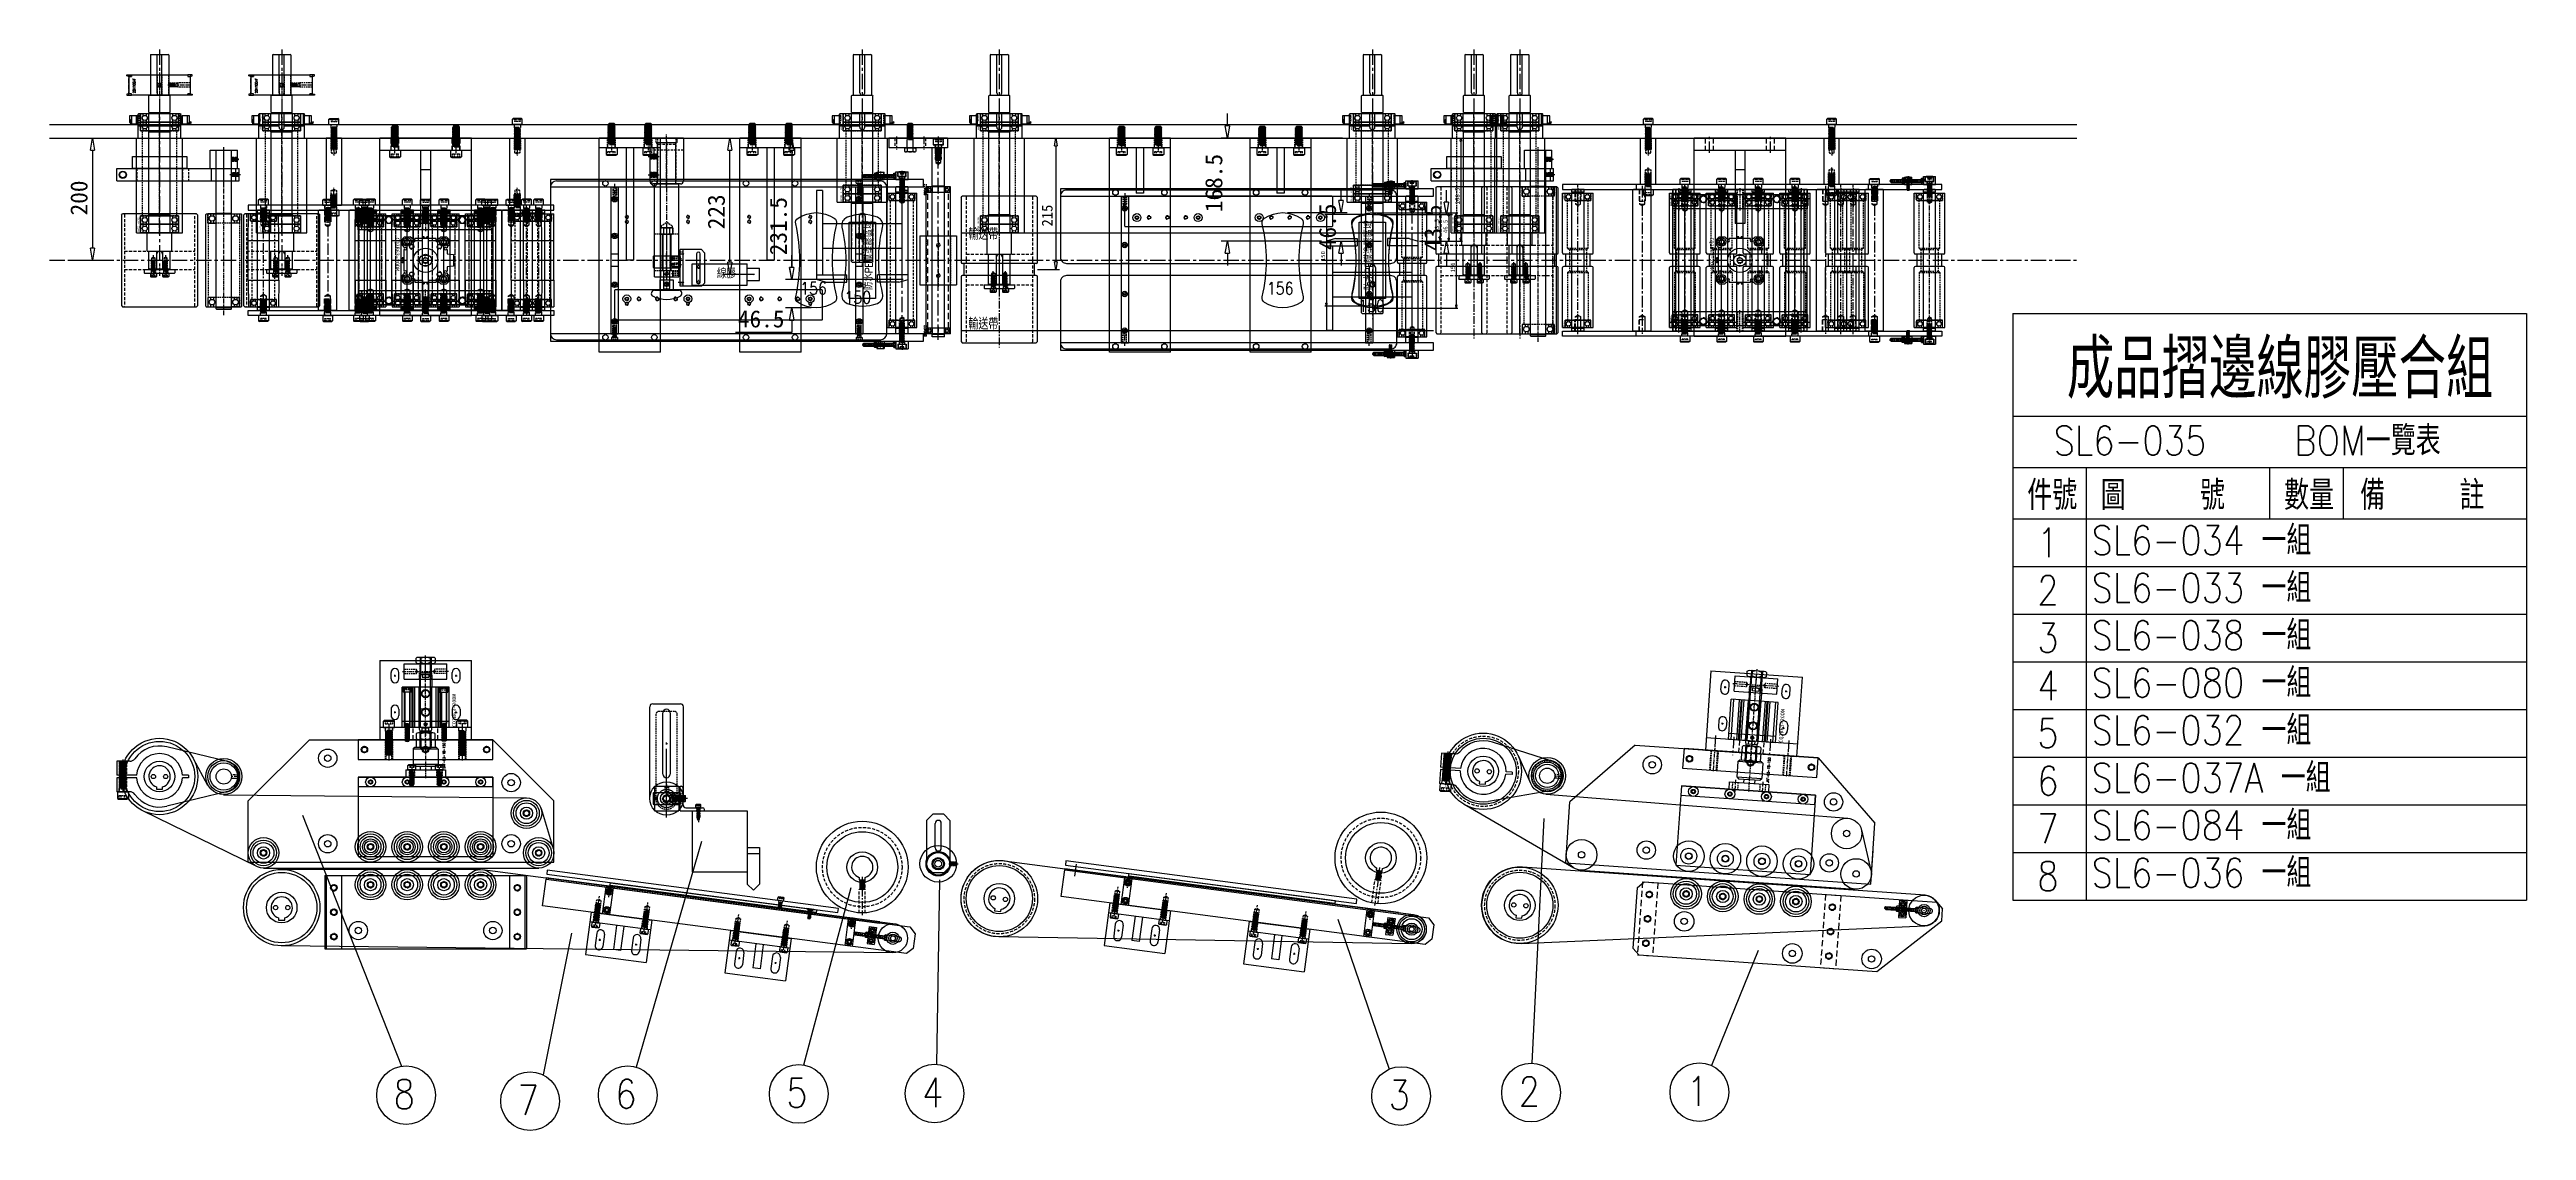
# Model space of a CAD drawing. Extents: x -1323 to 2728, y -2082 to -314.
import ezdxf

# ---------------------------------------------------------------- set-up
doc = ezdxf.new("R2010")
doc.units = 0
doc.header["$LTSCALE"] = 5
doc.header["$MEASUREMENT"] = 0
doc.linetypes.add('CENTER', pattern=[2, 1.25, -0.25, 0.25, -0.25])
doc.linetypes.add('DASHED', pattern=[0.75, 0.5, -0.25])
doc.layers.get('0').update_dxf_attribs({"linetype": 'CONTINUOUS'})
doc.layers.get('DEFPOINTS').update_dxf_attribs({"linetype": 'CONTINUOUS'})
for name, color, linetype in [('BLOCK', 5, 'CONTINUOUS'), ('CENTER', 1, 'CENTER'), ('CK_LEVEL_1', 7, 'CONTINUOUS'), ('DASHED', 2, 'DASHED'), ('DIM', 1, 'CONTINUOUS'), ('EXHAUST_AIR', 2, 'CONTINUOUS'), ('MAIN', 3, 'CONTINUOUS'), ('RRR', 1, 'CONTINUOUS'), ('TEMP', 150, 'CONTINUOUS'), ('TEXT', 7, 'CONTINUOUS'), ('VEGETATION', 15, 'CONTINUOUS'), ('圖層1', 7, 'CONTINUOUS')]:
    doc.layers.add(name, color=color, linetype=linetype)
doc.styles.add('AAA', font='TXT')
doc.styles.add('CHINESE', font='romans.shx', dxfattribs={"width": 0.85, "height": 4, "bigfont": 'chineset.shx'})
doc.styles.add('RUBONL', font='romans.shx', dxfattribs={"width": 0.85, "height": 4, "bigfont": 'rubonl.shx'})
doc.dimstyles.new('WEN', dxfattribs={"dimscale": 0, "dimtxt": 3.5, "dimasz": 2.5, "dimexe": 1.25, "dimexo": 1, "dimgap": 1, "dimtad": 1, "dimtoh": 1, "dimdsep": 46, "dimtxsty": 'Standard', "dimblk1": 'CLOSED', "dimblk2": 'CLOSED', "dimsah": 1, "dimcen": 0.5, "dimclrd": 1, "dimclre": 1, "dimclrt": 1, "dimadec": 0, "dimazin": 0, "dimtfac": 1, "dimtofl": 0, "dimtmove": 0, "dimatfit": 2, "dimldrblk": 'CLOSED', "dimfxl": 0, "dimtvp": 1, "dimtolj": 1, "dimtzin": 0, "dimarcsym": 0})

# ---------------------------------------------------------------- blocks, each defined once
blk = doc.blocks.new('0238-1')
at = {"layer": 'TEMP', "color": 0}
for radius in [30, 26, 19]:
    blk.add_circle((0, 0), radius, dxfattribs=at)
at = {"layer": 'TEMP', "color": 0, "linetype": 'DASHED'}
blk.add_circle((0, 0), 25, dxfattribs=at)
blk = doc.blocks.new('0241-1')
at = {"layer": 'MAIN', "color": 0, "ltscale": 2}
blk.add_lwpolyline([(-5, -16.8), (-5, -20.8), (5, -20.8), (5, -16.8)], dxfattribs=at)
blk.add_circle((0, 0), 62.5, dxfattribs=at)
at = {"layer": 'MAIN', "color": 0, "linetype": 'DASHED', "ltscale": 2}
blk.add_circle((0, 0), 57.5, dxfattribs=at)
at = {"layer": 'MAIN', "color": 0}
blk.add_circle((0, 0), 54, dxfattribs=at)
at = {"layer": 'MAIN', "color": 0, "ltscale": 2}
blk.add_arc((0, 0), 17.5, 286.6015, 253.3985, dxfattribs=at)
blk = doc.blocks.new('0227-0')
at = {"layer": 'BLOCK', "color": 0, "linetype": 'DASHED', "ltscale": 1.5}
for p, q in [((-3, 129.8), (-3, 117.1)), ((-2.5, 129.9), (-2.5, 117.2)), ((2.5, 117.2), (2.5, 129.9)), ((3, 129.8), (3, 117.1))]:
    blk.add_line(p, q, dxfattribs=at)
at = {"layer": 'BLOCK', "color": 0, "linetype": 'CENTER', "ltscale": 1.5}
blk.add_line((0, 131.2), (0, 116.2), dxfattribs=at)
at = {"layer": 'CENTER', "color": 0, "linetype": 'CENTER', "ltscale": 1.5}
blk.add_line((-28.1, -60), (28.6, -60), dxfattribs=at)
at = {"layer": 'DASHED', "color": 0, "ltscale": 1.5}
for p, q in [((-25, -54), (-2, -54)), ((-25, -54.9), (-2, -54.9)), ((-2, -65.1), (-25, -65.1)), ((-25, -66), (-2, -66)), ((2, -54), (25, -54)), ((2, -66), (25, -66))]:
    blk.add_line(p, q, dxfattribs=at)
at = {"layer": 'MAIN', "color": 0, "ltscale": 1.5}
for p, q in [((-24.3, 111), (-48.6, 11.9)), ((24.3, 111), (48.6, 11.9)), ((-2, 47.5), (-2, 37.4)), ((-2, 47.5), (2, 47.5)), ((2, 47.5), (2, 37.4)), ((-2, -37.4), (-2, -70)), ((2, -37.4), (2, -70)), ((-25, -48.7), (-25, -70)), ((-25, -70), (-2, -70)), ((2, -70), (25, -70)), ((25, -48.7), (25, -70))]:
    blk.add_line(p, q, dxfattribs=at)
for radius in [22.5, 12.5]:
    blk.add_circle((0, 105), radius, dxfattribs=at)
for centre, radius, start, end in [((0, 105), 25, 13.7741, 166.2259), ((0, 0), 50, 166.2259, 234.3147), ((0, 0), 37.5, 93.0572, 266.9428), ((0, 0), 37.5, 273.0572, 86.9428), ((0, 0), 50, 305.6853, 13.7741), ((-35, -48.7), 10, 0, 54.3147), ((35, -48.7), 10, 125.6853, 180)]:
    blk.add_arc(centre, radius, start, end, dxfattribs=at)
blk = doc.blocks.new('127-1')
at = {"layer": 'MAIN', "color": 0}
for centre, radius in [((0, 0), 25), ((-10, 0), 3.5), ((10, 0), 3.5)]:
    blk.add_circle(centre, radius, dxfattribs=at)
blk = doc.blocks.new('M12X50A')
at = {"layer": 'MAIN', "color": 0, "linetype": 'Continuous'}
for p, q in [((-9, 10.8), (-7.3, 12)), ((9, 10.8), (-9, 10.8)), ((-9, 0), (-9, 10.8)), ((9, 0), (-9, 0)), ((7.3, 12), (-7.3, 12)), ((-6, 0), (-6, -4.5)), ((6, 0), (6, -5.4)), ((9, 10.8), (7.3, 12)), ((9, 0), (9, 10.8)), ((-6, -4.5), (3.2, -4.5)), ((-4.1, -5.4), (-6, -4.5)), ((-6, -6.2), (6, -5.4)), ((-6, -6.2), (-4.1, -5.4)), ((-6, -6.2), (-4.1, -7.1)), ((-6, -8), (6, -7.1)), ((-4.1, -7.1), (-6, -8)), ((-6, -8), (-4.1, -8.9)), ((-6, -9.8), (6, -8.9)), ((-4.1, -8.9), (-6, -9.8)), ((-6, -9.8), (-4.1, -10.6)), ((-6, -11.5), (6, -10.6)), ((-4.1, -10.6), (-6, -11.5)), ((-6, -11.5), (-4.1, -12.4)), ((-6, -13.2), (6, -12.4)), ((-4.1, -12.4), (-6, -13.2)), ((-6, -13.2), (-4.1, -14.1)), ((-6, -15), (6, -14.1)), ((-4.1, -14.1), (-6, -15)), ((-6, -15), (-4.1, -15.9)), ((-6, -16.8), (6, -15.9)), ((-4.1, -15.9), (-6, -16.8)), ((-6, -16.8), (-4.1, -17.6)), ((-6, -18.5), (6, -17.6)), ((-4.1, -17.6), (-6, -18.5)), ((-6, -18.5), (-4.1, -19.4)), ((-6, -20.2), (6, -19.4)), ((-4.1, -19.4), (-6, -20.2)), ((-6, -20.2), (-4.1, -21.1)), ((-6, -22), (6, -21.1)), ((-4.1, -21.1), (-6, -22)), ((-6, -22), (-4.1, -22.9)), ((-6, -23.8), (6, -22.9)), ((-4.1, -22.9), (-6, -23.8)), ((-6, -23.8), (-4.1, -24.6)), ((-6, -25.5), (6, -24.6)), ((-4.1, -24.6), (-6, -25.5)), ((-6, -25.5), (-4.1, -26.4)), ((-6, -27.2), (6, -26.4)), ((-4.1, -26.4), (-6, -27.2)), ((-6, -27.2), (-4.1, -28.1)), ((-6, -29), (6, -28.1)), ((-4.1, -28.1), (-6, -29)), ((-6, -29), (-4.1, -29.9)), ((-6, -30.8), (6, -29.9)), ((-4.1, -29.9), (-6, -30.8)), ((-6, -30.8), (-4.1, -31.6)), ((-6, -32.5), (6, -31.6)), ((-4.1, -31.6), (-6, -32.5)), ((-6, -32.5), (-4.1, -33.4)), ((-6, -34.2), (6, -33.4)), ((-4.1, -33.4), (-6, -34.2)), ((-6, -34.2), (-4.1, -35.1)), ((-6, -36), (6, -35.1)), ((-4.1, -35.1), (-6, -36)), ((-6, -36), (-4.1, -36.9)), ((-6, -37.8), (6, -36.9)), ((-4.1, -36.9), (-6, -37.8)), ((-6, -37.8), (-4.1, -38.6)), ((-6, -39.5), (6, -38.6)), ((-4.1, -38.6), (-6, -39.5)), ((-6, -39.5), (-4.1, -40.4)), ((-6, -41.2), (6, -40.4)), ((-4.1, -40.4), (-6, -41.2)), ((-4.1, -5.4), (3.2, -4.5)), ((-4.1, -7.1), (4.1, -6.2)), ((-4.1, -8.9), (4.1, -8)), ((-4.1, -10.6), (4.1, -9.8)), ((-4.1, -12.4), (4.1, -11.5)), ((-4.1, -14.1), (4.1, -13.2)), ((-4.1, -15.9), (4.1, -15)), ((-4.1, -17.6), (4.1, -16.8)), ((-4.1, -19.4), (4.1, -18.5)), ((-4.1, -21.1), (4.1, -20.2)), ((-4.1, -22.9), (4.1, -22)), ((-4.1, -24.6), (4.1, -23.8)), ((-4.1, -26.4), (4.1, -25.5)), ((-4.1, -28.1), (4.1, -27.2)), ((-4.1, -29.9), (4.1, -29)), ((-4.1, -31.6), (4.1, -30.8)), ((-4.1, -33.4), (4.1, -32.5)), ((-4.1, -35.1), (4.1, -34.2)), ((-4.1, -36.9), (4.1, -36)), ((-4.1, -38.6), (4.1, -37.8)), ((-4.1, -40.4), (4.1, -39.5)), ((4.1, -6.2), (6, -5.4)), ((4.1, -6.2), (6, -7.1)), ((6, -7.1), (4.1, -8)), ((4.1, -8), (6, -8.9)), ((6, -8.9), (4.1, -9.8)), ((4.1, -9.8), (6, -10.6)), ((6, -10.6), (4.1, -11.5)), ((4.1, -11.5), (6, -12.4)), ((6, -12.4), (4.1, -13.2)), ((4.1, -13.2), (6, -14.1)), ((6, -14.1), (4.1, -15)), ((4.1, -15), (6, -15.9)), ((6, -15.9), (4.1, -16.8)), ((4.1, -16.8), (6, -17.6)), ((6, -17.6), (4.1, -18.5)), ((4.1, -18.5), (6, -19.4)), ((6, -19.4), (4.1, -20.2)), ((4.1, -20.2), (6, -21.1)), ((6, -21.1), (4.1, -22)), ((4.1, -22), (6, -22.9)), ((6, -22.9), (4.1, -23.8)), ((4.1, -23.8), (6, -24.6)), ((6, -24.6), (4.1, -25.5)), ((4.1, -25.5), (6, -26.4)), ((6, -26.4), (4.1, -27.2)), ((4.1, -27.2), (6, -28.1)), ((6, -28.1), (4.1, -29)), ((4.1, -29), (6, -29.9)), ((6, -29.9), (4.1, -30.8)), ((4.1, -30.8), (6, -31.6)), ((6, -31.6), (4.1, -32.5)), ((4.1, -32.5), (6, -33.4)), ((6, -33.4), (4.1, -34.2)), ((4.1, -34.2), (6, -35.1)), ((6, -35.1), (4.1, -36)), ((4.1, -36), (6, -36.9)), ((6, -36.9), (4.1, -37.8)), ((4.1, -37.8), (6, -38.6)), ((6, -38.6), (4.1, -39.5)), ((4.1, -39.5), (6, -40.4)), ((6, -40.4), (4.1, -41.2)), ((-6, -41.2), (-4.1, -42.1)), ((-6, -43), (6, -42.1)), ((-4.1, -42.1), (-6, -43)), ((-6, -43), (-4.1, -43.9)), ((-6, -44.8), (6, -43.9)), ((-4.1, -43.9), (-6, -44.8)), ((-6, -44.8), (-4.1, -45.6)), ((-6, -46.5), (6, -45.6)), ((-4.1, -45.6), (-6, -46.5)), ((-6, -46.5), (-4.1, -47.4)), ((-6, -48.2), (6, -47.4)), ((-4.1, -47.4), (-6, -48.2)), ((-4.1, -49.1), (-6, -48.2)), ((-4.6, -49.5), (5.1, -49)), ((-4.6, -49.5), (-4.1, -49.1)), ((-4.1, -50), (-4.6, -49.5)), ((-4.1, -42.1), (4.1, -41.2)), ((-4.1, -43.9), (4.1, -43)), ((-4.1, -45.6), (4.1, -44.8)), ((-4.1, -47.4), (4.1, -46.5)), ((-4.1, -49.1), (4.1, -48.2)), ((-4.1, -50), (4.1, -50)), ((4.1, -41.2), (6, -42.1)), ((6, -42.1), (4.1, -43)), ((4.1, -43), (6, -43.9)), ((6, -43.9), (4.1, -44.8)), ((4.1, -44.8), (6, -45.6)), ((6, -45.6), (4.1, -46.5)), ((4.1, -46.5), (6, -47.4)), ((6, -47.4), (4.1, -48.2)), ((5.1, -49), (4.1, -48.2)), ((4.1, -50), (5.1, -49))]:
    blk.add_line(p, q, dxfattribs=at)
at = {"layer": 'MAIN', "color": 0, "linetype": 'DASHED'}
for p, q in [((-5.8, 12), (-5.8, 6)), ((5.8, 6), (-5.8, 6)), ((-2.9, 12), (-2.9, 6)), ((2.9, 12), (2.9, 6)), ((5.8, 12), (5.8, 6))]:
    blk.add_line(p, q, dxfattribs=at)
blk = doc.blocks.new('SL6-022-0')
at = {"layer": 'MAIN', "color": 3}
blk.add_blockref('0241-1', (0, 0), dxfattribs=at)
at = {"layer": 'MAIN', "color": 8, "rotation": 180}
blk.add_blockref('M12X50A', (-60, -25), dxfattribs=at)
at = {"layer": 'MAIN', "color": 4}
blk.add_blockref('0238-1', (105, 0), dxfattribs=at)
at = {"layer": 'TEMP', "color": 7, "rotation": 270}
blk.add_blockref('0227-0', (0, 0), dxfattribs=at)
at = {"layer": 'TEMP', "color": 8}
blk.add_blockref('127-1', (0, 0), dxfattribs=at)
blk = doc.blocks.new('0513-0')
at = {"layer": 'MAIN', "color": 0}
for p, q in [((0, 130), (0, 0)), ((0, 130), (220, 130)), ((220, 130), (220, 0)), ((0, 0), (220, 0))]:
    blk.add_line(p, q, dxfattribs=at)
for centre, radius in [((20, 122), 8), ((20, 122), 3.5), ((80, 122), 8), ((80, 122), 3.5), ((140, 122), 8), ((140, 122), 3.5), ((200, 122), 8), ((200, 122), 3.5), ((20, 16), 13), ((20, 16), 5.5), ((80, 16), 13), ((80, 16), 5.5), ((140, 16), 13), ((140, 16), 5.5), ((200, 16), 13), ((200, 16), 5.5)]:
    blk.add_circle(centre, radius, dxfattribs=at)
blk = doc.blocks.new('0508-0')
at = {"layer": 'MAIN', "color": 0}
for p, q in [((100, 200), (0, 100)), ((100, 200), (400, 200)), ((400, 200), (500, 100)), ((0, 0), (0, 100)), ((500, 0), (500, 100)), ((500, 0), (500, 55)), ((0, 0), (500, 0))]:
    blk.add_line(p, q, dxfattribs=at)
for centre in [(130, 170), (190, 184), (290, 184), (390, 184), (430, 130), (455, 80), (25, 15), (130, 30), (430, 30), (475, 15)]:
    blk.add_circle(centre, 5.25, dxfattribs=at)
blk = doc.blocks.new('0512-1')
at = {"layer": 'BLOCK', "color": 0, "linetype": 'Continuous'}
for centre in [(8, -20), (8, -80), (8, -140), (8, -200)]:
    blk.add_circle(centre, 2.5, dxfattribs=at)
at = {"layer": 'BLOCK', "color": 0, "linetype": 'DASHED'}
for centre in [(8, -20), (8, -80), (8, -140), (8, -200)]:
    blk.add_arc(centre, 3, 180, 90, dxfattribs=at)
at = {"layer": 'MAIN', "color": 0}
for p, q in [((0, -220), (0, 0)), ((16, 0), (0, 0)), ((16, -220), (16, 0)), ((0, -220), (16, -220))]:
    blk.add_line(p, q, dxfattribs=at)
blk = doc.blocks.new('0506-0')
at = {"layer": 'BLOCK', "color": 0, "linetype": 'CENTER'}
for p, q in [((37, -50), (-2.9, -50)), ((37, -170), (-2.9, -170))]:
    blk.add_line(p, q, dxfattribs=at)
at = {"layer": 'BLOCK', "color": 0, "linetype": 'DASHED'}
for p, q in [((32, -44), (0, -44)), ((32, -44.9), (0, -44.9)), ((0, -55.1), (32, -55.1)), ((32, -56), (0, -56)), ((32, -164), (0, -164)), ((32, -164.9), (0, -164.9)), ((0, -175.1), (32, -175.1)), ((32, -176), (0, -176))]:
    blk.add_line(p, q, dxfattribs=at)
at = {"layer": 'BLOCK', "color": 0, "linetype": 'Continuous'}
for centre in [(16, -10), (16, -110), (16, -210)]:
    blk.add_circle(centre, 4.25, dxfattribs=at)
at = {"layer": 'BLOCK', "color": 0, "linetype": 'DASHED'}
for centre in [(16, -10), (16, -110), (16, -210)]:
    blk.add_arc(centre, 5, 270, 180, dxfattribs=at)
at = {"layer": 'MAIN', "color": 0}
for p, q in [((0, 0), (0, -220)), ((32, 0), (0, 0)), ((32, -220), (32, 0)), ((0, -220), (32, -220))]:
    blk.add_line(p, q, dxfattribs=at)
blk = doc.blocks.new('0507-2')
at = {"layer": 'CENTER', "color": 0, "ltscale": 3}
for p, q in [((15, -104.9), (15, -135.1)), ((45, -104.9), (45, -135.1)), ((75, -104.9), (75, -135.1)), ((105, -104.9), (105, -135.1)), ((135, -104.9), (135, -135.1))]:
    blk.add_line(p, q, dxfattribs=at)
at = {"layer": 'DASHED', "color": 0, "ltscale": 3}
for p, q in [((55, -130), (55, -110)), ((95, -130), (95, -110))]:
    blk.add_line(p, q, dxfattribs=at)
at = {"layer": 'DIM', "color": 0, "ltscale": 3}
for p, q in [((23.5, -25), (26.5, -25)), ((25, -26.5), (25, -23.5)), ((123.5, -25), (126.5, -25)), ((125, -26.5), (125, -23.5)), ((26.5, -85), (23.5, -85)), ((25, -86.5), (25, -83.5)), ((123.5, -85), (126.5, -85)), ((125, -86.5), (125, -83.5))]:
    blk.add_line(p, q, dxfattribs=at)
at = {"layer": 'MAIN', "color": 0, "ltscale": 3}
for p, q in [((0, 0), (150, 0)), ((0, 0), (0, -130)), ((18.5, -30), (18.5, -20)), ((31.5, -30), (31.5, -20)), ((67, -110), (67, 0)), ((83, -110), (83, 0)), ((118.5, -30), (118.5, -20)), ((131.5, -30), (131.5, -20)), ((150, -130), (150, 0)), ((18.5, -80), (18.5, -90)), ((31.5, -80), (31.5, -90)), ((83, -80), (67, -80)), ((118.5, -80), (118.5, -90)), ((131.5, -80), (131.5, -90)), ((150, -110), (0, -110)), ((0, -130), (150, -130))]:
    blk.add_line(p, q, dxfattribs=at)
for centre, start, end in [((25, -20), 0, 180), ((25, -30), 180, 0), ((125, -20), 0, 180), ((125, -30), 180, 0), ((25, -80), 0, 180), ((125, -80), 0, 180), ((25, -90), 180, 0), ((125, -90), 180, 0)]:
    blk.add_arc(centre, 6.5, start, end, dxfattribs=at)
blk = doc.blocks.new('NUT18-1')
at = {"layer": 'MAIN', "color": 0}
for p, q in [((0, 11.7), (0, -11.7)), ((9.2, 15.6), (1.8, 15.6)), ((1.8, 7.8), (9.2, 7.8)), ((11, -11.7), (11, 11.7)), ((1.8, -7.8), (9.2, -7.8)), ((1.8, -15.6), (9.2, -15.6))]:
    blk.add_line(p, q, dxfattribs=at)
for centre, radius, start, end in [((5.1, 11.7), 5.12, 130.4174, 229.5825), ((17.8, 0), 17.8, 153.9922, 206.0078), ((5.9, 11.7), 5.12, 310.4175, 49.5826), ((-6.8, 0), 17.8, 333.9922, 26.0078), ((5.1, -11.7), 5.12, 130.4174, 229.5826), ((5.9, -11.7), 5.12, 310.4174, 49.5826)]:
    blk.add_arc(centre, radius, start, end, dxfattribs=at)
blk = doc.blocks.new('CQ2B63-20DM-1')
at = {"layer": 'CENTER', "color": 0, "linetype": 'CENTER'}
blk.add_line((0, -35.264), (0, 117.89), dxfattribs=at)
at = {"layer": 'MAIN', "color": 0, "linetype": 'Continuous'}
for p, q in [((-9, 87), (-10, 85.268)), ((-10, 85.268), (-10, 66)), ((-9, 114.5), (-8, 115.5)), ((-9, 114.5), (-9, 87)), ((-9, 89.5), (9, 89.5)), ((-9, 87), (9, 87)), ((-8.19, 115.31), (-8.19, 89.5)), ((-8, 115.5), (8, 115.5)), ((-5.27, 87), (-5.27, 82.5)), ((-5.27, 82.5), (5.27, 82.5)), ((5.27, 87), (5.27, 82.5)), ((8, 115.5), (9, 114.5)), ((8.19, 115.31), (8.19, 89.5)), ((9, 114.5), (9, 87)), ((9, 87), (10, 85.268)), ((10, 85.268), (10, 66)), ((38.5, 66), (-38.5, 66)), ((-38.5, 0), (-38.5, 66)), ((-34.21, 0), (-34.21, 66)), ((-25, 0), (-25, 66)), ((-22, 0), (-22, 66)), ((-20.5, 0), (-20.5, 66)), ((-17.5, 0), (-17.5, 66)), ((-10.37, 0), (-10.37, 66)), ((-9.5, 0), (-9.5, 66)), ((9.5, 0), (9.5, 66)), ((10.37, 0), (10.37, 66)), ((17.5, 0), (17.5, 66)), ((20.5, 0), (20.5, 66)), ((22, 0), (22, 66)), ((25, 0), (25, 66)), ((34.21, 0), (34.21, 66)), ((38.5, 0), (38.5, 66)), ((38.5, 10), (-38.5, 10)), ((38.5, 0), (-38.5, 0)), ((-10, -3.268), (-10, 0)), ((10, -3.268), (10, 0)), ((-9, -5), (-10, -3.268)), ((-9, -5), (9, -5)), ((-9, -32.5), (-9, -5)), ((-9, -7.5), (9, -7.5)), ((-9, -32.5), (-8, -33.5)), ((-8.19, -33.31), (-8.19, -7.5)), ((-8, -33.5), (8, -33.5)), ((-5.27, -5), (-5.27, -0.5)), ((-5.27, -0.5), (5.27, -0.5)), ((5.27, -5), (5.27, -0.5)), ((8, -33.5), (9, -32.5)), ((8.19, -33.31), (8.19, -7.5)), ((9, -5), (10, -3.268)), ((9, -32.5), (9, -5))]:
    blk.add_line(p, q, dxfattribs=at)
for centre, radius in [((0, 55.5), 6.579), ((0, 55.5), 5.723), ((0, 25), 6.579), ((0, 25), 5.723), ((0, 5.5), 2.5), ((0, 5.5), 2.067)]:
    blk.add_circle(centre, radius, dxfattribs=at)
at = {"layer": 'MAIN', "color": 0}
for p in [(0, 52.5), (0, 32.5)]:
    blk.add_point(p, dxfattribs=at)
at = {"layer": 'MAIN', "color": 8, "xscale": -1, "rotation": 90}
blk.add_blockref('NUT18-1', (0, 115.5), dxfattribs=at)
at = {"layer": 'MAIN', "color": 8, "rotation": 90}
blk.add_blockref('NUT18-1', (0, -19.5), dxfattribs=at)
at = {"layer": 'MAIN', "color": 0, "style": 'AAA'}
blk.add_text('CQ2B63-20DM', height=6.4, rotation=90, dxfattribs=at).set_placement((49.976, 0.686))
blk = doc.blocks.new('JAF-63-18-150-0')
at = {"layer": 'CENTER', "color": 0}
for p, q in [((-45.9, 22.5), (-65.2, 22.5)), ((-45.9, -22.5), (-65.2, -22.5))]:
    blk.add_line(p, q, dxfattribs=at)
at = {"layer": 'CENTER', "color": 0, "linetype": 'CENTER'}
blk.add_line((2.9, 0), (-64.3, 0), dxfattribs=at)
at = {"layer": 'DASHED', "color": 0}
for p, q in [((-49.5, 27), (-61.5, 27)), ((-49.5, 18), (-61.5, 18)), ((-49.5, -18), (-61.5, -18)), ((-49.5, -27), (-61.5, -27))]:
    blk.add_line(p, q, dxfattribs=at)
at = {"layer": 'DASHED', "color": 0, "linetype": 'DASHED'}
for p, q in [((-15, 8.2), (-19.8, 0)), ((0, 9), (-15, 9)), ((-15, 9), (-15, -9)), ((0, 8.2), (-15, 8.2)), ((-19.8, 0), (-15, -8.2)), ((-15, -8.2), (0, -8.2)), ((0, -9), (-15, -9))]:
    blk.add_line(p, q, dxfattribs=at)
at = {"layer": 'MAIN', "color": 0}
for p, q in [((-61.5, 32.5), (-61.5, -32.5)), ((-49.5, 32.5), (-61.5, 32.5)), ((-49.5, 32.5), (-49.5, -32.5)), ((-43.5, 9), (-49.5, 9)), ((-40.5, 20.5), (-43.5, 17.5)), ((-43.5, 17.5), (-43.5, -17.5)), ((-15.5, 20.5), (-40.5, 20.5)), ((-40.5, 20.5), (-40.5, -20.5)), ((-15.5, -20.5), (-15.5, 20.5)), ((-15.5, 20.5), (-12.5, 17.5)), ((-12.5, 17.5), (-12.5, -17.5)), ((0, 15.6), (-12.5, 15.6)), ((0, 7.8), (-12.5, 7.8)), ((0, 15.6), (0, -15.6)), ((-49.5, -32.5), (-61.5, -32.5)), ((-43.5, -9), (-49.5, -9)), ((-43.5, -17.5), (-40.5, -20.5)), ((-15.5, -20.5), (-40.5, -20.5)), ((-12.5, -17.5), (-15.5, -20.5)), ((0, -7.8), (-12.5, -7.8)), ((0, -15.6), (-12.5, -15.6))]:
    blk.add_line(p, q, dxfattribs=at)
at = {"layer": 'MAIN', "color": 0, "style": 'CHINESE', "width": 0.85}
blk.add_text('JAF-63-18-150', height=4, dxfattribs=at).set_placement((-46.9, -32.3))
blk = doc.blocks.new('0505-1')
at = {"layer": 'BLOCK', "color": 0, "linetype": 'CENTER'}
for p, q in [((-37.7, 12.5), (-11.2, 12.5)), ((37.7, 12.5), (11.2, 12.5))]:
    blk.add_line(p, q, dxfattribs=at)
at = {"layer": 'BLOCK', "color": 0, "linetype": 'DASHED'}
for p, q in [((-35, 16), (-15, 16)), ((-35, 9), (-15, 9)), ((-15, 16), (-13, 12.5)), ((-15, 16), (-15, 9)), ((-13, 12.5), (-15, 9)), ((15, 16), (13, 12.5)), ((13, 12.5), (15, 9)), ((35, 16), (15, 16)), ((15, 16), (15, 9)), ((35, 9), (15, 9))]:
    blk.add_line(p, q, dxfattribs=at)
at = {"layer": 'CENTER', "color": 0, "linetype": 'CENTER'}
blk.add_line((0, 28), (0, -3.5), dxfattribs=at)
at = {"layer": 'DASHED', "color": 0}
for p, q in [((-10, 25), (-10, 12.5)), ((10, 12.5), (-10, 12.5)), ((10, 25), (10, 12.5))]:
    blk.add_line(p, q, dxfattribs=at)
at = {"layer": 'DASHED', "color": 0, "linetype": 'DASHED'}
for p, q in [((-9, 12.5), (-9, 0)), ((-8.2, 12.5), (-8.2, 0)), ((8.2, 0), (8.2, 12.5)), ((9, 12.5), (9, 0))]:
    blk.add_line(p, q, dxfattribs=at)
at = {"layer": 'MAIN', "color": 0}
for p, q in [((35, 25), (-35, 25)), ((-35, 25), (-35, 0)), ((35, 0), (-35, 0)), ((35, 25), (35, 0))]:
    blk.add_line(p, q, dxfattribs=at)
blk = doc.blocks.new('SL6-033-0')
at = {"layer": 'DIM', "color": 6}
blk.add_line((-65.3, 95), (430.3, 90), dxfattribs=at)
at = {"layer": 'MAIN', "color": 6}
for p, q in [((-114.9, 154.6), (-91.4, 110.8)), ((-11, -22.5), (-197.5, 68.9)), ((453.9, 72.4), (473.9, 7.4)), ((0, -25), (450, -25))]:
    blk.add_line(p, q, dxfattribs=at)
at = {"layer": 'MAIN', "color": 3}
blk.add_line((475, -15), (475, 40), dxfattribs=at)
at = {"layer": 'MAIN', "color": 5}
for centre in [(105, 155), (405, 115), (105, 15), (405, 15)]:
    blk.add_circle(centre, 15, dxfattribs=at)
at = {"layer": 'MAIN', "color": 4}
for centre, radius in [((430, 65), 25), ((0, 0), 25), ((175, 10), 25), ((175, 10), 5), ((235, 10), 25), ((235, 10), 5), ((295, 10), 25), ((295, 10), 5), ((355, 10), 25), ((355, 10), 5), ((450, 0), 25)]:
    blk.add_circle(centre, radius, dxfattribs=at)
at = {"layer": 'DIM'}
blk.add_blockref('SL6-022-0', (-170, 125), dxfattribs=at)
at = {"layer": 'DIM', "color": 3}
blk.add_blockref('0508-0', (-25, -15), dxfattribs=at)
at = {"layer": 'DIM', "color": 2}
blk.add_blockref('0513-0', (155, -6), dxfattribs=at)
at = {"layer": 'MAIN', "color": 4}
blk.add_blockref('0507-2', (190, 315), dxfattribs=at)
at = {"layer": 'MAIN', "color": 7}
blk.add_blockref('CQ2B63-20DM-1', (265, 205), dxfattribs=at)
at = {"layer": 'MAIN', "color": 8}
for name, p, rotation in [('0505-1', (265, 309.5), 180), ('0506-0', (155, 153), 90)]:
    blk.add_blockref(name, p, dxfattribs=dict(at, rotation=rotation))
at = {"layer": 'MAIN', "color": 9, "rotation": 90}
blk.add_blockref('JAF-63-18-150-0', (265, 185.5), dxfattribs=at)
at = {"layer": 'MAIN', "color": 2, "rotation": 90}
blk.add_blockref('0512-1', (155, 108), dxfattribs=at)
blk = doc.blocks.new('SL6-078-1')
at = {"layer": 'MAIN', "color": 3}
blk.add_blockref('0241-1', (0, 0), dxfattribs=at)
at = {"layer": 'TEMP', "color": 8}
blk.add_blockref('127-1', (0, 0), dxfattribs=at)
blk = doc.blocks.new('0218-0')
at = {"layer": 'MAIN', "color": 0, "ltscale": 0.5}
for radius in [10, 7, 4]:
    blk.add_circle((0, 0), radius, dxfattribs=at)
blk = doc.blocks.new('0511-0')
at = {"layer": 'BLOCK', "color": 0, "linetype": 'Continuous'}
for centre in [(-13, 415), (3, 415)]:
    blk.add_circle(centre, 2.1, dxfattribs=at)
at = {"layer": 'BLOCK', "color": 0, "linetype": 'DASHED'}
for centre in [(-13, 415), (3, 415)]:
    blk.add_arc(centre, 2.5, 270, 180, dxfattribs=at)
at = {"layer": 'MAIN', "color": 0}
for p, q in [((-20, 470), (-10, 480)), ((-20, -10), (-20, 470)), ((10, 480), (-10, 480)), ((-4.5, 450), (-5.5, 450)), ((-5, 449.5), (-5, 450.5)), ((100, 380), (10, 480)), ((100, -10), (100, 380)), ((-10, -20), (-20, -10)), ((90, -20), (-10, -20)), ((100, -10), (90, -20))]:
    blk.add_line(p, q, dxfattribs=at)
blk.add_lwpolyline([(-1, 440), (-1, 460, 1), (-9, 460), (-9, 440, 1)], format="xyb", close=True, dxfattribs=at)
for centre in [(80, 370), (0, 300), (40, 300), (80, 300), (-5, 240), (80, 240), (-5, 180), (-5, 120), (-5, 60), (40, 60), (0, 0), (40, 0), (80, 0)]:
    blk.add_circle(centre, 5.25, dxfattribs=at)
blk = doc.blocks.new('SL6-071-1')
at = {"layer": 'BLOCK', "color": 8, "linetype": 'Continuous'}
blk.add_circle((0, 0), 4.25, dxfattribs=at)
at = {"layer": 'BLOCK', "color": 8, "linetype": 'DASHED'}
blk.add_arc((0, 0), 5, 180, 90, dxfattribs=at)
at = {"layer": 'MAIN', "color": 4}
for radius in [25, 21, 17]:
    blk.add_circle((0, 0), radius, dxfattribs=at)
at = {"layer": 'MAIN', "color": 8}
blk.add_circle((0, 0), 10, dxfattribs=at)
blk = doc.blocks.new('0510-1')
at = {"layer": 'BLOCK', "color": 0, "linetype": 'ByBlock', "ltscale": 4}
for centre in [(12.5, -20), (12.5, -60), (12.5, -100)]:
    blk.add_circle(centre, 4.25, dxfattribs=at)
for centre in [(12.5, -20), (12.5, -60), (12.5, -100)]:
    blk.add_arc(centre, 5, 180, 90, dxfattribs=at)
at = {"layer": 'MAIN', "color": 0, "linetype": 'ByBlock', "ltscale": 4}
for p, q in [((0, 0), (0, -120)), ((0, 0), (25, 0)), ((25, 0), (25, -120)), ((0, -120), (25, -120))]:
    blk.add_line(p, q, dxfattribs=at)
blk = doc.blocks.new('NUT5-0')
at = {"layer": 'EXHAUST_AIR', "color": 7}
for p, q in [((0, 3.5), (0, -3.5)), ((3.5, 4.6), (0.5, 4.6)), ((0.5, 2.3), (3.5, 2.3)), ((4, -3.5), (4, 3.5)), ((0.5, -2.3), (3.5, -2.3)), ((0.5, -4.6), (3.5, -4.6))]:
    blk.add_line(p, q, dxfattribs=at)
for centre, radius, start, end in [((1.6, 3.5), 1.58, 133.1735, 226.8263), ((5.6, 0), 5.58, 155.5673, 204.4327), ((2.4, 3.5), 1.58, 313.1737, 46.8265), ((-1.6, 0), 5.58, 335.5673, 24.4327), ((1.6, -3.5), 1.58, 133.1735, 226.8265), ((2.4, -3.5), 1.58, 313.1735, 46.8265)]:
    blk.add_arc(centre, radius, start, end, dxfattribs=at)
blk = doc.blocks.new('AM5')
at = {"layer": 'BLOCK', "color": 0, "linetype": 'ByBlock'}
for radius in [4.75, 2.75]:
    blk.add_circle((0, 0), radius, dxfattribs=at)
blk = doc.blocks.new('0216-0')
at = {"layer": 'BLOCK', "color": 0, "linetype": 'CENTER', "ltscale": 0.5}
blk.add_line((7.5, -8), (-7.5, -8), dxfattribs=at)
at = {"layer": 'BLOCK', "color": 0, "linetype": 'DASHED', "ltscale": 0.5}
for p, q in [((6, -5.5), (-6, -5.5)), ((6, -5.9), (-6, -5.9)), ((-6, -10.1), (6, -10.1)), ((6, -10.5), (-6, -10.5))]:
    blk.add_line(p, q, dxfattribs=at)
at = {"layer": 'MAIN', "color": 0, "ltscale": 0.5}
for p, q in [((-6, 6), (-6, -22)), ((-6, 6), (6, 6)), ((6, 6), (6, -22)), ((-6, -22), (6, -22))]:
    blk.add_line(p, q, dxfattribs=at)
for p in [(0, 0), (0, -16)]:
    blk.add_blockref('AM5', p, dxfattribs=at)
blk = doc.blocks.new('M5X50')
at = {"layer": 'BLOCK', "color": 0, "linetype": 'Continuous'}
for p, q in [((-4.6, 0.5), (-4.6, 3.3)), ((-4.6, 0.5), (4.6, 0.5)), ((-3.5, 0.5), (-4.6, 0.5)), ((-3.5, 3.7), (3.5, 3.7)), ((-3.5, 0), (-3.5, 0.5)), ((-3.5, 0), (3.5, 0)), ((-2.5, -49.1), (-2.5, 0)), ((-2.3, 0.5), (-2.3, 3.3)), ((2.3, 0.5), (2.3, 3.3)), ((2.5, -49.1), (2.5, 0)), ((3.5, 0), (3.5, 0.5)), ((3.5, 0.5), (4.6, 0.5)), ((4.6, 0.5), (4.6, 3.3)), ((-1.6, -50), (-1.6, 0)), ((1.6, -50), (1.6, 0)), ((-2.5, -49.1), (2.5, -49.1)), ((-1.6, -50), (-2.5, -49.1)), ((-1.6, -50), (1.6, -50)), ((1.6, -50), (2.5, -49.1))]:
    blk.add_line(p, q, dxfattribs=at)
at = {"layer": 'BLOCK', "color": 0, "linetype": 'CENTER'}
blk.add_line((0, -51.6), (0, 5.9), dxfattribs=at)
at = {"layer": 'BLOCK', "color": 0, "linetype": 'Continuous'}
for centre, radius, start, end in [((-3.5, 1.5), 2.13, 57.1328, 122.8672), ((0, -4.3), 8, 73.2213, 106.7787), ((3.5, 1.5), 2.13, 57.1328, 122.8672)]:
    blk.add_arc(centre, radius, start, end, dxfattribs=at)
blk = doc.blocks.new('SL6-034-0')
at = {"layer": 'MAIN', "color": 1}
for p, q in [((659.5, 37.5), (660.5, 37.5)), ((660, 37), (660, 38))]:
    blk.add_line(p, q, dxfattribs=at)
at = {"layer": 'MAIN', "color": 6}
blk.add_lwpolyline([(662.8, 12.7, 0.944795), (660, 62.5), (0, 62.5, 1.058431), (7.1, -62.1)], format="xyb", close=True, dxfattribs=at)
at = {"layer": 'MAIN'}
blk.add_lwpolyline([(650, 33.5), (670, 33.5, 1), (670, 41.5), (650, 41.5, 1)], format="xyb", close=True, dxfattribs=at)
at = {"layer": 'MAIN', "color": 4}
blk.add_circle((660, 37.5), 25, dxfattribs=at)
at = {"layer": 'MAIN', "color": 5}
for centre in [(270, -7.5), (450, -47.5), (580, -47.5)]:
    blk.add_circle(centre, 16, dxfattribs=at)
at = {"layer": 'DIM', "color": 3, "rotation": 270}
blk.add_blockref('0511-0', (210, 32.5), dxfattribs=at)
at = {"layer": 'DIM', "color": 0, "linetype": 'DASHED'}
for p in [(197.5, 52.5), (497.5, 52.5)]:
    blk.add_blockref('0510-1', p, dxfattribs=at)
at = {"layer": 'DIM', "color": 1}
for p in [(270, 37.5), (330, 37.5), (390, 37.5), (450, 37.5)]:
    blk.add_blockref('SL6-071-1', p, dxfattribs=at)
at = {"layer": 'DIM', "color": 7}
blk.add_blockref('0218-0', (660, 37.5), dxfattribs=at)
at = {"layer": 'MAIN'}
blk.add_blockref('SL6-078-1', (0, 0), dxfattribs=at)
at = {"layer": 'MAIN', "color": 8, "xscale": -1}
for name, p, rotation in [('M5X50', (646.4, 37.5), 270), ('NUT5-0', (615, 37.5), 180)]:
    blk.add_blockref(name, p, dxfattribs=dict(at, rotation=rotation))
at = {"layer": 'MAIN', "color": 7}
blk.add_blockref('0216-0', (625, 45.5), dxfattribs=at)
blk = doc.blocks.new('0515-0')
at = {"layer": 'CENTER', "color": 0}
for p, q in [((10, -19.9), (10, 3.5)), ((90, -19.9), (90, 3.5))]:
    blk.add_line(p, q, dxfattribs=at)
at = {"layer": 'DASHED', "color": 0}
for p, q in [((5.5, -16), (5.5, 0)), ((14.5, -16), (14.5, 0)), ((85.5, -16), (85.5, 0)), ((94.5, -16), (94.5, 0))]:
    blk.add_line(p, q, dxfattribs=at)
at = {"layer": 'DIM', "color": 0}
for p, q in [((21.5, -43), (18.5, -43)), ((20, -44.5), (20, -41.5)), ((78.5, -43), (81.5, -43)), ((80, -44.5), (80, -41.5))]:
    blk.add_line(p, q, dxfattribs=at)
at = {"layer": 'MAIN', "color": 0}
for p, q in [((0, 0), (0, -70)), ((0, 0), (100, 0)), ((100, 0), (100, -70)), ((100, -16), (0, -16)), ((13.5, -33), (13.5, -53)), ((26.5, -33), (26.5, -53)), ((44, -16), (44, -56)), ((56, -16), (56, -56)), ((73.5, -33), (73.5, -53)), ((86.5, -33), (86.5, -53)), ((0, -70), (100, -70)), ((56, -56), (44, -56))]:
    blk.add_line(p, q, dxfattribs=at)
for centre, start, end in [((20, -33), 0, 180), ((80, -33), 0, 180), ((20, -53), 180, 0), ((80, -53), 180, 0)]:
    blk.add_arc(centre, 6.5, start, end, dxfattribs=at)
blk = doc.blocks.new('0523-0')
at = {"layer": 'CENTER', "color": 0, "linetype": 'CENTER'}
for p, q in [((5, 400), (-27.962988, 400)), ((5, 320), (-27.962988, 320)), ((5, 170), (-27.962988, 170)), ((5, 90), (-27.962988, 90))]:
    blk.add_line(p, q, dxfattribs=at)
at = {"layer": 'DASHED', "color": 0, "linetype": 'DASHED'}
for p, q in [((-22.962988, 399.999988), (-21, 403.4)), ((-21, 396.599988), (-22.962988, 399.999988)), ((-21, 403.4), (0, 403.4)), ((-21, 396.599988), (-21, 403.399976)), ((0, 396.599988), (-21, 396.599988)), ((0, 404), (-16, 404)), ((-16, 396), (-16, 404)), ((0, 396), (-16, 396)), ((-22.962988, 319.999988), (-21, 323.4)), ((-21, 316.599988), (-22.962988, 319.999988)), ((-21, 323.4), (0, 323.4)), ((-21, 316.599988), (-21, 323.399976)), ((0, 316.599988), (-21, 316.599988)), ((0, 324), (-16, 324)), ((-16, 316), (-16, 324)), ((0, 316), (-16, 316)), ((-22.962988, 169.999988), (-21, 173.4)), ((-21, 166.599988), (-22.962988, 169.999988)), ((-21, 173.4), (0, 173.4)), ((-21, 166.599988), (-21, 173.399976)), ((0, 166.599988), (-21, 166.599988)), ((0, 174), (-16, 174)), ((-16, 166), (-16, 174)), ((0, 166), (-16, 166)), ((-22.962988, 89.999988), (-21, 93.4)), ((-21, 86.599988), (-22.962988, 89.999988)), ((-21, 93.4), (0, 93.4)), ((-21, 86.599988), (-21, 93.399976)), ((0, 86.599988), (-21, 86.599988)), ((0, 94), (-16, 94)), ((-16, 86), (-16, 94)), ((0, 86), (-16, 86))]:
    blk.add_line(p, q, dxfattribs=at)
for centre in [(-30, 540), (-14, 540)]:
    blk.add_arc(centre, 2.5, 270, 180, dxfattribs=at)
at = {"layer": 'MAIN', "color": 0}
for p, q in [((-44, 600), (-34, 610)), ((-34, 610), (-10, 610)), ((-10, 610), (0, 600)), ((-44, 0), (-44, 600)), ((-26, 585), (-26, 565)), ((-18, 565), (-18, 585)), ((0, 600), (0, 0)), ((0, 0), (-44, 0))]:
    blk.add_line(p, q, dxfattribs=at)
at = {"layer": 'MAIN', "color": 0, "linetype": 'Continuous'}
for centre in [(-30, 540), (-14, 540)]:
    blk.add_circle(centre, 2.1, dxfattribs=at)
at = {"layer": 'MAIN', "color": 0}
for centre, radius in [((-37, 505), 5.5), ((-37, 505), 3.5), ((-7, 505), 5.5), ((-7, 505), 3.5), ((-37, 105), 5.5), ((-37, 105), 3.5), ((-7, 105), 5.5), ((-7, 105), 3.5)]:
    blk.add_circle(centre, radius, dxfattribs=at)
for centre, start, end in [((-22, 585), 0, 180), ((-22, 565), 180, 0)]:
    blk.add_arc(centre, 4, start, end, dxfattribs=at)
blk = doc.blocks.new('M8X30A')
at = {"layer": 'MAIN', "color": 0, "linetype": 'Continuous'}
for p, q in [((-6.5, 7.2), (-5.4, 8)), ((6.5, 7.2), (-6.5, 7.2)), ((-6.5, 0), (-6.5, 7.2)), ((6.5, 0), (-6.5, 0)), ((5.4, 8), (-5.4, 8)), ((-4, 0), (-4, -2.5)), ((4, 0), (4, -3.1)), ((6.5, 7.2), (5.4, 8)), ((6.5, 0), (6.5, 7.2)), ((-4, -2.5), (2, -2.5)), ((-2.6, -3.1), (-4, -2.5)), ((-4, -3.8), (4, -3.1)), ((-4, -3.8), (-2.6, -3.1)), ((-4, -3.8), (-2.6, -4.4)), ((-4, -5), (4, -4.4)), ((-2.6, -4.4), (-4, -5)), ((-4, -5), (-2.6, -5.6)), ((-4, -6.2), (4, -5.6)), ((-2.6, -5.6), (-4, -6.2)), ((-4, -6.2), (-2.6, -6.9)), ((-4, -7.5), (4, -6.9)), ((-2.6, -6.9), (-4, -7.5)), ((-4, -7.5), (-2.6, -8.1)), ((-4, -8.8), (4, -8.1)), ((-2.6, -8.1), (-4, -8.8)), ((-4, -8.8), (-2.6, -9.4)), ((-2.6, -9.4), (-4, -10)), ((-4, -10), (4, -9.4)), ((-4, -10), (-2.6, -10.6)), ((-4, -11.2), (4, -10.6)), ((-2.6, -10.6), (-4, -11.2)), ((-4, -11.2), (-2.6, -11.9)), ((-4, -12.5), (4, -11.9)), ((-2.6, -11.9), (-4, -12.5)), ((-4, -12.5), (-2.6, -13.1)), ((-4, -13.8), (4, -13.1)), ((-2.6, -13.1), (-4, -13.8)), ((-4, -13.8), (-2.6, -14.4)), ((-4, -15), (4, -14.4)), ((-2.6, -14.4), (-4, -15)), ((-4, -15), (-2.6, -15.6)), ((-4, -16.2), (4, -15.6)), ((-2.6, -15.6), (-4, -16.2)), ((-4, -16.2), (-2.6, -16.9)), ((-4, -17.5), (4, -16.9)), ((-2.6, -16.9), (-4, -17.5)), ((-4, -17.5), (-2.6, -18.1)), ((-4, -18.8), (4, -18.1)), ((-2.6, -18.1), (-4, -18.8)), ((-4, -18.8), (-2.6, -19.4)), ((-4, -20), (4, -19.4)), ((-2.6, -19.4), (-4, -20)), ((-4, -20), (-2.6, -20.6)), ((-4, -21.2), (4, -20.6)), ((-2.6, -20.6), (-4, -21.2)), ((-4, -21.2), (-2.6, -21.9)), ((-4, -22.5), (4, -21.9)), ((-2.6, -21.9), (-4, -22.5)), ((-4, -22.5), (-2.6, -23.1)), ((-4, -23.8), (4, -23.1)), ((-2.6, -23.1), (-4, -23.8)), ((-4, -23.8), (-2.6, -24.4)), ((-4, -25), (4, -24.4)), ((-2.6, -24.4), (-4, -25)), ((-4, -25), (-2.6, -25.6)), ((-4, -26.2), (4, -25.6)), ((-2.6, -25.6), (-4, -26.2)), ((-4, -26.2), (-2.6, -26.9)), ((-4, -27.5), (4, -26.9)), ((-2.6, -26.9), (-4, -27.5)), ((-4, -27.5), (-2.6, -28.1)), ((-4, -28.8), (4, -28.1)), ((-2.6, -28.1), (-4, -28.8)), ((-2.6, -29.4), (-4, -28.8)), ((-3, -29.6), (3.3, -29.3)), ((-3, -29.6), (-2.6, -29.4)), ((-2.6, -30), (-3, -29.6)), ((-2.6, -3.1), (2, -2.5)), ((-2.6, -4.4), (2.6, -3.8)), ((-2.6, -5.6), (2.6, -5)), ((-2.6, -6.9), (2.6, -6.2)), ((-2.6, -8.1), (2.6, -7.5)), ((-2.6, -9.4), (2.6, -8.8)), ((-2.6, -10.6), (2.6, -10)), ((-2.6, -11.9), (2.6, -11.2)), ((-2.6, -13.1), (2.6, -12.5)), ((-2.6, -14.4), (2.6, -13.8)), ((-2.6, -15.6), (2.6, -15)), ((-2.6, -16.9), (2.6, -16.2)), ((-2.6, -18.1), (2.6, -17.5)), ((-2.6, -19.4), (2.6, -18.8)), ((-2.6, -20.6), (2.6, -20)), ((-2.6, -21.9), (2.6, -21.2)), ((-2.6, -23.1), (2.6, -22.5)), ((-2.6, -24.4), (2.6, -23.8)), ((-2.6, -25.6), (2.6, -25)), ((-2.6, -26.9), (2.6, -26.2)), ((-2.6, -28.1), (2.6, -27.5)), ((-2.6, -29.4), (2.6, -28.8)), ((-2.6, -30), (2.6, -30)), ((2.6, -3.8), (4, -3.1)), ((2.6, -3.8), (4, -4.4)), ((4, -4.4), (2.6, -5)), ((2.6, -5), (4, -5.6)), ((4, -5.6), (2.6, -6.2)), ((2.6, -6.2), (4, -6.9)), ((4, -6.9), (2.6, -7.5)), ((2.6, -7.5), (4, -8.1)), ((4, -8.1), (2.6, -8.8)), ((2.6, -8.8), (4, -9.4)), ((4, -9.4), (2.6, -10)), ((2.6, -10), (4, -10.6)), ((4, -10.6), (2.6, -11.2)), ((2.6, -11.2), (4, -11.9)), ((4, -11.9), (2.6, -12.5)), ((2.6, -12.5), (4, -13.1)), ((4, -13.1), (2.6, -13.8)), ((2.6, -13.8), (4, -14.4)), ((4, -14.4), (2.6, -15)), ((2.6, -15), (4, -15.6)), ((4, -15.6), (2.6, -16.2)), ((2.6, -16.2), (4, -16.9)), ((4, -16.9), (2.6, -17.5)), ((2.6, -17.5), (4, -18.1)), ((4, -18.1), (2.6, -18.8)), ((2.6, -18.8), (4, -19.4)), ((4, -19.4), (2.6, -20)), ((2.6, -20), (4, -20.6)), ((4, -20.6), (2.6, -21.2)), ((2.6, -21.2), (4, -21.9)), ((4, -21.9), (2.6, -22.5)), ((2.6, -22.5), (4, -23.1)), ((4, -23.1), (2.6, -23.8)), ((2.6, -23.8), (4, -24.4)), ((4, -24.4), (2.6, -25)), ((2.6, -25), (4, -25.6)), ((4, -25.6), (2.6, -26.2)), ((2.6, -26.2), (4, -26.9)), ((4, -26.9), (2.6, -27.5)), ((2.6, -27.5), (4, -28.1)), ((4, -28.1), (2.6, -28.8)), ((3.3, -29.3), (2.6, -28.8)), ((2.6, -30), (3.3, -29.3))]:
    blk.add_line(p, q, dxfattribs=at)
at = {"layer": 'MAIN', "color": 0, "linetype": 'DASHED'}
for p, q in [((-3.5, 8), (-3.5, 4)), ((3.5, 4), (-3.5, 4)), ((-1.7, 8), (-1.7, 4)), ((1.7, 8), (1.7, 4)), ((3.5, 8), (3.5, 4))]:
    blk.add_line(p, q, dxfattribs=at)
blk = doc.blocks.new('0236-2')
at = {"layer": 'BLOCK', "color": 0, "linetype": 'DASHED'}
for p, q in [((-2, 0), (-2, -9)), ((-1.625, -12), (-1.625, 0)), ((1.625, 0), (1.625, -12)), ((2, 0), (2, -9)), ((2, -9), (-2, -9)), ((1.625, -12), (-1.625, -12)), ((0, -12.938184), (-1.625, -12)), ((1.625, -12), (0, -12.938184))]:
    blk.add_line(p, q, dxfattribs=at)
at = {"layer": 'BLOCK', "color": 0, "linetype": 'CENTER'}
blk.add_line((0, 3), (0, -15.938184), dxfattribs=at)
at = {"layer": 'BLOCK', "color": 0, "linetype": 'Continuous'}
for centre in [(0, -7), (0, -37)]:
    blk.add_circle(centre, 2.5, dxfattribs=at)
at = {"layer": 'BLOCK', "color": 0, "linetype": 'DASHED'}
for centre, start, end in [((0, -7), 270, 180), ((0, -37), 180, 90)]:
    blk.add_arc(centre, 3, start, end, dxfattribs=at)
at = {"layer": 'MAIN', "color": 0}
for p, q in [((6, 0), (-6, 0)), ((-6, -44), (-6, 0)), ((6, -44), (6, 0)), ((6, -44), (-6, -44))]:
    blk.add_line(p, q, dxfattribs=at)
at = {"layer": 'MAIN', "color": 0, "linetype": 'DASHED'}
blk.add_line((6, -3), (-6, -3), dxfattribs=at)
blk = doc.blocks.new('M8X16B')
at = {"layer": 'MAIN', "color": 0, "linetype": 'Continuous'}
for p, q in [((-2.6, 16), (-4, 15.4)), ((-4, 15.4), (2, 15.4)), ((-2.6, 14.7), (-4, 15.4)), ((-4, 15.4), (2, 15.4)), ((-2.6, 14.7), (-4, 15.4)), ((-4, 15.4), (2, 15.4)), ((-2.6, 14.7), (-4, 15.4)), ((-4, 15.4), (2, 15.4)), ((-2.6, 14.7), (-4, 15.4)), ((-4, 15.4), (2, 15.4)), ((-2.6, 14.7), (-4, 15.4)), ((-4, 15.4), (2, 15.4)), ((-2.6, 14.7), (-4, 15.4)), ((-4, 15.4), (2, 15.4)), ((-2.6, 14.7), (-4, 15.4)), ((-4, 15.4), (2, 15.4)), ((-2.6, 14.7), (-4, 15.4)), ((-4, 15.4), (2, 15.4)), ((-2.6, 14.7), (-4, 15.4)), ((-4, 15.4), (4, 15.4)), ((-4, 14.1), (4, 14.7)), ((-4, 14.1), (-2.6, 14.7)), ((-4, 14.1), (4, 14.7)), ((-4, 14.1), (-2.6, 14.7)), ((-4, 14.1), (4, 14.7)), ((-4, 14.1), (-2.6, 14.7)), ((-4, 14.1), (4, 14.7)), ((-4, 14.1), (-2.6, 14.7)), ((-4, 14.1), (4, 14.7)), ((-4, 14.1), (-2.6, 14.7)), ((-4, 14.1), (4, 14.7)), ((-4, 14.1), (-2.6, 14.7)), ((-4, 14.1), (4, 14.7)), ((-4, 14.1), (-2.6, 14.7)), ((-4, 14.1), (4, 14.7)), ((-4, 14.1), (-2.6, 14.7)), ((-4, 14.1), (4, 14.7)), ((-4, 14.1), (-2.6, 14.7)), ((-4, 14.1), (-2.6, 13.4)), ((-4, 12.8), (4, 13.4)), ((-2.6, 13.4), (-4, 12.8)), ((-4, 12.8), (-2.6, 12.2)), ((-4, 11.5), (4, 12.2)), ((-2.6, 12.2), (-4, 11.5)), ((-4, 11.5), (-2.6, 10.9)), ((-4, 10.2), (4, 10.9)), ((-2.6, 10.9), (-4, 10.2)), ((-4, 10.2), (-2.6, 9.6)), ((-4, 9), (4, 9.6)), ((-2.6, 9.6), (-4, 9)), ((-4, 9), (-2.6, 8.3)), ((-4, 7.7), (4, 8.3)), ((-2.6, 8.3), (-4, 7.7)), ((-4, 7.7), (-2.6, 7)), ((-4, 6.4), (4, 7)), ((-2.6, 7), (-4, 6.4)), ((-4, 6.4), (-2.6, 5.7)), ((-4, 5.1), (4, 5.7)), ((-2.6, 5.7), (-4, 5.1)), ((-4, 5.1), (-2.6, 4.5)), ((-4, 3.8), (4, 4.5)), ((-2.6, 4.5), (-4, 3.8)), ((-4, 3.8), (-2.6, 3.2)), ((-4, 2.5), (4, 3.2)), ((-2.6, 3.2), (-4, 2.5)), ((-4, 2.5), (-2.6, 1.9)), ((-4, 1.2), (4, 1.9)), ((-2.6, 1.9), (-4, 1.2)), ((-2.8, 0), (-4, 1.2)), ((4, 1.2), (-4, 1.2)), ((2.8, 0), (-2.8, 0)), ((-2.6, 16), (2.6, 16)), ((-2.6, 14.7), (2, 15.4)), ((-2.6, 14.7), (2, 15.4)), ((-2.6, 14.7), (2, 15.4)), ((-2.6, 14.7), (2, 15.4)), ((-2.6, 14.7), (2, 15.4)), ((-2.6, 14.7), (2, 15.4)), ((-2.6, 14.7), (2, 15.4)), ((-2.6, 14.7), (2, 15.4)), ((-2.6, 14.7), (2, 15.4)), ((-2.6, 13.4), (2.6, 14.1)), ((-2.6, 12.2), (2.6, 12.8)), ((-2.6, 10.9), (2.6, 11.5)), ((-2.6, 9.6), (2.6, 10.2)), ((-2.6, 8.3), (2.6, 9)), ((-2.6, 7), (2.6, 7.7)), ((-2.6, 5.7), (2.6, 6.4)), ((-2.6, 4.5), (2.6, 5.1)), ((-2.6, 3.2), (2.6, 3.8)), ((-2.6, 1.9), (2.6, 2.5)), ((2.6, 16), (4, 15.4)), ((2.6, 14.1), (4, 14.7)), ((2.6, 14.1), (4, 14.7)), ((2.6, 14.1), (4, 14.7)), ((2.6, 14.1), (4, 14.7)), ((2.6, 14.1), (4, 14.7)), ((2.6, 14.1), (4, 14.7)), ((2.6, 14.1), (4, 14.7)), ((2.6, 14.1), (4, 14.7)), ((2.6, 14.1), (4, 14.7)), ((2.6, 14.1), (4, 13.4)), ((4, 13.4), (2.6, 12.8)), ((2.6, 12.8), (4, 12.2)), ((4, 12.2), (2.6, 11.5)), ((2.6, 11.5), (4, 10.9)), ((4, 10.9), (2.6, 10.2)), ((2.6, 10.2), (4, 9.6)), ((4, 9.6), (2.6, 9)), ((2.6, 9), (4, 8.3)), ((4, 8.3), (2.6, 7.7)), ((2.6, 7.7), (4, 7)), ((4, 7), (2.6, 6.4)), ((2.6, 6.4), (4, 5.7)), ((4, 5.7), (2.6, 5.1)), ((2.6, 5.1), (4, 4.5)), ((4, 4.5), (2.6, 3.8)), ((2.6, 3.8), (4, 3.2)), ((4, 3.2), (2.6, 2.5)), ((2.6, 2.5), (4, 1.9)), ((4, 1.9), (2.6, 1.2)), ((2.8, 0), (4, 1.2)), ((4, 15.4), (4, 14.7))]:
    blk.add_line(p, q, dxfattribs=at)
at = {"layer": 'MAIN', "color": 0, "linetype": 'DASHED'}
for p, q in [((-2.3, 16), (-2.3, 13)), ((2.3, 13), (-2.3, 13)), ((-1.2, 16), (-1.2, 13)), ((1.2, 16), (1.2, 13)), ((2.3, 16), (2.3, 13))]:
    blk.add_line(p, q, dxfattribs=at)
blk = doc.blocks.new('0518-1')
at = {"layer": 'BLOCK', "color": 0, "linetype": 'DASHED', "ltscale": 2}
for p, q in [((-5, -74.8), (-5, -36.8)), ((5, -36.8), (-5, -36.8)), ((-4, -20.8), (-4, -36.8)), ((-3.4, -36.8), (-3.4, -20.8)), ((3.4, -20.8), (3.4, -36.8)), ((4, -20.8), (4, -36.8)), ((5, -74.8), (5, -36.8))]:
    blk.add_line(p, q, dxfattribs=at)
at = {"layer": 'BLOCK', "color": 0, "linetype": 'CENTER', "ltscale": 2}
blk.add_line((0, -15.8), (0, -78.7), dxfattribs=at)
at = {"layer": 'DASHED', "color": 0, "ltscale": 2}
blk.add_circle((0, 0), 65, dxfattribs=at)
at = {"layer": 'MAIN', "color": 0, "ltscale": 2}
blk.add_lwpolyline([(-5, -16.8), (-5, -20.8), (5, -20.8), (5, -16.8)], dxfattribs=at)
for radius in [75, 57.9, 25]:
    blk.add_circle((0, 0), radius, dxfattribs=at)
blk.add_arc((0, 0), 17.5, 286.6015, 253.3985, dxfattribs=at)
blk = doc.blocks.new('SL6-031-0')
at = {"layer": 'MAIN', "color": 241}
blk.add_blockref('0518-1', (0, 0), dxfattribs=at)
at = {"layer": 'MAIN', "color": 8, "rotation": 180}
blk.add_blockref('M8X16B', (0, -20.8), dxfattribs=at)
blk = doc.blocks.new('SL6-079-1')
at = {"layer": 'DIM', "color": 8}
blk.add_circle((0, 0), 10, dxfattribs=at)
at = {"layer": 'MAIN', "color": 4}
for radius in [24, 21, 17]:
    blk.add_circle((0, 0), radius, dxfattribs=at)
at = {"layer": 'DIM', "color": 7}
blk.add_blockref('0216-0', (-35, 8), dxfattribs=at)
at = {"layer": 'DIM', "color": 3}
blk.add_blockref('0218-0', (0, 0), dxfattribs=at)
at = {"layer": 'MAIN', "color": 8, "xscale": -1, "rotation": 270}
blk.add_blockref('M5X50', (-13.7, 0), dxfattribs=at)
at = {"layer": 'MAIN', "color": 8, "xscale": -1}
blk.add_blockref('NUT5-0', (-41, 0), dxfattribs=at)
blk = doc.blocks.new('SL6-038-1')
at = {"layer": 'MAIN', "color": 4}
for p, q in [((117.3, 72.1), (117.3, 52.3)), ((205, 64.5), (545, 64.5))]:
    blk.add_line(p, q, dxfattribs=at)
at = {"layer": 'MAIN', "color": 6}
blk.add_lwpolyline([(7.1, -62.1, -1.058662), (0, 62.5), (675, 62.5, -0.944588), (677.7, 14.7)], format="xyb", close=True, dxfattribs=at)
at = {"layer": 'MAIN', "color": 7}
blk.add_lwpolyline([(580, 75.5), (100, 75.5), (100, 68.5), (580, 68.5)], close=True, dxfattribs=at)
at = {"layer": 'MAIN'}
blk.add_lwpolyline([(100, 62.5), (100, 60.5), (650, 60.5), (650, 62.5)], close=True, dxfattribs=at)
at = {"layer": 'MAIN', "color": 4}
blk.add_lwpolyline([(545, 62.5), (205, 62.5), (205, 68.5), (545, 68.5)], close=True, dxfattribs=at)
at = {"layer": 'DIM', "color": 5, "rotation": 270}
blk.add_blockref('0523-0', (100, 16.5), dxfattribs=at)
at = {"layer": 'DIM', "color": 8}
for p in [(180, 16.5), (410, 16.5)]:
    blk.add_blockref('0515-0', p, dxfattribs=at)
at = {"layer": 'MAIN', "color": 4}
blk.add_blockref('SL6-079-1', (675, 38.5), dxfattribs=at)
at = {"layer": 'MAIN', "color": 8, "rotation": 180}
for p in [(190, 0.5), (270, 0.5), (420, 0.5), (500, 0.5)]:
    blk.add_blockref('M8X30A', p, dxfattribs=at)
at = {"layer": 'TEMP'}
for name, p in [('SL6-031-0', (610, 147.5)), ('SL6-078-1', (0, 0))]:
    blk.add_blockref(name, p, dxfattribs=at)
at = {"layer": 'TEMP', "color": 2}
for p in [(205, 60.5), (605, 60.5)]:
    blk.add_blockref('0236-2', p, dxfattribs=at)
blk = doc.blocks.new('0545-0')
at = {"layer": 'BLOCK', "color": 0, "linetype": 'DASHED'}
for p, q in [((-3, -19.8), (-3, -29.8)), ((-2.5, -19.8), (-2.5, -29.9)), ((2.5, -29.9), (2.5, -19.8)), ((3, -19.8), (3, -29.8))]:
    blk.add_line(p, q, dxfattribs=at)
at = {"layer": 'BLOCK', "color": 0, "linetype": 'CENTER'}
blk.add_line((0, -17.3), (0, -32.3), dxfattribs=at)
at = {"layer": 'MAIN', "color": 0}
for radius in [30, 20]:
    blk.add_circle((0, 0), radius, dxfattribs=at)
blk = doc.blocks.new('0003-0')
at = {"layer": 'BLOCK', "color": 0, "linetype": 'ByBlock'}
for radius in [8.5, 5.5]:
    blk.add_circle((0, 0), radius, dxfattribs=at)
at = {"layer": 'MAIN', "color": 0, "linetype": 'Continuous'}
for p, q in [((-81, 9), (-71, 19)), ((-81, 9), (-81, -9)), ((-71, 19), (5, 19)), ((-26, 5), (-66, 5)), ((15, 9), (5, 19)), ((15, 9), (15, -9)), ((-81, -9), (-71, -19)), ((-71, -19), (5, -19)), ((-26, -5), (-66, -5)), ((5, -19), (15, -9))]:
    blk.add_line(p, q, dxfattribs=at)
for centre, start, end in [((-66, 0), 90, 270), ((-26, 0), 270, 90)]:
    blk.add_arc(centre, 5, start, end, dxfattribs=at)
blk = doc.blocks.new('SL6-002-0')
at = {"layer": 'MAIN', "color": 4, "linetype": 'Continuous', "ltscale": 2}
for radius in [20, 18.5, 10]:
    blk.add_circle((0, 0), radius, dxfattribs=at)
at = {"layer": 'MAIN', "color": 5, "linetype": 'Continuous'}
blk.add_blockref('0003-0', (0, 0), dxfattribs=at)
blk = doc.blocks.new('M6X8B')
at = {"layer": 'CK_LEVEL_1', "color": 0, "linetype": 'Continuous'}
for p, q in [((-1.9, 8), (-3, 7.5)), ((-3, 7.5), (3, 7.5)), ((-3, 7.5), (1.4, 7.5)), ((-3, 7.5), (1.4, 7.5)), ((-3, 7.5), (1.4, 7.5)), ((-3, 7.5), (1.4, 7.5)), ((-1.9, 7), (-3, 7.5)), ((-1.9, 7), (-3, 7.5)), ((-1.9, 7), (-3, 7.5)), ((-1.9, 7), (-3, 7.5)), ((-3, 6.4), (3, 7)), ((-3, 6.4), (3, 7)), ((-3, 6.4), (3, 7)), ((-3, 6.4), (3, 7)), ((-3, 6.4), (-1.9, 7)), ((-3, 6.4), (-1.9, 7)), ((-3, 6.4), (-1.9, 7)), ((-3, 6.4), (-1.9, 7)), ((-3, 6.4), (-1.9, 5.9)), ((-3, 5.3), (3, 5.9)), ((-1.9, 5.9), (-3, 5.3)), ((-3, 5.3), (-1.9, 4.8)), ((-3, 4.2), (3, 4.8)), ((-1.9, 4.8), (-3, 4.2)), ((-3, 4.2), (-1.9, 3.7)), ((-3, 3.2), (3, 3.7)), ((-1.9, 3.7), (-3, 3.2)), ((-3, 3.2), (-1.9, 2.6)), ((-3, 2.1), (3, 2.6)), ((-1.9, 2.6), (-3, 2.1)), ((-3, 2.1), (-1.9, 1.5)), ((-3, 1), (3, 1.5)), ((-1.9, 1.5), (-3, 1)), ((3, 1), (-3, 1)), ((-2, 0), (-3, 1)), ((2, 0), (-2, 0)), ((-1.9, 8), (1.9, 8)), ((-1.9, 7), (1.4, 7.5)), ((-1.9, 7), (1.4, 7.5)), ((-1.9, 7), (1.4, 7.5)), ((-1.9, 7), (1.4, 7.5)), ((-1.9, 5.9), (1.9, 6.4)), ((-1.9, 4.8), (1.9, 5.3)), ((-1.9, 3.7), (1.9, 4.2)), ((-1.9, 2.6), (1.9, 3.2)), ((-1.9, 1.5), (1.9, 2.1)), ((1.9, 8), (3, 7.5)), ((1.9, 6.4), (3, 7)), ((1.9, 6.4), (3, 7)), ((1.9, 6.4), (3, 7)), ((1.9, 6.4), (3, 7)), ((1.9, 6.4), (3, 5.9)), ((3, 5.9), (1.9, 5.3)), ((1.9, 5.3), (3, 4.8)), ((3, 4.8), (1.9, 4.2)), ((1.9, 4.2), (3, 3.7)), ((3, 3.7), (1.9, 3.2)), ((1.9, 3.2), (3, 2.6)), ((3, 2.6), (1.9, 2.1)), ((1.9, 2.1), (3, 1.5)), ((3, 1.5), (1.9, 1)), ((2, 0), (3, 1)), ((3, 7.5), (3, 7))]:
    blk.add_line(p, q, dxfattribs=at)
at = {"layer": 'DASHED', "color": 0}
for p, q in [((-1.7, 8), (-1.7, 6)), ((1.7, 6), (-1.7, 6)), ((-0.9, 8), (-0.9, 6)), ((0.9, 8), (0.9, 6)), ((1.7, 8), (1.7, 6))]:
    blk.add_line(p, q, dxfattribs=at)
blk = doc.blocks.new('SL6-080-0')
at = {"layer": 'MAIN'}
blk.add_blockref('SL6-002-0', (0, 0), dxfattribs=at)
at = {"layer": 'MAIN', "color": 6, "rotation": 180}
blk.add_blockref('0545-0', (0, 0), dxfattribs=at)
at = {"layer": 'MAIN', "color": 8}
blk.add_blockref('M6X8B', (0, 20), dxfattribs=at)
blk = doc.blocks.new('SL6-032-1')
at = {"layer": 'MAIN', "color": 31}
blk.add_blockref('0518-1', (0, 0), dxfattribs=at)
at = {"layer": 'MAIN', "color": 8, "rotation": 180}
blk.add_blockref('M8X16B', (0, -20.8), dxfattribs=at)
blk = doc.blocks.new('0538-1')
at = {"layer": 'MAIN', "color": 0, "ltscale": 2}
blk.add_lwpolyline([(-5, -16.8), (-5, -20.8), (5, -20.8), (5, -16.8)], dxfattribs=at)
for radius in [62.5, 57.5]:
    blk.add_circle((0, 0), radius, dxfattribs=at)
blk.add_arc((0, 0), 17.5, 286.6015, 253.3985, dxfattribs=at)
blk = doc.blocks.new('SL6-045-0')
at = {"layer": 'MAIN', "color": 5}
blk.add_circle((105, 0), 29.5, dxfattribs=at)
at = {"layer": 'TEMP'}
blk.add_circle((105, 0), 26, dxfattribs=at)
at = {"layer": 'MAIN', "color": 3}
blk.add_blockref('0538-1', (0, 0), dxfattribs=at)
at = {"layer": 'MAIN', "color": 8, "rotation": 180}
blk.add_blockref('M12X50A', (-60, -25), dxfattribs=at)
at = {"layer": 'TEMP', "color": 7, "rotation": 270}
blk.add_blockref('0227-0', (0, 0), dxfattribs=at)
at = {"layer": 'TEMP', "color": 8}
blk.add_blockref('127-1', (0, 0), dxfattribs=at)
blk = doc.blocks.new('SL6-082-0')
at = {"layer": 'BLOCK', "color": 7, "linetype": 'Continuous'}
blk.add_circle((0, 0), 4.25, dxfattribs=at)
at = {"layer": 'BLOCK', "color": 7, "linetype": 'DASHED'}
blk.add_arc((0, 0), 5, 180, 90, dxfattribs=at)
at = {"layer": 'MAIN', "color": 4}
for radius in [25, 21, 17]:
    blk.add_circle((0, 0), radius, dxfattribs=at)
at = {"layer": 'MAIN', "color": 7}
blk.add_circle((0, 0), 10, dxfattribs=at)
blk = doc.blocks.new('0537-2')
at = {"layer": 'BLOCK', "color": 0, "linetype": 'Continuous'}
for centre in [(8, -20), (8, -80), (8, -140), (8, -200)]:
    blk.add_circle(centre, 2.5, dxfattribs=at)
at = {"layer": 'BLOCK', "color": 0, "linetype": 'DASHED'}
for centre in [(8, -20), (8, -80), (8, -140), (8, -200)]:
    blk.add_arc(centre, 3, 180, 90, dxfattribs=at)
at = {"layer": 'MAIN', "color": 0}
for p, q in [((0, -220), (0, 0)), ((16, 0), (0, 0)), ((16, -220), (16, 0)), ((0, -220), (16, -220))]:
    blk.add_line(p, q, dxfattribs=at)
blk = doc.blocks.new('SL6-081-0')
at = {"layer": 'BLOCK', "color": 8, "linetype": 'Continuous'}
blk.add_circle((0, 0), 4.25, dxfattribs=at)
at = {"layer": 'BLOCK', "color": 8, "linetype": 'DASHED'}
blk.add_arc((0, 0), 5, 180, 90, dxfattribs=at)
at = {"layer": 'MAIN', "color": 7}
for radius in [25, 21, 17]:
    blk.add_circle((0, 0), radius, dxfattribs=at)
at = {"layer": 'MAIN', "color": 8}
blk.add_circle((0, 0), 10, dxfattribs=at)
blk = doc.blocks.new('M8X25A')
at = {"layer": 'BLOCK', "color": 0, "linetype": 'Continuous'}
for p, q in [((-6.5, 7.2), (-5.4, 8)), ((6.5, 7.2), (-6.5, 7.2)), ((-6.5, 0), (-6.5, 7.2)), ((6.5, 0), (-6.5, 0)), ((5.4, 8), (-5.4, 8)), ((-4, 0), (-4, -2.5)), ((4, 0), (4, -3.1)), ((6.5, 7.2), (5.4, 8)), ((6.5, 0), (6.5, 7.2)), ((-4, -2.5), (2, -2.5)), ((-2.6, -3.1), (-4, -2.5)), ((-4, -3.8), (4, -3.1)), ((-4, -3.8), (-2.6, -3.1)), ((-4, -3.8), (-2.6, -4.4)), ((-4, -5), (4, -4.4)), ((-2.6, -4.4), (-4, -5)), ((-4, -5), (-2.6, -5.6)), ((-4, -6.2), (4, -5.6)), ((-2.6, -5.6), (-4, -6.2)), ((-4, -6.2), (-2.6, -6.9)), ((-4, -7.5), (4, -6.9)), ((-2.6, -6.9), (-4, -7.5)), ((-4, -7.5), (-2.6, -8.1)), ((-4, -8.8), (4, -8.1)), ((-2.6, -8.1), (-4, -8.8)), ((-4, -8.8), (-2.6, -9.4)), ((-4, -10), (4, -9.4)), ((-2.6, -9.4), (-4, -10)), ((-4, -10), (-2.6, -10.6)), ((-4, -11.2), (4, -10.6)), ((-2.6, -10.6), (-4, -11.2)), ((-4, -11.2), (-2.6, -11.9)), ((-4, -12.5), (4, -11.9)), ((-2.6, -11.9), (-4, -12.5)), ((-4, -12.5), (-2.6, -13.1)), ((-4, -13.8), (4, -13.1)), ((-2.6, -13.1), (-4, -13.8)), ((-4, -13.8), (-2.6, -14.4)), ((-4, -15), (4, -14.4)), ((-2.6, -14.4), (-4, -15)), ((-4, -15), (-2.6, -15.6)), ((-4, -16.2), (4, -15.6)), ((-2.6, -15.6), (-4, -16.2)), ((-4, -16.2), (-2.6, -16.9)), ((-4, -17.5), (4, -16.9)), ((-2.6, -16.9), (-4, -17.5)), ((-4, -17.5), (-2.6, -18.1)), ((-4, -18.8), (4, -18.1)), ((-2.6, -18.1), (-4, -18.8)), ((-4, -18.8), (-2.6, -19.4)), ((-4, -20), (4, -19.4)), ((-2.6, -19.4), (-4, -20)), ((-4, -20), (-2.6, -20.6)), ((-4, -21.2), (4, -20.6)), ((-2.6, -20.6), (-4, -21.2)), ((-4, -21.2), (-2.6, -21.9)), ((-4, -22.5), (4, -21.9)), ((-2.6, -21.9), (-4, -22.5)), ((-4, -22.5), (-2.6, -23.1)), ((-4, -23.8), (4, -23.1)), ((-2.6, -23.1), (-4, -23.8)), ((-2.6, -24.4), (-4, -23.8)), ((-3, -24.6), (3.3, -24.3)), ((-3, -24.6), (-2.6, -24.4)), ((-2.6, -25), (-3, -24.6)), ((-2.6, -3.1), (2, -2.5)), ((-2.6, -4.4), (2.6, -3.8)), ((-2.6, -5.6), (2.6, -5)), ((-2.6, -6.9), (2.6, -6.2)), ((-2.6, -8.1), (2.6, -7.5)), ((-2.6, -9.4), (2.6, -8.8)), ((-2.6, -10.6), (2.6, -10)), ((-2.6, -11.9), (2.6, -11.2)), ((-2.6, -13.1), (2.6, -12.5)), ((-2.6, -14.4), (2.6, -13.8)), ((-2.6, -15.6), (2.6, -15)), ((-2.6, -16.9), (2.6, -16.2)), ((-2.6, -18.1), (2.6, -17.5)), ((-2.6, -19.4), (2.6, -18.8)), ((-2.6, -20.6), (2.6, -20)), ((-2.6, -21.9), (2.6, -21.2)), ((-2.6, -23.1), (2.6, -22.5)), ((-2.6, -24.4), (2.6, -23.8)), ((-2.6, -25), (2.6, -25)), ((2.6, -3.8), (4, -3.1)), ((2.6, -3.8), (4, -4.4)), ((4, -4.4), (2.6, -5)), ((2.6, -5), (4, -5.6)), ((4, -5.6), (2.6, -6.2)), ((2.6, -6.2), (4, -6.9)), ((4, -6.9), (2.6, -7.5)), ((2.6, -7.5), (4, -8.1)), ((4, -8.1), (2.6, -8.8)), ((2.6, -8.8), (4, -9.4)), ((4, -9.4), (2.6, -10)), ((2.6, -10), (4, -10.6)), ((4, -10.6), (2.6, -11.2)), ((2.6, -11.2), (4, -11.9)), ((4, -11.9), (2.6, -12.5)), ((2.6, -12.5), (4, -13.1)), ((4, -13.1), (2.6, -13.8)), ((2.6, -13.8), (4, -14.4)), ((4, -14.4), (2.6, -15)), ((2.6, -15), (4, -15.6)), ((4, -15.6), (2.6, -16.2)), ((2.6, -16.2), (4, -16.9)), ((4, -16.9), (2.6, -17.5)), ((2.6, -17.5), (4, -18.1)), ((4, -18.1), (2.6, -18.8)), ((2.6, -18.8), (4, -19.4)), ((4, -19.4), (2.6, -20)), ((2.6, -20), (4, -20.6)), ((4, -20.6), (2.6, -21.2)), ((2.6, -21.2), (4, -21.9)), ((4, -21.9), (2.6, -22.5)), ((2.6, -22.5), (4, -23.1)), ((4, -23.1), (2.6, -23.8)), ((3.3, -24.3), (2.6, -23.8)), ((2.6, -25), (3.3, -24.3))]:
    blk.add_line(p, q, dxfattribs=at)
at = {"layer": 'BLOCK', "color": 0, "linetype": 'DASHED'}
for p, q in [((-3.5, 8), (-3.5, 4)), ((3.5, 4), (-3.5, 4)), ((-1.7, 8), (-1.7, 4)), ((1.7, 8), (1.7, 4)), ((3.5, 8), (3.5, 4))]:
    blk.add_line(p, q, dxfattribs=at)
blk = doc.blocks.new('0536-2')
at = {"layer": 'CENTER', "color": 0, "ltscale": 3}
for p, q in [((15, -104.9), (15, -135.1)), ((45, -104.9), (45, -135.1)), ((75, -104.9), (75, -135.1)), ((105, -104.9), (105, -135.1)), ((135, -104.9), (135, -135.1))]:
    blk.add_line(p, q, dxfattribs=at)
at = {"layer": 'DASHED', "color": 0, "ltscale": 3}
for p, q in [((55, -130), (55, -110)), ((95, -130), (95, -110))]:
    blk.add_line(p, q, dxfattribs=at)
at = {"layer": 'DIM', "color": 0, "ltscale": 3}
for p, q in [((23.5, -25), (26.5, -25)), ((25, -26.5), (25, -23.5)), ((123.5, -25), (126.5, -25)), ((125, -26.5), (125, -23.5)), ((26.5, -85), (23.5, -85)), ((25, -86.5), (25, -83.5)), ((123.5, -85), (126.5, -85)), ((125, -86.5), (125, -83.5))]:
    blk.add_line(p, q, dxfattribs=at)
at = {"layer": 'MAIN', "color": 0, "ltscale": 3}
for p, q in [((0, 0), (150, 0)), ((0, 0), (0, -130)), ((18.5, -30), (18.5, -20)), ((31.5, -30), (31.5, -20)), ((67, -110), (67, 0)), ((83, -110), (83, 0)), ((118.5, -30), (118.5, -20)), ((131.5, -30), (131.5, -20)), ((150, -130), (150, 0)), ((18.5, -80), (18.5, -90)), ((31.5, -80), (31.5, -90)), ((83, -80), (67, -80)), ((118.5, -80), (118.5, -90)), ((131.5, -80), (131.5, -90)), ((150, -110), (0, -110)), ((0, -130), (150, -130))]:
    blk.add_line(p, q, dxfattribs=at)
for centre, start, end in [((25, -20), 0, 180), ((25, -30), 180, 0), ((125, -20), 0, 180), ((125, -30), 180, 0), ((25, -80), 0, 180), ((125, -80), 0, 180), ((25, -90), 180, 0), ((125, -90), 180, 0)]:
    blk.add_arc(centre, 6.5, start, end, dxfattribs=at)
blk = doc.blocks.new('M8X80A')
at = {"layer": 'MAIN', "color": 0, "linetype": 'Continuous'}
for p, q in [((-6.5, 7.2), (-5.4, 8)), ((6.5, 7.2), (-6.5, 7.2)), ((-6.5, 0), (-6.5, 7.2)), ((6.5, 0), (-6.5, 0)), ((5.4, 8), (-5.4, 8)), ((-4, 0), (-4, -51.2)), ((4, 0), (4, -51.9)), ((6.5, 7.2), (5.4, 8)), ((6.5, 0), (6.5, 7.2)), ((-2.6, -51.9), (-4, -51.2)), ((-4, -51.2), (2, -51.2)), ((-4, -52.5), (4, -51.9)), ((-4, -52.5), (-2.6, -51.9)), ((-4, -52.5), (-2.6, -53.1)), ((-4, -53.8), (4, -53.1)), ((-2.6, -53.1), (-4, -53.8)), ((-4, -53.8), (-2.6, -54.4)), ((-4, -55), (4, -54.4)), ((-2.6, -54.4), (-4, -55)), ((-4, -55), (-2.6, -55.6)), ((-4, -56.2), (4, -55.6)), ((-2.6, -55.6), (-4, -56.2)), ((-4, -56.2), (-2.6, -56.9)), ((-4, -57.5), (4, -56.9)), ((-2.6, -56.9), (-4, -57.5)), ((-4, -57.5), (-2.6, -58.1)), ((-4, -58.8), (4, -58.1)), ((-2.6, -58.1), (-4, -58.8)), ((-4, -58.8), (-2.6, -59.4)), ((-2.6, -59.4), (-4, -60)), ((-4, -60), (4, -59.4)), ((-4, -60), (-2.6, -60.6)), ((-4, -61.2), (4, -60.6)), ((-2.6, -60.6), (-4, -61.2)), ((-4, -61.2), (-2.6, -61.9)), ((-4, -62.5), (4, -61.9)), ((-2.6, -61.9), (-4, -62.5)), ((-4, -62.5), (-2.6, -63.1)), ((-4, -63.8), (4, -63.1)), ((-2.6, -63.1), (-4, -63.8)), ((-4, -63.8), (-2.6, -64.4)), ((-4, -65), (4, -64.4)), ((-2.6, -64.4), (-4, -65)), ((-4, -65), (-2.6, -65.6)), ((-4, -66.2), (4, -65.6)), ((-2.6, -65.6), (-4, -66.2)), ((-4, -66.2), (-2.6, -66.9)), ((-4, -67.5), (4, -66.9)), ((-2.6, -66.9), (-4, -67.5)), ((-4, -67.5), (-2.6, -68.1)), ((-4, -68.8), (4, -68.1)), ((-2.6, -68.1), (-4, -68.8)), ((-4, -68.8), (-2.6, -69.4)), ((-4, -70), (4, -69.4)), ((-2.6, -69.4), (-4, -70)), ((-4, -70), (-2.6, -70.6)), ((-4, -71.2), (4, -70.6)), ((-2.6, -70.6), (-4, -71.2)), ((-4, -71.2), (-2.6, -71.9)), ((-4, -72.5), (4, -71.9)), ((-2.6, -71.9), (-4, -72.5)), ((-4, -72.5), (-2.6, -73.1)), ((-4, -73.8), (4, -73.1)), ((-2.6, -73.1), (-4, -73.8)), ((-4, -73.8), (-2.6, -74.4)), ((-4, -75), (4, -74.4)), ((-2.6, -74.4), (-4, -75)), ((-4, -75), (-2.6, -75.6)), ((-4, -76.2), (4, -75.6)), ((-2.6, -75.6), (-4, -76.2)), ((-4, -76.2), (-2.6, -76.9)), ((-4, -77.5), (4, -76.9)), ((-2.6, -76.9), (-4, -77.5)), ((-4, -77.5), (-2.6, -78.1)), ((-4, -78.8), (4, -78.1)), ((-2.6, -78.1), (-4, -78.8)), ((-2.6, -79.4), (-4, -78.8)), ((-3, -79.6), (3.3, -79.3)), ((-3, -79.6), (-2.6, -79.4)), ((-2.6, -80), (-3, -79.6)), ((-2.6, -51.9), (2, -51.2)), ((-2.6, -53.1), (2.6, -52.5)), ((-2.6, -54.4), (2.6, -53.8)), ((-2.6, -55.6), (2.6, -55)), ((-2.6, -56.9), (2.6, -56.2)), ((-2.6, -58.1), (2.6, -57.5)), ((-2.6, -59.4), (2.6, -58.8)), ((-2.6, -60.6), (2.6, -60)), ((-2.6, -61.9), (2.6, -61.2)), ((-2.6, -63.1), (2.6, -62.5)), ((-2.6, -64.4), (2.6, -63.8)), ((-2.6, -65.6), (2.6, -65)), ((-2.6, -66.9), (2.6, -66.2)), ((-2.6, -68.1), (2.6, -67.5)), ((-2.6, -69.4), (2.6, -68.8)), ((-2.6, -70.6), (2.6, -70)), ((-2.6, -71.9), (2.6, -71.2)), ((-2.6, -73.1), (2.6, -72.5)), ((-2.6, -74.4), (2.6, -73.8)), ((-2.6, -75.6), (2.6, -75)), ((-2.6, -76.9), (2.6, -76.2)), ((-2.6, -78.1), (2.6, -77.5)), ((-2.6, -79.4), (2.6, -78.8)), ((-2.6, -80), (2.6, -80)), ((2.6, -52.5), (4, -51.9)), ((2.6, -52.5), (4, -53.1)), ((4, -53.1), (2.6, -53.8)), ((2.6, -53.8), (4, -54.4)), ((4, -54.4), (2.6, -55)), ((2.6, -55), (4, -55.6)), ((4, -55.6), (2.6, -56.2)), ((2.6, -56.2), (4, -56.9)), ((4, -56.9), (2.6, -57.5)), ((2.6, -57.5), (4, -58.1)), ((4, -58.1), (2.6, -58.8)), ((2.6, -58.8), (4, -59.4)), ((4, -59.4), (2.6, -60)), ((2.6, -60), (4, -60.6)), ((4, -60.6), (2.6, -61.2)), ((2.6, -61.2), (4, -61.9)), ((4, -61.9), (2.6, -62.5)), ((2.6, -62.5), (4, -63.1)), ((4, -63.1), (2.6, -63.8)), ((2.6, -63.8), (4, -64.4)), ((4, -64.4), (2.6, -65)), ((2.6, -65), (4, -65.6)), ((4, -65.6), (2.6, -66.2)), ((2.6, -66.2), (4, -66.9)), ((4, -66.9), (2.6, -67.5)), ((2.6, -67.5), (4, -68.1)), ((4, -68.1), (2.6, -68.8)), ((2.6, -68.8), (4, -69.4)), ((4, -69.4), (2.6, -70)), ((2.6, -70), (4, -70.6)), ((4, -70.6), (2.6, -71.2)), ((2.6, -71.2), (4, -71.9)), ((4, -71.9), (2.6, -72.5)), ((2.6, -72.5), (4, -73.1)), ((4, -73.1), (2.6, -73.8)), ((2.6, -73.8), (4, -74.4)), ((4, -74.4), (2.6, -75)), ((2.6, -75), (4, -75.6)), ((4, -75.6), (2.6, -76.2)), ((2.6, -76.2), (4, -76.9)), ((4, -76.9), (2.6, -77.5)), ((2.6, -77.5), (4, -78.1)), ((4, -78.1), (2.6, -78.8)), ((3.3, -79.3), (2.6, -78.8)), ((2.6, -80), (3.3, -79.3))]:
    blk.add_line(p, q, dxfattribs=at)
at = {"layer": 'MAIN', "color": 0, "linetype": 'DASHED'}
for p, q in [((-3.5, 8), (-3.5, 4)), ((3.5, 4), (-3.5, 4)), ((-1.7, 8), (-1.7, 4)), ((1.7, 8), (1.7, 4)), ((3.5, 8), (3.5, 4))]:
    blk.add_line(p, q, dxfattribs=at)
blk = doc.blocks.new('M12X45A')
at = {"layer": 'DASHED', "color": 0}
for p, q in [((-5.8, 12), (-5.8, 6)), ((5.8, 6), (-5.8, 6)), ((-2.9, 12), (-2.9, 6)), ((2.9, 12), (2.9, 6)), ((5.8, 12), (5.8, 6))]:
    blk.add_line(p, q, dxfattribs=at)
at = {"layer": 'MAIN', "color": 0}
for p, q in [((-9, 10.8), (-7.3, 12)), ((9, 10.8), (-9, 10.8)), ((-9, 0), (-9, 10.8)), ((9, 0), (-9, 0)), ((7.3, 12), (-7.3, 12)), ((-6, 0), (-6, -4.8)), ((6, 0), (6, -5.6)), ((9, 10.8), (7.3, 12)), ((9, 0), (9, 10.8)), ((-6, -4.8), (3.2, -4.8)), ((-4.1, -5.6), (-6, -4.8)), ((-6, -6.5), (6, -5.6)), ((-6, -6.5), (-4.1, -5.6)), ((-6, -6.5), (-4.1, -7.4)), ((-6, -8.2), (6, -7.4)), ((-4.1, -7.4), (-6, -8.2)), ((-6, -8.2), (-4.1, -9.1)), ((-6, -10), (6, -9.1)), ((-4.1, -9.1), (-6, -10)), ((-6, -10), (-4.1, -10.9)), ((-6, -11.8), (6, -10.9)), ((-4.1, -10.9), (-6, -11.8)), ((-6, -11.8), (-4.1, -12.6)), ((-6, -13.5), (6, -12.6)), ((-4.1, -12.6), (-6, -13.5)), ((-6, -13.5), (-4.1, -14.4)), ((-6, -15.2), (6, -14.4)), ((-4.1, -14.4), (-6, -15.2)), ((-6, -15.2), (-4.1, -16.1)), ((-6, -17), (6, -16.1)), ((-4.1, -16.1), (-6, -17)), ((-6, -17), (-4.1, -17.9)), ((-6, -18.8), (6, -17.9)), ((-4.1, -17.9), (-6, -18.8)), ((-6, -18.8), (-4.1, -19.6)), ((-6, -20.5), (6, -19.6)), ((-4.1, -19.6), (-6, -20.5)), ((-6, -20.5), (-4.1, -21.4)), ((-6, -22.2), (6, -21.4)), ((-4.1, -21.4), (-6, -22.2)), ((-6, -22.2), (-4.1, -23.1)), ((-6, -24), (6, -23.1)), ((-4.1, -23.1), (-6, -24)), ((-6, -24), (-4.1, -24.9)), ((-6, -25.8), (6, -24.9)), ((-4.1, -24.9), (-6, -25.8)), ((-6, -25.8), (-4.1, -26.6)), ((-6, -27.5), (6, -26.6)), ((-4.1, -26.6), (-6, -27.5)), ((-6, -27.5), (-4.1, -28.4)), ((-6, -29.2), (6, -28.4)), ((-4.1, -28.4), (-6, -29.2)), ((-6, -29.2), (-4.1, -30.1)), ((-6, -31), (6, -30.1)), ((-4.1, -30.1), (-6, -31)), ((-6, -31), (-4.1, -31.9)), ((-6, -32.8), (6, -31.9)), ((-4.1, -31.9), (-6, -32.8)), ((-6, -32.8), (-4.1, -33.6)), ((-6, -34.5), (6, -33.6)), ((-4.1, -33.6), (-6, -34.5)), ((-6, -34.5), (-4.1, -35.4)), ((-6, -36.2), (6, -35.4)), ((-4.1, -35.4), (-6, -36.2)), ((-6, -36.2), (-4.1, -37.1)), ((-6, -38), (6, -37.1)), ((-4.1, -37.1), (-6, -38)), ((-6, -38), (-4.1, -38.9)), ((-6, -39.8), (6, -38.9)), ((-4.1, -38.9), (-6, -39.8)), ((-6, -39.8), (-4.1, -40.6)), ((-4.1, -5.6), (3.2, -4.8)), ((-4.1, -7.4), (4.1, -6.5)), ((-4.1, -9.1), (4.1, -8.2)), ((-4.1, -10.9), (4.1, -10)), ((-4.1, -12.6), (4.1, -11.8)), ((-4.1, -14.4), (4.1, -13.5)), ((-4.1, -16.1), (4.1, -15.2)), ((-4.1, -17.9), (4.1, -17)), ((-4.1, -19.6), (4.1, -18.8)), ((-4.1, -21.4), (4.1, -20.5)), ((-4.1, -23.1), (4.1, -22.2)), ((-4.1, -24.9), (4.1, -24)), ((-4.1, -26.6), (4.1, -25.8)), ((-4.1, -28.4), (4.1, -27.5)), ((-4.1, -30.1), (4.1, -29.2)), ((-4.1, -31.9), (4.1, -31)), ((-4.1, -33.6), (4.1, -32.8)), ((-4.1, -35.4), (4.1, -34.5)), ((-4.1, -37.1), (4.1, -36.2)), ((-4.1, -38.9), (4.1, -38)), ((-4.1, -40.6), (4.1, -39.8)), ((4.1, -6.5), (6, -5.6)), ((4.1, -6.5), (6, -7.4)), ((6, -7.4), (4.1, -8.2)), ((4.1, -8.2), (6, -9.1)), ((6, -9.1), (4.1, -10)), ((4.1, -10), (6, -10.9)), ((6, -10.9), (4.1, -11.8)), ((4.1, -11.8), (6, -12.6)), ((6, -12.6), (4.1, -13.5)), ((4.1, -13.5), (6, -14.4)), ((6, -14.4), (4.1, -15.2)), ((4.1, -15.2), (6, -16.1)), ((6, -16.1), (4.1, -17)), ((4.1, -17), (6, -17.9)), ((6, -17.9), (4.1, -18.8)), ((4.1, -18.8), (6, -19.6)), ((6, -19.6), (4.1, -20.5)), ((4.1, -20.5), (6, -21.4)), ((6, -21.4), (4.1, -22.2)), ((4.1, -22.2), (6, -23.1)), ((6, -23.1), (4.1, -24)), ((4.1, -24), (6, -24.9)), ((6, -24.9), (4.1, -25.8)), ((4.1, -25.8), (6, -26.6)), ((6, -26.6), (4.1, -27.5)), ((4.1, -27.5), (6, -28.4)), ((6, -28.4), (4.1, -29.2)), ((4.1, -29.2), (6, -30.1)), ((6, -30.1), (4.1, -31)), ((4.1, -31), (6, -31.9)), ((6, -31.9), (4.1, -32.8)), ((4.1, -32.8), (6, -33.6)), ((6, -33.6), (4.1, -34.5)), ((4.1, -34.5), (6, -35.4)), ((6, -35.4), (4.1, -36.2)), ((4.1, -36.2), (6, -37.1)), ((6, -37.1), (4.1, -38)), ((4.1, -38), (6, -38.9)), ((6, -38.9), (4.1, -39.8)), ((4.1, -39.8), (6, -40.6)), ((-6, -41.5), (6, -40.6)), ((-4.1, -40.6), (-6, -41.5)), ((-6, -41.5), (-4.1, -42.4)), ((-6, -43.2), (6, -42.4)), ((-4.1, -42.4), (-6, -43.2)), ((-4.1, -44.1), (-6, -43.2)), ((-4.6, -44.5), (5.1, -44)), ((-4.6, -44.5), (-4.1, -44.1)), ((-4.1, -45), (-4.6, -44.5)), ((-4.1, -42.4), (4.1, -41.5)), ((-4.1, -44.1), (4.1, -43.2)), ((-4.1, -45), (4.1, -45)), ((6, -40.6), (4.1, -41.5)), ((4.1, -41.5), (6, -42.4)), ((6, -42.4), (4.1, -43.2)), ((5.1, -44), (4.1, -43.2)), ((4.1, -45), (5.1, -44))]:
    blk.add_line(p, q, dxfattribs=at)
blk = doc.blocks.new('SL6-036-1')
at = {"layer": 'DIM', "color": 6}
blk.add_line((104.7, -30), (600.3, -35), dxfattribs=at)
at = {"layer": 'MAIN', "color": 6}
for p, q in [((55.1, 29.6), (78.6, -14.2)), ((159, -147.5), (-27.5, -56.1)), ((623.9, -52.6), (643.9, -117.6)), ((170, -150), (620, -150))]:
    blk.add_line(p, q, dxfattribs=at)
at = {"layer": 'MAIN', "color": 3}
blk.add_line((645, -140), (645, -85), dxfattribs=at)
at = {"layer": 'MAIN', "color": 5}
for centre in [(275, 30), (575, -10), (275, -110), (575, -110)]:
    blk.add_circle(centre, 15, dxfattribs=at)
at = {"layer": 'MAIN', "color": 52}
for centre in [(345, -115), (405, -115), (465, -115), (525, -115)]:
    blk.add_circle(centre, 5, dxfattribs=at)
at = {"layer": 'DIM', "color": 3}
blk.add_blockref('0508-0', (145, -140), dxfattribs=at)
at = {"layer": 'DIM', "color": 2}
blk.add_blockref('0513-0', (325, -131), dxfattribs=at)
at = {"layer": 'MAIN', "color": 4}
for name, p in [('0536-2', (360, 190)), ('SL6-045-0', (0, 0))]:
    blk.add_blockref(name, p, dxfattribs=at)
at = {"layer": 'MAIN', "color": 7}
blk.add_blockref('CQ2B63-20DM-1', (435, 80), dxfattribs=at)
at = {"layer": 'MAIN', "color": 8}
for name, p, rotation in [('0505-1', (435, 184.5), 180), ('0506-0', (325, 28), 90), ('0537-2', (325, -17), 90)]:
    blk.add_blockref(name, p, dxfattribs=dict(at, rotation=rotation))
for name, p in [('M8X80A', (405, 138)), ('M12X45A', (495, 80)), ('M8X25A', (412.5, 11)), ('M8X25A', (457.5, 11)), ('SL6-081-0', (600, -60)), ('SL6-081-0', (170, -125)), ('SL6-082-0', (345, -115)), ('SL6-082-0', (405, -115)), ('SL6-082-0', (465, -115)), ('SL6-082-0', (525, -115)), ('SL6-081-0', (620, -125))]:
    blk.add_blockref(name, p, dxfattribs=at)
at = {"layer": 'MAIN', "color": 8, "xscale": -1}
for name, p in [('M8X80A', (465, 138)), ('M12X45A', (375, 80))]:
    blk.add_blockref(name, p, dxfattribs=at)
at = {"layer": 'MAIN', "color": 9, "rotation": 90}
blk.add_blockref('JAF-63-18-150-0', (435, 60.5), dxfattribs=at)
blk = doc.blocks.new('0542-2')
at = {"layer": 'BLOCK', "color": 0, "linetype": 'Continuous'}
for centre in [(12.5, -20), (12.5, -60), (12.5, -100)]:
    blk.add_circle(centre, 4.25, dxfattribs=at)
at = {"layer": 'BLOCK', "color": 0, "linetype": 'DASHED'}
for centre in [(12.5, -20), (12.5, -60), (12.5, -100)]:
    blk.add_arc(centre, 5, 180, 90, dxfattribs=at)
at = {"layer": 'MAIN', "color": 0}
for p, q in [((0, 0), (0, -120)), ((0, 0), (25, 0)), ((25, 0), (25, -120)), ((0, -120), (25, -120))]:
    blk.add_line(p, q, dxfattribs=at)
blk = doc.blocks.new('0541-0')
at = {"layer": 'DIM', "color": 0}
for p, q in [((0, 0), (0, -120)), ((330, 0), (330, -120))]:
    blk.add_line(p, q, dxfattribs=at)
at = {"layer": 'MAIN', "color": 0}
for p, q in [((0, 0), (330, 0)), ((0, -120), (330, -120))]:
    blk.add_line(p, q, dxfattribs=at)
for centre in [(15, -20), (75, -15), (135, -15), (195, -15), (255, -15), (315, -20), (15, -60), (315, -60), (15, -100), (55, -90), (275, -90), (315, -100)]:
    blk.add_circle(centre, 5.25, dxfattribs=at)
blk = doc.blocks.new('SL6-046-0')
at = {"layer": 'MAIN', "color": 3}
blk.add_blockref('0538-1', (0, 0), dxfattribs=at)
at = {"layer": 'TEMP', "color": 8}
blk.add_blockref('127-1', (0, 0), dxfattribs=at)
blk = doc.blocks.new('SL6-039-1')
at = {"layer": 'MAIN', "color": 5}
for centre in [(125.3, -37.5), (345.3, -37.5)]:
    blk.add_circle(centre, 15, dxfattribs=at)
at = {"layer": 'MAIN', "color": 0}
for name, p in [('SL6-046-0', (0, 0)), ('SL6-081-0', (145.3, 37.5)), ('SL6-081-0', (205.3, 37.5)), ('SL6-081-0', (265.3, 37.5)), ('SL6-081-0', (325.3, 37.5))]:
    blk.add_blockref(name, p, dxfattribs=at)
at = {"layer": 'MAIN', "color": 3}
blk.add_blockref('0541-0', (70.3, 52.5), dxfattribs=at)
at = {"layer": 'MAIN', "color": 7}
for p in [(72.8, 52.5), (372.8, 52.5)]:
    blk.add_blockref('0542-2', p, dxfattribs=at)
blk = doc.blocks.new('0226-0')
at = {"layer": 'CENTER', "color": 0}
for p, q in [((-40, -19.9), (-40, 3.5)), ((40, -19.9), (40, 3.5))]:
    blk.add_line(p, q, dxfattribs=at)
at = {"layer": 'DASHED', "color": 0}
for p, q in [((-44.5, -16), (-44.5, 0)), ((-35.5, -16), (-35.5, 0)), ((35.5, -16), (35.5, 0)), ((44.5, -16), (44.5, 0))]:
    blk.add_line(p, q, dxfattribs=at)
at = {"layer": 'DIM', "color": 0}
for p, q in [((-31.5, -43), (-28.5, -43)), ((-30, -44.5), (-30, -41.5)), ((31.5, -43), (28.5, -43)), ((30, -44.5), (30, -41.5))]:
    blk.add_line(p, q, dxfattribs=at)
at = {"layer": 'MAIN', "color": 0}
for p, q in [((-50, 0), (50, 0)), ((-50, 0), (-50, -70)), ((50, 0), (50, -70)), ((50, -16), (-50, -16)), ((-36.5, -33), (-36.5, -53)), ((-23.5, -33), (-23.5, -53)), ((-6, -16), (-6, -56)), ((6, -16), (6, -56)), ((23.5, -33), (23.5, -53)), ((36.5, -33), (36.5, -53)), ((-50, -70), (50, -70)), ((6, -56), (-6, -56))]:
    blk.add_line(p, q, dxfattribs=at)
for centre, start, end in [((-30, -33), 0, 180), ((30, -33), 0, 180), ((-30, -53), 180, 0), ((30, -53), 180, 0)]:
    blk.add_arc(centre, 6.5, start, end, dxfattribs=at)
blk = doc.blocks.new('M4X10C')
at = {"layer": 'MAIN', "color": 0, "linetype": 'Continuous'}
for p, q in [((4.5, 2.5), (-4.5, 2.5)), ((-4.5, 2.5), (-2, 0)), ((2, 0), (-2, 0)), ((-2, 0), (-2, -1.2)), ((4.5, 2.5), (2, 0)), ((2, 0), (2, -1.6)), ((-2, -1.2), (0.9, -1.2)), ((-1.2, -1.6), (-2, -1.2)), ((-2, -1.9), (2, -1.6)), ((-2, -1.9), (-1.2, -1.6)), ((-2, -1.9), (-1.2, -2.3)), ((-2, -2.6), (2, -2.3)), ((-1.2, -2.3), (-2, -2.6)), ((-2, -2.6), (-1.2, -3)), ((-2, -3.3), (2, -3)), ((-1.2, -3), (-2, -3.3)), ((-2, -3.3), (-1.2, -3.7)), ((-2, -4), (2, -3.7)), ((-1.2, -3.7), (-2, -4)), ((-2, -4), (-1.2, -4.4)), ((-2, -4.7), (2, -4.4)), ((-1.2, -4.4), (-2, -4.7)), ((-2, -4.7), (-1.2, -5.1)), ((-2, -5.4), (2, -5.1)), ((-1.2, -5.1), (-2, -5.4)), ((-2, -5.4), (-1.2, -5.8)), ((-2, -6.1), (2, -5.8)), ((-1.2, -5.8), (-2, -6.1)), ((-2, -6.1), (-1.2, -6.5)), ((-2, -6.8), (2, -6.5)), ((-1.2, -6.5), (-2, -6.8)), ((-1.2, -7.2), (-2, -6.8)), ((-1.4, -7.3), (1.6, -7.1)), ((-1.4, -7.3), (-1.2, -7.2)), ((-1.2, -7.5), (-1.4, -7.3)), ((-1.2, -1.6), (0.9, -1.2)), ((-1.2, -2.3), (1.2, -1.9)), ((-1.2, -3), (1.2, -2.6)), ((-1.2, -3.7), (1.2, -3.3)), ((-1.2, -4.4), (1.2, -4)), ((-1.2, -5.1), (1.2, -4.7)), ((-1.2, -5.8), (1.2, -5.4)), ((-1.2, -6.5), (1.2, -6.1)), ((-1.2, -7.2), (1.2, -6.8)), ((-1.2, -7.5), (1.2, -7.5)), ((1.2, -1.9), (2, -1.6)), ((1.2, -1.9), (2, -2.3)), ((2, -2.3), (1.2, -2.6)), ((1.2, -2.6), (2, -3)), ((2, -3), (1.2, -3.3)), ((1.2, -3.3), (2, -3.7)), ((2, -3.7), (1.2, -4)), ((1.2, -4), (2, -4.4)), ((2, -4.4), (1.2, -4.7)), ((1.2, -4.7), (2, -5.1)), ((2, -5.1), (1.2, -5.4)), ((1.2, -5.4), (2, -5.8)), ((2, -5.8), (1.2, -6.1)), ((1.2, -6.1), (2, -6.5)), ((2, -6.5), (1.2, -6.8)), ((1.6, -7.1), (1.2, -6.8)), ((1.2, -7.5), (1.6, -7.1))]:
    blk.add_line(p, q, dxfattribs=at)
at = {"layer": 'MAIN', "color": 0, "linetype": 'DASHED'}
for p, q in [((-1.4, 2.5), (-1.4, 1)), ((1.4, 1), (-1.4, 1)), ((-0.7, 2.5), (-0.7, 1)), ((0.7, 2.5), (0.7, 1)), ((1.4, 2.5), (1.4, 1))]:
    blk.add_line(p, q, dxfattribs=at)
blk = doc.blocks.new('M6X12A')
at = {"layer": 'MAIN', "color": 0, "linetype": 'Continuous'}
for p, q in [((-5, 5.4), (-4.2, 6)), ((5, 5.4), (-5, 5.4)), ((-5, 0), (-5, 5.4)), ((5, 0), (-5, 0)), ((4.2, 6), (-4.2, 6)), ((-3, 0), (-3, -2)), ((3, 0), (3, -2.5)), ((5, 5.4), (4.2, 6)), ((5, 0), (5, 5.4)), ((-3, -2), (1.4, -2)), ((-1.9, -2.5), (-3, -2)), ((-3, -3), (3, -2.5)), ((-3, -3), (-1.9, -2.5)), ((-3, -3), (-1.9, -3.5)), ((-3, -4), (3, -3.5)), ((-1.9, -3.5), (-3, -4)), ((-3, -4), (-1.9, -4.5)), ((-3, -5), (3, -4.5)), ((-1.9, -4.5), (-3, -5)), ((-3, -5), (-1.9, -5.5)), ((-3, -6), (3, -5.5)), ((-1.9, -5.5), (-3, -6)), ((-3, -6), (-1.9, -6.5)), ((-3, -7), (3, -6.5)), ((-1.9, -6.5), (-3, -7)), ((-3, -7), (-1.9, -7.5)), ((-3, -8), (3, -7.5)), ((-1.9, -7.5), (-3, -8)), ((-3, -8), (-1.9, -8.5)), ((-3, -9), (3, -8.5)), ((-1.9, -8.5), (-3, -9)), ((-3, -9), (-1.9, -9.5)), ((-3, -10), (3, -9.5)), ((-1.9, -9.5), (-3, -10)), ((-3, -10), (-1.9, -10.5)), ((-3, -11), (3, -10.5)), ((-1.9, -10.5), (-3, -11)), ((-1.9, -11.5), (-3, -11)), ((-2.2, -11.7), (2.5, -11.4)), ((-2.2, -11.7), (-1.9, -11.5)), ((-1.9, -12), (-2.2, -11.7)), ((-1.9, -2.5), (1.4, -2)), ((-1.9, -3.5), (1.9, -3)), ((-1.9, -4.5), (1.9, -4)), ((-1.9, -5.5), (1.9, -5)), ((-1.9, -6.5), (1.9, -6)), ((-1.9, -7.5), (1.9, -7)), ((-1.9, -8.5), (1.9, -8)), ((-1.9, -9.5), (1.9, -9)), ((-1.9, -10.5), (1.9, -10)), ((-1.9, -11.5), (1.9, -11)), ((-1.9, -12), (1.9, -12)), ((1.9, -3), (3, -2.5)), ((1.9, -3), (3, -3.5)), ((3, -3.5), (1.9, -4)), ((1.9, -4), (3, -4.5)), ((3, -4.5), (1.9, -5)), ((1.9, -5), (3, -5.5)), ((3, -5.5), (1.9, -6)), ((1.9, -6), (3, -6.5)), ((3, -6.5), (1.9, -7)), ((1.9, -7), (3, -7.5)), ((3, -7.5), (1.9, -8)), ((1.9, -8), (3, -8.5)), ((3, -8.5), (1.9, -9)), ((1.9, -9), (3, -9.5)), ((3, -9.5), (1.9, -10)), ((1.9, -10), (3, -10.5)), ((3, -10.5), (1.9, -11)), ((2.5, -11.4), (1.9, -11)), ((1.9, -12), (2.5, -11.4))]:
    blk.add_line(p, q, dxfattribs=at)
at = {"layer": 'MAIN', "color": 0, "linetype": 'DASHED'}
for p, q in [((-2.9, 6), (-2.9, 3)), ((2.9, 3), (-2.9, 3)), ((-1.4, 6), (-1.4, 3)), ((1.4, 6), (1.4, 3)), ((2.9, 6), (2.9, 3))]:
    blk.add_line(p, q, dxfattribs=at)
blk = doc.blocks.new('M5X16C')
at = {"layer": 'MAIN', "color": 0, "linetype": 'Continuous'}
for p, q in [((5.6, 3.1), (-5.6, 3.1)), ((-5.6, 3.1), (-2.5, 0)), ((2.5, 0), (-2.5, 0)), ((-2.5, 0), (-2.5, -0.9)), ((5.6, 3.1), (2.5, 0)), ((2.5, 0), (2.5, -1.3)), ((-2.5, -0.9), (1.2, -0.9)), ((-1.6, -1.3), (-2.5, -0.9)), ((-2.5, -1.7), (2.5, -1.3)), ((-2.5, -1.7), (-1.6, -1.3)), ((-2.5, -1.7), (-1.6, -2.1)), ((-2.5, -2.5), (2.5, -2.1)), ((-1.6, -2.1), (-2.5, -2.5)), ((-2.5, -2.5), (-1.6, -2.9)), ((-2.5, -3.3), (2.5, -2.9)), ((-1.6, -2.9), (-2.5, -3.3)), ((-2.5, -3.3), (-1.6, -3.7)), ((-2.5, -4.1), (2.5, -3.7)), ((-1.6, -3.7), (-2.5, -4.1)), ((-2.5, -4.1), (-1.6, -4.5)), ((-2.5, -4.9), (2.5, -4.5)), ((-1.6, -4.5), (-2.5, -4.9)), ((-2.5, -4.9), (-1.6, -5.3)), ((-2.5, -5.7), (2.5, -5.3)), ((-1.6, -5.3), (-2.5, -5.7)), ((-2.5, -5.7), (-1.6, -6.1)), ((-2.5, -6.5), (2.5, -6.1)), ((-1.6, -6.1), (-2.5, -6.5)), ((-2.5, -6.5), (-1.6, -6.9)), ((-2.5, -7.3), (2.5, -6.9)), ((-1.6, -6.9), (-2.5, -7.3)), ((-2.5, -7.3), (-1.6, -7.7)), ((-2.5, -8.1), (2.5, -7.7)), ((-1.6, -7.7), (-2.5, -8.1)), ((-2.5, -8.1), (-1.6, -8.5)), ((-2.5, -8.9), (2.5, -8.5)), ((-1.6, -8.5), (-2.5, -8.9)), ((-2.5, -8.9), (-1.6, -9.3)), ((-2.5, -9.7), (2.5, -9.3)), ((-1.6, -9.3), (-2.5, -9.7)), ((-2.5, -9.7), (-1.6, -10.1)), ((-2.5, -10.5), (2.5, -10.1)), ((-1.6, -10.1), (-2.5, -10.5)), ((-2.5, -10.5), (-1.6, -10.9)), ((-2.5, -11.3), (2.5, -10.9)), ((-1.6, -10.9), (-2.5, -11.3)), ((-2.5, -11.3), (-1.6, -11.7)), ((-2.5, -12.1), (2.5, -11.7)), ((-1.6, -11.7), (-2.5, -12.1)), ((-1.6, -12.5), (-2.5, -12.1)), ((-1.8, -12.7), (2.1, -12.4)), ((-1.8, -12.7), (-1.6, -12.5)), ((-1.6, -12.9), (-1.8, -12.7)), ((-1.6, -1.3), (1.2, -0.9)), ((-1.6, -2.1), (1.6, -1.7)), ((-1.6, -2.9), (1.6, -2.5)), ((-1.6, -3.7), (1.6, -3.3)), ((-1.6, -4.5), (1.6, -4.1)), ((-1.6, -5.3), (1.6, -4.9)), ((-1.6, -6.1), (1.6, -5.7)), ((-1.6, -6.9), (1.6, -6.5)), ((-1.6, -7.7), (1.6, -7.3)), ((-1.6, -8.5), (1.6, -8.1)), ((-1.6, -9.3), (1.6, -8.9)), ((-1.6, -10.1), (1.6, -9.7)), ((-1.6, -10.9), (1.6, -10.5)), ((-1.6, -11.7), (1.6, -11.3)), ((-1.6, -12.5), (1.6, -12.1)), ((-1.6, -12.9), (1.6, -12.9)), ((1.6, -1.7), (2.5, -1.3)), ((1.6, -1.7), (2.5, -2.1)), ((2.5, -2.1), (1.6, -2.5)), ((1.6, -2.5), (2.5, -2.9)), ((2.5, -2.9), (1.6, -3.3)), ((1.6, -3.3), (2.5, -3.7)), ((2.5, -3.7), (1.6, -4.1)), ((1.6, -4.1), (2.5, -4.5)), ((2.5, -4.5), (1.6, -4.9)), ((1.6, -4.9), (2.5, -5.3)), ((2.5, -5.3), (1.6, -5.7)), ((1.6, -5.7), (2.5, -6.1)), ((2.5, -6.1), (1.6, -6.5)), ((1.6, -6.5), (2.5, -6.9)), ((2.5, -6.9), (1.6, -7.3)), ((1.6, -7.3), (2.5, -7.7)), ((2.5, -7.7), (1.6, -8.1)), ((1.6, -8.1), (2.5, -8.5)), ((2.5, -8.5), (1.6, -8.9)), ((1.6, -8.9), (2.5, -9.3)), ((2.5, -9.3), (1.6, -9.7)), ((1.6, -9.7), (2.5, -10.1)), ((2.5, -10.1), (1.6, -10.5)), ((1.6, -10.5), (2.5, -10.9)), ((2.5, -10.9), (1.6, -11.3)), ((1.6, -11.3), (2.5, -11.7)), ((2.5, -11.7), (1.6, -12.1)), ((2.1, -12.4), (1.6, -12.1)), ((1.6, -12.9), (2.1, -12.4))]:
    blk.add_line(p, q, dxfattribs=at)
at = {"layer": 'MAIN', "color": 0, "linetype": 'DASHED'}
for p, q in [((-1.7, 3.1), (-1.7, 1.2)), ((1.7, 1.2), (-1.7, 1.2)), ((-0.9, 3.1), (-0.9, 1.2)), ((0.9, 3.1), (0.9, 1.2)), ((1.7, 3.1), (1.7, 1.2))]:
    blk.add_line(p, q, dxfattribs=at)
blk = doc.blocks.new('SL6-084-0')
at = {"layer": 'MAIN', "color": 6}
for p, q in [((325.3, 62.5), (0, 62.5)), ((328.5, 62.3), (1003, -26.5)), ((999.4, -74.2), (-0.7, -62.5))]:
    blk.add_line(p, q, dxfattribs=at)
at = {"layer": 'MAIN', "color": 4}
blk.add_line((537, 36.9), (874.1, -7.5), dxfattribs=at)
at = {"layer": 'MAIN'}
blk.add_lwpolyline([(432.7, 48.6), (432.4, 46.6), (977.7, -25.2), (978, -23.2)], close=True, dxfattribs=at)
at = {"layer": 'MAIN', "color": 7}
blk.add_lwpolyline([(910.3, -1.2), (434.4, 61.5), (433.5, 54.5), (909.4, -8.1)], close=True, dxfattribs=at)
at = {"layer": 'MAIN', "color": 4}
blk.add_lwpolyline([(873.9, -9.5), (536.8, 34.9), (537.6, 40.8), (874.7, -3.5)], close=True, dxfattribs=at)
blk.add_circle((999.6, -50.2), 24, dxfattribs=at)
at = {"layer": 'DIM', "color": 5, "rotation": 262.5}
blk.add_blockref('0523-0', (426.7, 3), dxfattribs=at)
at = {"layer": 'DIM', "color": 7, "rotation": 352.5}
blk.add_blockref('0218-0', (999.6, -50.2), dxfattribs=at)
at = {"layer": 'MAIN'}
blk.add_blockref('SL6-039-1', (0, 0), dxfattribs=at)
at = {"layer": 'MAIN', "color": 8}
for name, p, rotation in [('M8X30A', (513.8, -24.6), 172.5), ('M4X10C', (536.5, 32.4), 352.5), ('M6X12A', (815.9, 11.3), 352.5), ('0226-0', (555.6, -14), 352.5), ('M8X30A', (593.1, -35.1), 172.5), ('0226-0', (783.6, -44), 352.5), ('M8X30A', (741.9, -54.6), 172.5), ('M8X30A', (821.2, -65.1), 172.5), ('M5X16C', (864, -5.3), 352.5), ('M4X10C', (933, -19.8), 352.5)]:
    blk.add_blockref(name, p, dxfattribs=dict(at, rotation=rotation))
at = {"layer": 'MAIN', "color": 8, "xscale": -1}
for name, p, rotation in [('M5X50', (986.1, -48.5), 262.5), ('NUT5-0', (955, -44.4), 172.5)]:
    blk.add_blockref(name, p, dxfattribs=dict(at, rotation=rotation))
at = {"layer": 'MAIN', "color": 7, "rotation": 352.5}
blk.add_blockref('0216-0', (966, -37.7), dxfattribs=at)
at = {"layer": 'TEMP', "color": 2, "rotation": 352.5}
for p in [(536.5, 32.9), (933.1, -19.3)]:
    blk.add_blockref('0236-2', p, dxfattribs=at)
blk = doc.blocks.new('0504-0')
at = {"layer": 'DASHED', "color": 0}
for p, q in [((-21, -12), (-21, 0)), ((21, 0), (21, -12)), ((21, -12), (-21, -12)), ((-17, -90), (-17, -12)), ((17, -90), (17, -12)), ((-17, -90), (17, -90)), ((-17, -90), (-14, -92.2)), ((-14, -92.2), (14, -92.2)), ((-14, -92.2), (-14, -127.8)), ((17, -90), (14, -92.2)), ((14, -92.2), (14, -127.8)), ((-17, -130), (-14, -127.8)), ((-17, -130), (17, -130)), ((-17, -130), (-17, -208)), ((-14, -127.8), (14, -127.8)), ((17, -130), (14, -127.8)), ((17, -130), (17, -208)), ((21, -208), (-21, -208)), ((-21, -208), (-21, -220)), ((21, -220), (21, -208))]:
    blk.add_line(p, q, dxfattribs=at)
at = {"layer": 'MAIN', "color": 0}
for p, q in [((-25, 0), (25, 0)), ((-25, -98), (-25, 0)), ((25, -98), (25, 0)), ((-20, -120), (-20, -100)), ((20, -120), (20, -100)), ((-25, -220), (-25, -122)), ((25, -220), (25, -122)), ((-25, -220), (25, -220))]:
    blk.add_line(p, q, dxfattribs=at)
for centre, start, end in [((-23, -98), 180, 270), ((-23, -122), 90, 180), ((23, -98), 270, 0), ((23, -122), 360, 90)]:
    blk.add_arc(centre, 2, start, end, dxfattribs=at)
at = {"layer": 'TEMP', "color": 0}
for p, q in [((23, -100), (-23, -100)), ((23, -120), (-23, -120))]:
    blk.add_line(p, q, dxfattribs=at)
blk = doc.blocks.new('0503-0')
at = {"layer": 'MAIN', "color": 0, "linetype": 'Continuous', "ltscale": 2}
for p, q in [((10, 0), (-10, 0)), ((10, -4.6), (10, 0)), ((-10, -4.6), (-10, 0)), ((10, -4.6), (-10, -4.6)), ((-10, -226), (-10, -6)), ((10, -6), (-10, -6)), ((-9.2, -6), (-9.2, -4.6)), ((9.2, -6), (9.2, -4.6)), ((10, -226), (10, -6)), ((10, -226), (-10, -226)), ((-10, -232), (-10, -227.4)), ((10, -227.4), (-10, -227.4)), ((10, -232), (-10, -232)), ((-9.2, -227.4), (-9.2, -226)), ((9.2, -227.4), (9.2, -226)), ((10, -232), (10, -227.4))]:
    blk.add_line(p, q, dxfattribs=at)
at = {"layer": 'MAIN', "color": 0, "linetype": 'DASHED', "ltscale": 2}
for p, q in [((-5, 0), (-5, -19)), ((-4.2, 0), (-4.2, -24)), ((4.2, -24), (4.2, 0)), ((5, 0), (5, -19)), ((-5, -19), (5, -19)), ((-4.2, -24), (4.2, -24)), ((-4.2, -24), (0, -26.5)), ((0, -26.5), (4.2, -24)), ((-5, -232), (-5, -213)), ((-5, -213), (5, -213)), ((-4.2, -208), (0, -205.5)), ((-4.2, -232), (-4.2, -208)), ((-4.2, -208), (4.2, -208)), ((0, -205.5), (4.2, -208)), ((4.2, -208), (4.2, -232)), ((5, -232), (5, -213))]:
    blk.add_line(p, q, dxfattribs=at)
at = {"layer": 'MAIN', "color": 0, "linetype": 'CENTER', "ltscale": 2}
for p, q in [((0, -237), (0, 9.2)), ((0, 2), (0, -28.5)), ((0, -234), (0, -203.5))]:
    blk.add_line(p, q, dxfattribs=at)
blk = doc.blocks.new('6004')
at = {"layer": 'MAIN', "color": 0}
for p, q in [((-0.000049, 21), (11.999951, 21)), ((2.824512, 17.333325), (-0.000049, 17.333325)), ((2.824561, 13.66665), (-0.000049, 13.66665)), ((0, 21), (0, -21)), ((0, 10), (11.999951, 10)), ((11.999951, 17.333325), (9.175397, 17.333325)), ((11.999951, 13.66665), (9.175397, 13.66665)), ((11.999951, 21), (11.999951, -21)), ((2.824561, -13.666675), (-0.000049, -13.666675)), ((2.824512, -17.333356), (-0.000049, -17.333356)), ((-0.000049, -21), (11.999951, -21)), ((0, -10), (11.999951, -10)), ((11.999951, -13.666675), (9.175397, -13.666675)), ((11.999951, -17.333356), (9.175397, -17.333356))]:
    blk.add_line(p, q, dxfattribs=at)
for centre in [(5.999951, 15.5), (5.999951, -15.5)]:
    blk.add_circle(centre, 3.66667, dxfattribs=at)
at = {"layer": 'MAIN', "color": 0, "width": 0.8}
blk.add_text('6004ZZ', height=2.5, dxfattribs=at).set_placement((0.290601, 22.129346))
blk = doc.blocks.new('M10X25A')
at = {"layer": 'BLOCK', "color": 0, "linetype": 'Continuous'}
for p, q in [((-8, 9), (-6.6, 10)), ((8, 9), (-8, 9)), ((-8, 0), (-8, 9)), ((8, 0), (-8, 0)), ((6.6, 10), (-6.6, 10)), ((-5, 0), (-5, -4)), ((5, 0), (5, -4.8)), ((8, 9), (6.6, 10)), ((8, 0), (8, 9)), ((-3.4, -4.8), (-5, -4)), ((-5, -4), (2.6, -4)), ((-5, -5.5), (5, -4.8)), ((-5, -5.5), (-3.4, -4.8)), ((-5, -5.5), (-3.4, -6.2)), ((-5, -7), (5, -6.2)), ((-3.4, -6.2), (-5, -7)), ((-5, -7), (-3.4, -7.8)), ((-5, -8.5), (5, -7.8)), ((-3.4, -7.8), (-5, -8.5)), ((-5, -8.5), (-3.4, -9.2)), ((-5, -10), (5, -9.2)), ((-3.4, -9.2), (-5, -10)), ((-5, -10), (-3.4, -10.8)), ((-5, -11.5), (5, -10.8)), ((-3.4, -10.8), (-5, -11.5)), ((-5, -11.5), (-3.4, -12.2)), ((-5, -13), (5, -12.2)), ((-3.4, -12.2), (-5, -13)), ((-5, -13), (-3.4, -13.8)), ((-5, -14.5), (5, -13.8)), ((-3.4, -13.8), (-5, -14.5)), ((-5, -14.5), (-3.4, -15.2)), ((-5, -16), (5, -15.2)), ((-3.4, -15.2), (-5, -16)), ((-5, -16), (-3.4, -16.8)), ((-3.4, -16.8), (-5, -17.5)), ((-5, -17.5), (5, -16.8)), ((-5, -17.5), (-3.4, -18.2)), ((-5, -19), (5, -18.2)), ((-3.4, -18.2), (-5, -19)), ((-5, -19), (-3.4, -19.8)), ((-5, -20.5), (5, -19.8)), ((-3.4, -19.8), (-5, -20.5)), ((-5, -20.5), (-3.4, -21.2)), ((-5, -22), (5, -21.2)), ((-3.4, -21.2), (-5, -22)), ((-5, -22), (-3.4, -22.8)), ((-5, -23.5), (5, -22.8)), ((-3.4, -22.8), (-5, -23.5)), ((-3.4, -24.2), (-5, -23.5)), ((-3.8, -24.6), (4.2, -24.1)), ((-3.8, -24.6), (-3.4, -24.2)), ((-3.4, -25), (-3.8, -24.6)), ((-3.4, -9.2), (3.3, -8.5)), ((-3.4, -10.8), (3.3, -10)), ((-3.4, -12.2), (3.3, -11.5)), ((-3.4, -13.8), (3.3, -13)), ((-3.4, -15.2), (3.3, -14.5)), ((-3.4, -18.2), (3.3, -17.5)), ((-3.4, -19.8), (3.3, -19)), ((-3.4, -21.2), (3.3, -20.5)), ((-3.4, -22.8), (3.3, -22)), ((-3.4, -4.8), (2.6, -4)), ((-3.4, -6.2), (3.3, -5.5)), ((-3.4, -7.8), (3.3, -7)), ((-3.4, -16.8), (3.3, -16)), ((-3.4, -24.2), (3.3, -23.5)), ((-3.4, -25), (3.3, -25)), ((3.3, -5.5), (5, -4.8)), ((3.3, -5.5), (5, -6.2)), ((5, -6.2), (3.3, -7)), ((3.3, -7), (5, -7.8)), ((5, -7.8), (3.3, -8.5)), ((3.3, -8.5), (5, -9.2)), ((5, -9.2), (3.3, -10)), ((3.3, -10), (5, -10.8)), ((5, -10.8), (3.3, -11.5)), ((3.3, -11.5), (5, -12.2)), ((5, -12.2), (3.3, -13)), ((3.3, -13), (5, -13.8)), ((5, -13.8), (3.3, -14.5)), ((3.3, -14.5), (5, -15.2)), ((5, -15.2), (3.3, -16)), ((3.3, -16), (5, -16.8)), ((5, -16.8), (3.3, -17.5)), ((3.3, -17.5), (5, -18.2)), ((5, -19.8), (3.3, -20.5)), ((3.3, -20.5), (5, -21.2)), ((5, -21.2), (3.3, -22)), ((3.3, -22), (5, -22.8)), ((5, -22.8), (3.3, -23.5)), ((4.2, -24.1), (3.3, -23.5)), ((3.3, -25), (4.2, -24.1)), ((5, -18.2), (3.3, -19)), ((3.3, -19), (5, -19.8))]:
    blk.add_line(p, q, dxfattribs=at)
at = {"layer": 'BLOCK', "color": 0, "linetype": 'DASHED'}
for p, q in [((-4.6, 10), (-4.6, 5)), ((4.6, 5), (-4.6, 5)), ((-2.3, 10), (-2.3, 5)), ((2.3, 10), (2.3, 5)), ((4.6, 10), (4.6, 5))]:
    blk.add_line(p, q, dxfattribs=at)
blk = doc.blocks.new('SL6-071-0')
at = {"layer": 'MAIN', "color": 8}
for name, p in [('0503-0', (0, 0)), ('M10X25A', (0, 8))]:
    blk.add_blockref(name, p, dxfattribs=at)
at = {"layer": 'MAIN', "color": 4}
blk.add_blockref('0504-0', (0, -6), dxfattribs=at)
at = {"layer": 'MAIN', "color": 8, "rotation": 90}
for p in [(0, -17.999951), (0, -225.999951)]:
    blk.add_blockref('6004', p, dxfattribs=at)
at = {"layer": 'MAIN', "color": 8, "xscale": -1, "rotation": 180}
blk.add_blockref('M10X25A', (0, -240), dxfattribs=at)
blk = doc.blocks.new('0509-0')
at = {"layer": 'DASHED', "color": 0, "ltscale": 3}
for p, q in [((-5, 0), (-5, -19)), ((-4.25, 0), (-4.25, -24)), ((4.249951, -24), (4.25, 0)), ((5, 0), (5, -19)), ((-5, -19), (5, -19)), ((-4.25, -24), (0.000012, -26.453711)), ((-4.25, -24), (4.249951, -24)), ((0.000012, -26.453711), (4.249951, -24)), ((-5, -213), (5, -213)), ((-5, -232), (-5, -213)), ((-4.25, -208), (0.000012, -205.546289)), ((-4.25, -208), (4.249951, -208)), ((-4.25, -232), (-4.25, -208)), ((0.000012, -205.546289), (4.249951, -208)), ((4.249951, -208), (4.25, -232)), ((5, -232), (5, -213))]:
    blk.add_line(p, q, dxfattribs=at)
at = {"layer": 'MAIN', "color": 0, "linetype": 'Continuous', "ltscale": 3}
for p, q in [((-15, -1), (-14, 0)), ((14, 0), (-14, 0)), ((14, 0), (15, -1)), ((-15, -231), (-15, -1)), ((15, -231), (15, -1)), ((-15, -231), (-14, -232)), ((14, -232), (-14, -232)), ((14, -232), (15, -231))]:
    blk.add_line(p, q, dxfattribs=at)
at = {"layer": 'MAIN', "color": 0, "linetype": 'CENTER', "ltscale": 3}
blk.add_line((0, 5.794371), (0, -236.225399), dxfattribs=at)
blk = doc.blocks.new('0543-0')
at = {"layer": 'BLOCK', "color": 0, "linetype": 'DASHED'}
for p, q in [((-4, 0), (-4, -16)), ((-3.4, -21), (-3.4, 0)), ((3.400012, 0), (3.400012, -21)), ((4, 0), (4, -16)), ((4, -16), (-4, -16)), ((0.000012, -22.962988), (-3.4, -21)), ((3.400012, -21), (-3.399976, -21)), ((3.400012, -21), (0.000012, -22.962988)), ((-4, -232), (-4, -216)), ((4, -216), (-4, -216)), ((0.000012, -209.037012), (-3.4, -211)), ((-3.4, -211), (-3.4, -232)), ((3.400012, -211), (-3.399976, -211)), ((3.400012, -211), (0.000012, -209.037012)), ((3.400012, -232), (3.400012, -211)), ((4, -232), (4, -216))]:
    blk.add_line(p, q, dxfattribs=at)
at = {"layer": 'MAIN', "color": 0, "linetype": 'Continuous'}
for p, q in [((-10, -1), (-9, 0)), ((9, 0), (-9, 0)), ((9, 0), (10, -1)), ((-10, -4.6), (-10, -1)), ((10, -4.6), (-10, -4.6)), ((-10, -226), (-10, -6)), ((10, -6), (-10, -6)), ((-9.25, -6), (-9.25, -4.6)), ((9.25, -6), (9.25, -4.6)), ((10, -4.6), (10, -1)), ((10, -226), (10, -6)), ((10, -226), (-10, -226)), ((10, -227.4), (-10, -227.4)), ((-10, -231), (-10, -227.4)), ((-10, -231), (-9, -232)), ((-9.25, -227.4), (-9.25, -226)), ((9, -232), (-9, -232)), ((9, -232), (10, -231)), ((9.25, -227.4), (9.25, -226)), ((10, -231), (10, -227.4))]:
    blk.add_line(p, q, dxfattribs=at)
at = {"layer": 'MAIN', "color": 0, "linetype": 'CENTER'}
blk.add_line((0, -233.779061), (0, 3.191298), dxfattribs=at)
blk = doc.blocks.new('0216-2')
at = {"layer": 'BLOCK', "color": 0, "linetype": 'CENTER'}
blk.add_line((-9, 6), (9.4, 6), dxfattribs=at)
at = {"layer": 'BLOCK', "color": 0, "linetype": 'DASHED'}
for p, q in [((-6, 8.5), (6, 8.5)), ((6, 8.1), (-6, 8.1)), ((-6, 3.9), (6, 3.9)), ((-6, 3.5), (6, 3.5))]:
    blk.add_line(p, q, dxfattribs=at)
at = {"layer": 'CENTER', "color": 0, "linetype": 'CENTER', "ltscale": 0.5}
blk.add_line((0, -1.5), (0, 13.5), dxfattribs=at)
at = {"layer": 'DASHED', "color": 0, "ltscale": 0.5}
for p, q in [((-2.8, 5), (-2.8, 12)), ((2.8, 5), (2.8, 12))]:
    blk.add_line(p, q, dxfattribs=at)
blk.add_lwpolyline([(4.8, 0), (4.8, 5), (-4.8, 5), (-4.8, 0)], dxfattribs=at)
at = {"layer": 'MAIN', "color": 0, "ltscale": 0.5}
for p, q in [((-6, 12), (6, 12)), ((-6, 12), (-6, 0)), ((-6, 0), (6, 0)), ((6, 12), (6, 0))]:
    blk.add_line(p, q, dxfattribs=at)
blk = doc.blocks.new('M5X16A')
at = {"layer": 'MAIN', "color": 0, "linetype": 'Continuous'}
for p, q in [((-4.2, 4.5), (-3.5, 5)), ((4.2, 4.5), (-4.2, 4.5)), ((-4.2, 0), (-4.2, 4.5)), ((4.2, 0), (-4.2, 0)), ((3.5, 5), (-3.5, 5)), ((-2.5, 0), (-2.5, -1.6)), ((2.5, 0), (2.5, -2)), ((4.2, 4.5), (3.5, 5)), ((4.2, 0), (4.2, 4.5)), ((-2.5, -1.6), (1.2, -1.6)), ((-1.6, -2), (-2.5, -1.6)), ((-2.5, -2.4), (2.5, -2)), ((-2.5, -2.4), (-1.6, -2)), ((-2.5, -2.4), (-1.6, -2.8)), ((-2.5, -3.2), (2.5, -2.8)), ((-1.6, -2.8), (-2.5, -3.2)), ((-2.5, -3.2), (-1.6, -3.6)), ((-2.5, -4), (2.5, -3.6)), ((-1.6, -3.6), (-2.5, -4)), ((-2.5, -4), (-1.6, -4.4)), ((-2.5, -4.8), (2.5, -4.4)), ((-1.6, -4.4), (-2.5, -4.8)), ((-2.5, -4.8), (-1.6, -5.2)), ((-2.5, -5.6), (2.5, -5.2)), ((-1.6, -5.2), (-2.5, -5.6)), ((-2.5, -5.6), (-1.6, -6)), ((-2.5, -6.4), (2.5, -6)), ((-1.6, -6), (-2.5, -6.4)), ((-2.5, -6.4), (-1.6, -6.8)), ((-2.5, -7.2), (2.5, -6.8)), ((-1.6, -6.8), (-2.5, -7.2)), ((-2.5, -7.2), (-1.6, -7.6)), ((-2.5, -8), (2.5, -7.6)), ((-1.6, -7.6), (-2.5, -8)), ((-2.5, -8), (-1.6, -8.4)), ((-2.5, -8.8), (2.5, -8.4)), ((-1.6, -8.4), (-2.5, -8.8)), ((-2.5, -8.8), (-1.6, -9.2)), ((-2.5, -9.6), (2.5, -9.2)), ((-1.6, -9.2), (-2.5, -9.6)), ((-2.5, -9.6), (-1.6, -10)), ((-2.5, -10.4), (2.5, -10)), ((-1.6, -10), (-2.5, -10.4)), ((-2.5, -10.4), (-1.6, -10.8)), ((-2.5, -11.2), (2.5, -10.8)), ((-1.6, -10.8), (-2.5, -11.2)), ((-2.5, -11.2), (-1.6, -11.6)), ((-2.5, -12), (2.5, -11.6)), ((-1.6, -11.6), (-2.5, -12)), ((-2.5, -12), (-1.6, -12.4)), ((-2.5, -12.8), (2.5, -12.4)), ((-1.6, -12.4), (-2.5, -12.8)), ((-2.5, -12.8), (-1.6, -13.2)), ((-2.5, -13.6), (2.5, -13.2)), ((-1.6, -13.2), (-2.5, -13.6)), ((-2.5, -13.6), (-1.6, -14)), ((-2.5, -14.4), (2.5, -14)), ((-1.6, -14), (-2.5, -14.4)), ((-2.5, -14.4), (-1.6, -14.8)), ((-2.5, -15.2), (2.5, -14.8)), ((-1.6, -14.8), (-2.5, -15.2)), ((-1.6, -15.6), (-2.5, -15.2)), ((-1.8, -15.8), (2.1, -15.5)), ((-1.8, -15.8), (-1.6, -15.6)), ((-1.6, -16), (-1.8, -15.8)), ((-1.6, -2), (1.2, -1.6)), ((-1.6, -2.8), (1.6, -2.4)), ((-1.6, -3.6), (1.6, -3.2)), ((-1.6, -4.4), (1.6, -4)), ((-1.6, -5.2), (1.6, -4.8)), ((-1.6, -6), (1.6, -5.6)), ((-1.6, -6.8), (1.6, -6.4)), ((-1.6, -7.6), (1.6, -7.2)), ((-1.6, -8.4), (1.6, -8)), ((-1.6, -9.2), (1.6, -8.8)), ((-1.6, -10), (1.6, -9.6)), ((-1.6, -10.8), (1.6, -10.4)), ((-1.6, -11.6), (1.6, -11.2)), ((-1.6, -12.4), (1.6, -12)), ((-1.6, -13.2), (1.6, -12.8)), ((-1.6, -14), (1.6, -13.6)), ((-1.6, -14.8), (1.6, -14.4)), ((-1.6, -15.6), (1.6, -15.2)), ((-1.6, -16), (1.6, -16)), ((1.6, -2.4), (2.5, -2)), ((1.6, -2.4), (2.5, -2.8)), ((2.5, -2.8), (1.6, -3.2)), ((1.6, -3.2), (2.5, -3.6)), ((2.5, -3.6), (1.6, -4)), ((1.6, -4), (2.5, -4.4)), ((2.5, -4.4), (1.6, -4.8)), ((1.6, -4.8), (2.5, -5.2)), ((2.5, -5.2), (1.6, -5.6)), ((1.6, -5.6), (2.5, -6)), ((2.5, -6), (1.6, -6.4)), ((1.6, -6.4), (2.5, -6.8)), ((2.5, -6.8), (1.6, -7.2)), ((1.6, -7.2), (2.5, -7.6)), ((2.5, -7.6), (1.6, -8)), ((1.6, -8), (2.5, -8.4)), ((2.5, -8.4), (1.6, -8.8)), ((1.6, -8.8), (2.5, -9.2)), ((2.5, -9.2), (1.6, -9.6)), ((1.6, -9.6), (2.5, -10)), ((2.5, -10), (1.6, -10.4)), ((1.6, -10.4), (2.5, -10.8)), ((2.5, -10.8), (1.6, -11.2)), ((1.6, -11.2), (2.5, -11.6)), ((2.5, -11.6), (1.6, -12)), ((1.6, -12), (2.5, -12.4)), ((2.5, -12.4), (1.6, -12.8)), ((1.6, -12.8), (2.5, -13.2)), ((2.5, -13.2), (1.6, -13.6)), ((1.6, -13.6), (2.5, -14)), ((2.5, -14), (1.6, -14.4)), ((1.6, -14.4), (2.5, -14.8)), ((2.5, -14.8), (1.6, -15.2)), ((2.1, -15.5), (1.6, -15.2)), ((1.6, -16), (2.1, -15.5))]:
    blk.add_line(p, q, dxfattribs=at)
at = {"layer": 'MAIN', "color": 0, "linetype": 'DASHED'}
for p, q in [((-2.3, 5), (-2.3, 2.5)), ((2.3, 2.5), (-2.3, 2.5)), ((-1.2, 5), (-1.2, 2.5)), ((1.2, 5), (1.2, 2.5)), ((2.3, 5), (2.3, 2.5))]:
    blk.add_line(p, q, dxfattribs=at)
blk = doc.blocks.new('0218-1')
at = {"layer": 'CENTER', "color": 0, "ltscale": 0.5}
blk.add_line((0, -1.3), (0, 14.2), dxfattribs=at)
at = {"layer": 'DASHED', "color": 0, "ltscale": 0.5}
for p, q in [((-7, 5), (-7, 13)), ((-7, 5), (7, 5)), ((-4, 0), (-4, 5)), ((4, 0), (4, 5)), ((7, 5), (7, 13))]:
    blk.add_line(p, q, dxfattribs=at)
at = {"layer": 'MAIN', "color": 0, "ltscale": 0.5}
for p, q in [((-10, 13), (10, 13)), ((-10, 0), (-10, 13)), ((-10, 0), (10, 0)), ((10, 0), (10, 13))]:
    blk.add_line(p, q, dxfattribs=at)
blk = doc.blocks.new('SL6-077-0')
at = {"layer": 'MAIN', "color": 8}
for name, p, rotation in [('M5X50', (6.3, 130), 270), ('NUT5-0', (-21, 130), 180), ('6004', (20, 98), 90), ('6004', (20, -110), 90)]:
    blk.add_blockref(name, p, dxfattribs=dict(at, rotation=rotation))
at = {"layer": 'MAIN', "color": 7, "xscale": -1, "rotation": 180}
blk.add_blockref('0216-2', (-15, 136), dxfattribs=at)
at = {"layer": 'MAIN', "color": 8}
for name, p in [('M5X16A', (-15, 131)), ('0218-1', (20, 124)), ('M8X25A', (20, 129))]:
    blk.add_blockref(name, p, dxfattribs=at)
at = {"layer": 'MAIN', "color": 4}
blk.add_blockref('0504-0', (20, 110), dxfattribs=at)
at = {"layer": 'MAIN', "color": 9}
blk.add_blockref('0543-0', (20, 116), dxfattribs=at)
at = {"layer": 'MAIN', "color": 8, "xscale": -1}
for name, p, rotation in [('M5X16A', (-15, -131), 180), ('M8X25A', (20, -129), 180), ('M5X50', (6.3, -130), 270), ('0218-1', (20, -124), 180)]:
    blk.add_blockref(name, p, dxfattribs=dict(at, rotation=rotation))
blk.add_blockref('NUT5-0', (-21, -130), dxfattribs=at)
at = {"layer": 'MAIN', "color": 7}
blk.add_blockref('0216-2', (-15, -136), dxfattribs=at)
blk = doc.blocks.new('0241-0')
at = {"layer": 'CENTER', "ltscale": 2}
blk.add_line((0, 103.5), (0, -152.8), dxfattribs=at)
at = {"layer": 'DASHED', "color": 0, "linetype": 'DASHED', "ltscale": 2}
for p, q in [((-55, 95), (-54, 94)), ((-54, 94), (-54, -144)), ((55, 95), (54, 94)), ((54, 94), (54, -144)), ((-55, -145), (-54, -144)), ((55, -145), (54, -144))]:
    blk.add_line(p, q, dxfattribs=at)
at = {"layer": 'DASHED', "color": 0, "ltscale": 2}
for p, q in [((-54, 0), (54, 0)), ((-18.5, 0), (-17.5, -1)), ((-5, 0), (-5, -50)), ((5, 0), (5, -50)), ((18.5, 0), (17.5, -1)), ((-17.5, -49), (-17.5, -1)), ((17.5, -49), (17.5, -1)), ((-54, -50), (54, -50)), ((-18.5, -50), (-17.5, -49)), ((18.5, -50), (17.5, -49))]:
    blk.add_line(p, q, dxfattribs=at)
at = {"layer": 'MAIN', "color": 0, "ltscale": 2}
for p, q in [((-62.5, 93), (-60.5, 95)), ((-62.5, 93), (-62.5, -13)), ((60.5, 95), (-60.5, 95)), ((60.5, 95), (62.5, 93)), ((62.5, -13), (62.5, 93)), ((-62.5, -37), (-62.5, -143)), ((62.5, -143), (62.5, -37)), ((-62.5, -143), (-60.5, -145)), ((-60.5, -145), (60.5, -145)), ((60.5, -145), (62.5, -143))]:
    blk.add_line(p, q, dxfattribs=at)
at = {"layer": 'MAIN', "color": 0, "linetype": 'Continuous'}
for p, q in [((-57.5, -35), (-57.5, -15)), ((57.5, -35), (57.5, -15))]:
    blk.add_line(p, q, dxfattribs=at)
at = {"layer": 'MAIN', "color": 0}
for centre, start, end in [((-60.5, -13), 180, 270), ((-60.5, -37), 90, 180)]:
    blk.add_arc(centre, 2, start, end, dxfattribs=at)
at = {"layer": 'MAIN', "color": 0, "ltscale": 2}
for centre, start, end in [((60.5, -13), 270, 0), ((60.5, -37), 0, 90)]:
    blk.add_arc(centre, 2, start, end, dxfattribs=at)
at = {"layer": 'TEMP', "color": 0}
for p, q in [((60.5, -15), (-60.5, -15)), ((60.5, -35), (-60.5, -35))]:
    blk.add_line(p, q, dxfattribs=at)
blk = doc.blocks.new('M6X20A')
at = {"layer": 'MAIN', "color": 0, "linetype": 'Continuous'}
for p, q in [((-5, 5.4), (-4.2, 6)), ((5, 5.4), (-5, 5.4)), ((-5, 0), (-5, 5.4)), ((5, 0), (-5, 0)), ((4.2, 6), (-4.2, 6)), ((-3, 0), (-3, -2)), ((3, 0), (3, -2.5)), ((5, 5.4), (4.2, 6)), ((5, 0), (5, 5.4)), ((-3, -2), (1.4, -2)), ((-1.9, -2.5), (-3, -2)), ((-3, -3), (3, -2.5)), ((-3, -3), (-1.9, -2.5)), ((-3, -3), (-1.9, -3.5)), ((-3, -4), (3, -3.5)), ((-1.9, -3.5), (-3, -4)), ((-3, -4), (-1.9, -4.5)), ((-3, -5), (3, -4.5)), ((-1.9, -4.5), (-3, -5)), ((-3, -5), (-1.9, -5.5)), ((-3, -6), (3, -5.5)), ((-1.9, -5.5), (-3, -6)), ((-3, -6), (-1.9, -6.5)), ((-3, -7), (3, -6.5)), ((-1.9, -6.5), (-3, -7)), ((-3, -7), (-1.9, -7.5)), ((-3, -8), (3, -7.5)), ((-1.9, -7.5), (-3, -8)), ((-3, -8), (-1.9, -8.5)), ((-3, -9), (3, -8.5)), ((-1.9, -8.5), (-3, -9)), ((-3, -9), (-1.9, -9.5)), ((-3, -10), (3, -9.5)), ((-1.9, -9.5), (-3, -10)), ((-3, -10), (-1.9, -10.5)), ((-3, -11), (3, -10.5)), ((-1.9, -10.5), (-3, -11)), ((-3, -11), (-1.9, -11.5)), ((-3, -12), (3, -11.5)), ((-1.9, -11.5), (-3, -12)), ((-3, -12), (-1.9, -12.5)), ((-3, -13), (3, -12.5)), ((-1.9, -12.5), (-3, -13)), ((-3, -13), (-1.9, -13.5)), ((-3, -14), (3, -13.5)), ((-1.9, -13.5), (-3, -14)), ((-3, -14), (-1.9, -14.5)), ((-3, -15), (3, -14.5)), ((-1.9, -14.5), (-3, -15)), ((-3, -15), (-1.9, -15.5)), ((-3, -16), (3, -15.5)), ((-1.9, -15.5), (-3, -16)), ((-3, -16), (-1.9, -16.5)), ((-3, -17), (3, -16.5)), ((-1.9, -16.5), (-3, -17)), ((-3, -17), (-1.9, -17.5)), ((-3, -18), (3, -17.5)), ((-1.9, -17.5), (-3, -18)), ((-3, -18), (-1.9, -18.5)), ((-3, -19), (3, -18.5)), ((-1.9, -18.5), (-3, -19)), ((-1.9, -19.5), (-3, -19)), ((-2.2, -19.7), (2.5, -19.4)), ((-2.2, -19.7), (-1.9, -19.5)), ((-1.9, -20), (-2.2, -19.7)), ((-1.9, -2.5), (1.4, -2)), ((-1.9, -3.5), (1.9, -3)), ((-1.9, -4.5), (1.9, -4)), ((-1.9, -5.5), (1.9, -5)), ((-1.9, -6.5), (1.9, -6)), ((-1.9, -7.5), (1.9, -7)), ((-1.9, -8.5), (1.9, -8)), ((-1.9, -9.5), (1.9, -9)), ((-1.9, -10.5), (1.9, -10)), ((-1.9, -11.5), (1.9, -11)), ((-1.9, -12.5), (1.9, -12)), ((-1.9, -13.5), (1.9, -13)), ((-1.9, -14.5), (1.9, -14)), ((-1.9, -15.5), (1.9, -15)), ((-1.9, -16.5), (1.9, -16)), ((-1.9, -17.5), (1.9, -17)), ((-1.9, -18.5), (1.9, -18)), ((-1.9, -19.5), (1.9, -19)), ((-1.9, -20), (1.9, -20)), ((1.9, -3), (3, -2.5)), ((1.9, -3), (3, -3.5)), ((3, -3.5), (1.9, -4)), ((1.9, -4), (3, -4.5)), ((3, -4.5), (1.9, -5)), ((1.9, -5), (3, -5.5)), ((3, -5.5), (1.9, -6)), ((1.9, -6), (3, -6.5)), ((3, -6.5), (1.9, -7)), ((1.9, -7), (3, -7.5)), ((3, -7.5), (1.9, -8)), ((1.9, -8), (3, -8.5)), ((3, -8.5), (1.9, -9)), ((1.9, -9), (3, -9.5)), ((3, -9.5), (1.9, -10)), ((1.9, -10), (3, -10.5)), ((3, -10.5), (1.9, -11)), ((1.9, -11), (3, -11.5)), ((3, -11.5), (1.9, -12)), ((1.9, -12), (3, -12.5)), ((3, -12.5), (1.9, -13)), ((1.9, -13), (3, -13.5)), ((3, -13.5), (1.9, -14)), ((1.9, -14), (3, -14.5)), ((3, -14.5), (1.9, -15)), ((1.9, -15), (3, -15.5)), ((3, -15.5), (1.9, -16)), ((1.9, -16), (3, -16.5)), ((3, -16.5), (1.9, -17)), ((1.9, -17), (3, -17.5)), ((3, -17.5), (1.9, -18)), ((1.9, -18), (3, -18.5)), ((3, -18.5), (1.9, -19)), ((2.5, -19.4), (1.9, -19)), ((1.9, -20), (2.5, -19.4))]:
    blk.add_line(p, q, dxfattribs=at)
at = {"layer": 'MAIN', "color": 0, "linetype": 'DASHED'}
for p, q in [((-2.9, 6), (-2.9, 3)), ((2.9, 3), (-2.9, 3)), ((-1.4, 6), (-1.4, 3)), ((1.4, 6), (1.4, 3)), ((2.9, 6), (2.9, 3))]:
    blk.add_line(p, q, dxfattribs=at)
blk = doc.blocks.new('127-0')
at = {"layer": 'CENTER', "color": 0}
for p, q in [((-10, 2.9), (-10, -8.7)), ((0, 3.3), (0, -10.3)), ((10, 2.9), (10, -8.7))]:
    blk.add_line(p, q, dxfattribs=at)
at = {"layer": 'DASHED', "color": 0}
for p, q in [((-13.5, 0), (-13.5, -6)), ((-6.5, 0), (-6.5, -6)), ((6.5, 0), (6.5, -6)), ((13.5, 0), (13.5, -6))]:
    blk.add_line(p, q, dxfattribs=at)
at = {"layer": 'MAIN', "color": 0}
for p, q in [((-25, -0.5), (-24.5, 0)), ((-24.5, 0), (24.5, 0)), ((25, -0.5), (24.5, 0)), ((-25, -0.5), (-25, -5.5)), ((-24.5, -6), (-25, -5.5)), ((-24.5, -6), (24.5, -6)), ((25, -5.5), (24.5, -6)), ((25, -0.5), (25, -5.5))]:
    blk.add_line(p, q, dxfattribs=at)
blk = doc.blocks.new('122-0')
at = {"layer": 'CENTER', "color": 0}
blk.add_line((0, -157.05), (0, 42.63), dxfattribs=at)
at = {"layer": 'DASHED', "color": 0, "linetype": 'Continuous'}
for p, q in [((-35.5, 20), (-35.5, 40)), ((35.5, 20), (35.5, 40))]:
    blk.add_line(p, q, dxfattribs=at)
at = {"layer": 'DASHED', "color": 0}
for p, q in [((-31, 40), (-31, 12)), ((-31, 12), (31, 12)), ((-26.5, -127), (-26.5, 12)), ((26.5, -127), (26.5, 12)), ((31, 12), (31, 40)), ((31, -127), (-31, -127)), ((-31, -127), (-31, -155)), ((31, -155), (31, -127))]:
    blk.add_line(p, q, dxfattribs=at)
at = {"layer": 'MAIN', "color": 0}
for p, q in [((-41, -155), (-41, 0)), ((-41, 0), (41, 0)), ((-37.5, 39), (-36.5, 40)), ((-37.5, 0), (-37.5, 39)), ((-36.5, 40), (36.5, 40)), ((-4.25, 18), (-4.25, 40)), ((4.25, 18), (4.25, 40)), ((36.5, 40), (37.5, 39)), ((37.5, 0), (37.5, 39)), ((41, -155), (41, 0)), ((-41, -155), (41, -155)), ((-34, -155), (34, -155))]:
    blk.add_line(p, q, dxfattribs=at)
at = {"layer": 'MAIN', "color": 0, "linetype": 'Continuous'}
for p, q in [((-37.5, 20), (-4.25, 20)), ((4.25, 20), (37.5, 20))]:
    blk.add_line(p, q, dxfattribs=at)
at = {"layer": 'MAIN', "color": 0}
blk.add_arc((0, 18), 4.25, 180, 0, dxfattribs=at)
blk = doc.blocks.new('6007')
at = {"layer": 'MAIN', "color": 0}
for p, q in [((0, 31), (14, 31)), ((0, -31), (0, 31)), ((0, 27), (3.983228, 27)), ((0, 21.5), (3.983228, 21.5)), ((0, 17.5), (14, 17.5)), ((10.016772, 27), (14, 27)), ((10.016772, 21.5), (14, 21.5)), ((14, 31), (14, -31)), ((0, -17.5), (14, -17.5)), ((0, -21.500006), (3.983228, -21.500006)), ((0, -27), (3.983228, -27)), ((14, -31), (0, -31)), ((10.016772, -21.500006), (14, -21.500006)), ((10.016772, -27), (14, -27))]:
    blk.add_line(p, q, dxfattribs=at)
for centre in [(7, 24.25), (7, -24.25)]:
    blk.add_circle(centre, 4.082085, dxfattribs=at)
at = {"layer": 'MAIN', "color": 0, "width": 0.8}
blk.add_text('6007ZZ', height=2.5, dxfattribs=at).set_placement((1.436719, 33.277393))
blk = doc.blocks.new('ANW15')
at = {"layer": 'VEGETATION', "color": 7}
for p, q in [((0, 45.332541), (0.777551, 47)), ((0, 37.5), (0, 45.332541)), ((1.733154, 45.5), (1.5, 45)), ((1.788678, 45.5), (1.5, 45)), ((1.5, 45), (1.5, 36.416998)), ((1.733154, 45.5), (14.5, 45.5)), ((3.809399, 49), (2.6547, 47)), ((14.5, 49), (3.809399, 49)), ((14.5, 36.416998), (14.5, 49)), ((1.5, 37.5), (14.5, 37.5)), ((0, -37.5), (0, -45.332544)), ((1.5, -36.417004), (1.5, -45)), ((1.5, -37.5), (14.5, -37.5)), ((14.5, -49), (14.5, -36.417004)), ((1.788678, -45.5), (14.5, -45.5))]:
    blk.add_line(p, q, dxfattribs=at)
at = {"layer": 'VEGETATION', "color": 4}
for p, q in [((1.5, 36.416998), (14.5, 36.416998)), ((1.5, -36.417004), (14.5, -36.417004))]:
    blk.add_line(p, q, dxfattribs=at)
at = {"layer": 'VEGETATION', "color": 7}
for points in [[(0.777551, 47), (8.205652, 47), (8.205652, 45.5)], [(0, -45.332544), (3.109088, -52), (4.468549, -51.366077), (1.5, -45)], [(1.5, -45), (3.809399, -49), (14.5, -49)]]:
    blk.add_lwpolyline(points, dxfattribs=at)
blk = doc.blocks.new('126-0')
at = {"layer": 'BLOCK', "color": 0, "linetype": 'DASHED'}
for p, q in [((-13, -71), (-7, -71)), ((-13, -84), (-13, -71)), ((-12.5, -66), (-10.000024, -64.556641)), ((-12.5, -66), (-7.500073, -66)), ((-12.5, -84), (-12.5, -66)), ((-10.000024, -64.556641), (-7.500073, -66)), ((-7.500073, -66), (-7.5, -84)), ((-7, -84), (-7, -71)), ((7, -84), (7, -71)), ((13, -71), (7, -71)), ((7.500073, -66), (7.5, -84)), ((10.000024, -64.556641), (7.500073, -66)), ((12.5, -66), (7.500073, -66)), ((12.5, -66), (10.000024, -64.556641)), ((12.5, -84), (12.5, -66)), ((13, -84), (13, -71))]:
    blk.add_line(p, q, dxfattribs=at)
at = {"layer": 'BLOCK', "color": 0, "linetype": 'CENTER'}
for p, q in [((-10, -89), (-10, -61.556641)), ((10, -89), (10, -61.556641))]:
    blk.add_line(p, q, dxfattribs=at)
at = {"layer": 'CENTER', "ltscale": 4}
blk.add_line((0, 284.934193), (0, -93.008308), dxfattribs=at)
at = {"layer": 'MAIN', "color": 0, "ltscale": 3}
for p, q in [((-14, 277), (-15, 276)), ((-15, 276), (-15, 210)), ((-14, 277), (14, 277)), ((-4, 214), (-4, 277)), ((4, 214), (4, 277)), ((15, 276), (14, 277)), ((15, 276), (15, 210)), ((-16.25, 210), (-17.25, 209)), ((-17.25, 181.7), (-17.25, 209)), ((-16.25, 210), (16.25, 210)), ((16.25, 210), (17.25, 209)), ((17.25, 181.7), (17.25, 209)), ((-17.5, 180), (17.5, 180)), ((-17.5, 150), (-17.5, 180)), ((-17.25, 181.7), (17.25, 181.7)), ((-16.5, 181.7), (-16.5, 180)), ((16.5, 181.7), (16.5, 180)), ((17.5, 150), (17.5, 180)), ((-17.5, 150), (17.5, 150)), ((-17.25, 15), (-17.25, 150)), ((17.25, 15), (17.25, 150)), ((-17.5, -15), (-17.5, 15)), ((17.5, -15), (17.5, 15)), ((-20, -35), (-20, -15)), ((-17.5, -83), (-17.5, -35)), ((17.5, -83), (17.5, -35)), ((20, -35), (20, -15)), ((-16.5, -84), (-17.5, -83))]:
    blk.add_line(p, q, dxfattribs=at)
at = {"layer": 'MAIN', "color": 0}
for p, q in [((-17.5, 15), (17.5, 15)), ((-20, -15), (20, -15)), ((-20, -35), (20, -35)), ((-5, -40), (-5, -84)), ((5, -40), (5, -84)), ((-16.5, -84), (16.5, -84)), ((17.5, -83), (16.5, -84))]:
    blk.add_line(p, q, dxfattribs=at)
at = {"layer": 'MAIN', "color": 0, "ltscale": 3}
blk.add_arc((0, 214), 4, 180, 0, dxfattribs=at)
at = {"layer": 'MAIN', "color": 0}
blk.add_arc((0, -40), 5, 0, 180, dxfattribs=at)
blk = doc.blocks.new('SL6-078-0')
at = {"layer": 'MAIN', "color": 5}
blk.add_blockref('126-0', (0, -140), dxfattribs=at)
at = {"layer": 'MAIN', "color": 7}
blk.add_blockref('122-0', (0, 0), dxfattribs=at)
at = {"layer": 'MAIN', "rotation": 90}
blk.add_blockref('ANW15', (-0.000003, 22), dxfattribs=at)
at = {"layer": 'MAIN', "color": 8}
for name, p, rotation in [('6007', (0, 26), 90), ('6007', (0, 12), 90), ('6007', (0, -141), 90), ('6007', (0, -155), 90), ('M6X20A', (-10, -231), 180), ('M6X20A', (10, -231), 180)]:
    blk.add_blockref(name, p, dxfattribs=dict(at, rotation=rotation))
blk.add_blockref('127-0', (0, -225), dxfattribs=at)
at = {"layer": 'TEMP', "color": 3}
blk.add_blockref('0241-0', (0, -175), dxfattribs=at)
blk = doc.blocks.new('0510-2')
at = {"layer": 'CENTER', "color": 0, "linetype": 'CENTER'}
for p, q in [((-78, 0), (-47.5, 0)), ((2, 0), (-28.5, 0))]:
    blk.add_line(p, q, dxfattribs=at)
at = {"layer": 'DASHED', "color": 0, "linetype": 'DASHED'}
for p, q in [((-76, 5), (-57, 5)), ((-76, 4.2), (-52, 4.2)), ((-57, 5), (-57, -5)), ((-52, 4.2), (-52, -4.2)), ((-52, 4.2), (-49.5, 0)), ((-24, 4.2), (-26.5, 0)), ((0, 4.2), (-24, 4.2)), ((-24, 4.2), (-24, -4.2)), ((0, 5), (-19, 5)), ((-19, 5), (-19, -5)), ((-52, -4.2), (-76, -4.2)), ((-76, -5), (-57, -5)), ((-49.5, 0), (-52, -4.2)), ((-26.5, 0), (-24, -4.2)), ((-24, -4.2), (0, -4.2)), ((0, -5), (-19, -5))]:
    blk.add_line(p, q, dxfattribs=at)
at = {"layer": 'MAIN', "color": 0}
for p, q in [((-76, 12.5), (0, 12.5)), ((-76, -12.5), (-76, 12.5)), ((0, 12.5), (0, -12.5)), ((-76, -12.5), (0, -12.5))]:
    blk.add_line(p, q, dxfattribs=at)
blk = doc.blocks.new('M10X40A')
at = {"layer": 'MAIN', "color": 0, "linetype": 'Continuous'}
for p, q in [((-8, 9), (-6.6, 10)), ((-8, 0), (-8, 9)), ((8, 9), (-8, 9)), ((8, 0), (-8, 0)), ((6.6, 10), (-6.6, 10)), ((-5, 0), (-5, -4)), ((5, 0), (5, -4.8)), ((8, 9), (6.6, 10)), ((8, 0), (8, 9)), ((-5, -4), (2.6, -4)), ((-3.4, -4.8), (-5, -4)), ((-5, -5.5), (5, -4.8)), ((-5, -5.5), (-3.4, -4.8)), ((-5, -5.5), (-3.4, -6.2)), ((-5, -7), (5, -6.2)), ((-3.4, -6.2), (-5, -7)), ((-5, -7), (-3.4, -7.8)), ((-5, -8.5), (5, -7.8)), ((-3.4, -7.8), (-5, -8.5)), ((-5, -8.5), (-3.4, -9.2)), ((-5, -10), (5, -9.2)), ((-3.4, -9.2), (-5, -10)), ((-5, -10), (-3.4, -10.8)), ((-5, -11.5), (5, -10.8)), ((-3.4, -10.8), (-5, -11.5)), ((-5, -11.5), (-3.4, -12.2)), ((-5, -13), (5, -12.2)), ((-3.4, -12.2), (-5, -13)), ((-5, -13), (-3.4, -13.8)), ((-5, -14.5), (5, -13.8)), ((-3.4, -13.8), (-5, -14.5)), ((-5, -14.5), (-3.4, -15.2)), ((-5, -16), (5, -15.2)), ((-3.4, -15.2), (-5, -16)), ((-5, -16), (-3.4, -16.8)), ((-5, -17.5), (5, -16.8)), ((-3.4, -16.8), (-5, -17.5)), ((-5, -17.5), (-3.4, -18.2)), ((-5, -19), (5, -18.2)), ((-3.4, -18.2), (-5, -19)), ((-5, -19), (-3.4, -19.8)), ((-5, -20.5), (5, -19.8)), ((-3.4, -19.8), (-5, -20.5)), ((-5, -20.5), (-3.4, -21.2)), ((-5, -22), (5, -21.2)), ((-3.4, -21.2), (-5, -22)), ((-5, -22), (-3.4, -22.8)), ((-5, -23.5), (5, -22.8)), ((-3.4, -22.8), (-5, -23.5)), ((-5, -23.5), (-3.4, -24.2)), ((-5, -25), (5, -24.2)), ((-3.4, -24.2), (-5, -25)), ((-5, -25), (-3.4, -25.8)), ((-5, -26.5), (5, -25.8)), ((-3.4, -25.8), (-5, -26.5)), ((-5, -26.5), (-3.4, -27.2)), ((-5, -28), (5, -27.2)), ((-3.4, -27.2), (-5, -28)), ((-5, -28), (-3.4, -28.8)), ((-5, -29.5), (5, -28.8)), ((-3.4, -28.8), (-5, -29.5)), ((-5, -29.5), (-3.4, -30.2)), ((-5, -31), (5, -30.2)), ((-3.4, -30.2), (-5, -31)), ((-5, -31), (-3.4, -31.8)), ((-5, -32.5), (5, -31.8)), ((-3.4, -31.8), (-5, -32.5)), ((-5, -32.5), (-3.4, -33.2)), ((-5, -34), (5, -33.2)), ((-3.4, -33.2), (-5, -34)), ((-5, -34), (-3.4, -34.8)), ((-5, -35.5), (5, -34.8)), ((-3.4, -34.8), (-5, -35.5)), ((-5, -35.5), (-3.4, -36.2)), ((-5, -37), (5, -36.2)), ((-3.4, -36.2), (-5, -37)), ((-5, -37), (-3.4, -37.8)), ((-5, -38.5), (5, -37.8)), ((-3.4, -37.8), (-5, -38.5)), ((-3.4, -39.2), (-5, -38.5)), ((-3.8, -39.6), (4.2, -39.1)), ((-3.8, -39.6), (-3.4, -39.2)), ((-3.4, -40), (-3.8, -39.6)), ((-3.4, -9.2), (3.3, -8.5)), ((-3.4, -10.8), (3.3, -10)), ((-3.4, -12.2), (3.3, -11.5)), ((-3.4, -13.8), (3.3, -13)), ((-3.4, -15.2), (3.3, -14.5)), ((-3.4, -18.2), (3.3, -17.5)), ((-3.4, -19.8), (3.3, -19)), ((-3.4, -21.2), (3.3, -20.5)), ((-3.4, -22.8), (3.3, -22)), ((-3.4, -25.8), (3.3, -25)), ((-3.4, -27.2), (3.3, -26.5)), ((-3.4, -30.2), (3.3, -29.5)), ((-3.4, -31.8), (3.3, -31)), ((-3.4, -33.2), (3.3, -32.5)), ((-3.4, -4.8), (2.6, -4)), ((-3.4, -6.2), (3.3, -5.5)), ((-3.4, -7.8), (3.3, -7)), ((-3.4, -16.8), (3.3, -16)), ((-3.4, -24.2), (3.3, -23.5)), ((-3.4, -28.8), (3.3, -28)), ((-3.4, -34.8), (3.3, -34)), ((-3.4, -36.2), (3.3, -35.5)), ((-3.4, -37.8), (3.3, -37)), ((-3.4, -39.2), (3.3, -38.5)), ((-3.4, -40), (3.3, -40)), ((3.3, -5.5), (5, -4.8)), ((3.3, -5.5), (5, -6.2)), ((5, -6.2), (3.3, -7)), ((3.3, -7), (5, -7.8)), ((5, -7.8), (3.3, -8.5)), ((3.3, -8.5), (5, -9.2)), ((5, -9.2), (3.3, -10)), ((3.3, -10), (5, -10.8)), ((5, -10.8), (3.3, -11.5)), ((3.3, -11.5), (5, -12.2)), ((5, -12.2), (3.3, -13)), ((3.3, -13), (5, -13.8)), ((5, -13.8), (3.3, -14.5)), ((3.3, -14.5), (5, -15.2)), ((5, -15.2), (3.3, -16)), ((3.3, -16), (5, -16.8)), ((5, -16.8), (3.3, -17.5)), ((3.3, -17.5), (5, -18.2)), ((5, -19.8), (3.3, -20.5)), ((3.3, -20.5), (5, -21.2)), ((5, -21.2), (3.3, -22)), ((3.3, -22), (5, -22.8)), ((5, -22.8), (3.3, -23.5)), ((3.3, -23.5), (5, -24.2)), ((5, -24.2), (3.3, -25)), ((3.3, -25), (5, -25.8)), ((5, -25.8), (3.3, -26.5)), ((3.3, -26.5), (5, -27.2)), ((5, -27.2), (3.3, -28)), ((3.3, -28), (5, -28.8)), ((5, -28.8), (3.3, -29.5)), ((3.3, -29.5), (5, -30.2)), ((5, -30.2), (3.3, -31)), ((3.3, -31), (5, -31.8)), ((5, -31.8), (3.3, -32.5)), ((3.3, -32.5), (5, -33.2)), ((5, -34.8), (3.3, -35.5)), ((3.3, -35.5), (5, -36.2)), ((5, -37.8), (3.3, -38.5)), ((4.2, -39.1), (3.3, -38.5)), ((3.3, -40), (4.2, -39.1)), ((5, -18.2), (3.3, -19)), ((3.3, -19), (5, -19.8)), ((5, -33.2), (3.3, -34)), ((3.3, -34), (5, -34.8)), ((5, -36.2), (3.3, -37)), ((3.3, -37), (5, -37.8))]:
    blk.add_line(p, q, dxfattribs=at)
at = {"layer": 'MAIN', "color": 0, "linetype": 'DASHED'}
for p, q in [((-4.6, 10), (-4.6, 5)), ((4.6, 5), (-4.6, 5)), ((-2.3, 10), (-2.3, 5)), ((2.3, 10), (2.3, 5)), ((4.6, 10), (4.6, 5))]:
    blk.add_line(p, q, dxfattribs=at)
blk = doc.blocks.new('SL6-034-1')
at = {"layer": 'MAIN'}
for points in [[(190, -76), (190, -84), (690, -84), (690, -76)], [(190, -324), (190, -316), (690, -316), (690, -324)]]:
    blk.add_lwpolyline(points, close=True, dxfattribs=at)
at = {"layer": 'BLOCK', "color": 5}
blk.add_blockref('126-0', (0, -140), dxfattribs=at)
at = {"layer": 'DIM', "color": 1}
for p in [(270, -84), (330, -84), (390, -84), (450, -84)]:
    blk.add_blockref('SL6-071-0', p, dxfattribs=at)
at = {"layer": 'MAIN'}
blk.add_blockref('SL6-078-0', (0, 0), dxfattribs=at)
at = {"layer": 'MAIN', "color": 7}
blk.add_blockref('122-0', (0, 0), dxfattribs=at)
at = {"layer": 'MAIN', "rotation": 90}
blk.add_blockref('ANW15', (0, 22), dxfattribs=at)
at = {"layer": 'MAIN', "color": 8}
for name, p, rotation in [('6007', (0, 26), 90), ('6007', (0, 12), 90), ('M10X25A', (210, -84), 180), ('M10X25A', (510, -84), 180), ('6007', (0, -141), 90), ('6007', (0, -155), 90), ('M10X25A', (580, -324), 180)]:
    blk.add_blockref(name, p, dxfattribs=dict(at, rotation=rotation))
at = {"layer": 'MAIN', "color": 4, "rotation": 90}
for p in [(210, 0), (510, 0)]:
    blk.add_blockref('0510-2', p, dxfattribs=at)
at = {"layer": 'MAIN', "color": 8}
for name, p in [('M10X40A', (210, 22)), ('M10X40A', (510, 22)), ('SL6-077-0', (650, -200)), ('127-0', (0, -225))]:
    blk.add_blockref(name, p, dxfattribs=at)
at = {"layer": 'MAIN', "color": 5}
for p in [(270, -84), (450, -84), (580, -84)]:
    blk.add_blockref('0509-0', p, dxfattribs=at)
at = {"layer": 'MAIN', "color": 8, "xscale": -1}
blk.add_blockref('M10X25A', (580, -76), dxfattribs=at)
at = {"layer": 'TEMP', "color": 3}
blk.add_blockref('0241-0', (0, -175), dxfattribs=at)
blk = doc.blocks.new('0228-0')
at = {"layer": 'CENTER', "color": 0}
blk.add_line((0, -313.5), (0, 5.3), dxfattribs=at)
at = {"layer": 'MAIN', "color": 0}
for p, q in [((-12.5, -1), (-11.5, 0)), ((-11.5, 0), (11.5, 0)), ((11.5, 0), (12.5, -1)), ((-12.5, -58.6), (-12.5, -1)), ((12.5, -58.6), (12.5, -1)), ((-12.5, -58.6), (12.5, -58.6)), ((-12.5, -300), (-12.5, -60)), ((-12.5, -60), (12.5, -60)), ((-11.9, -58.6), (-11.9, -60)), ((11.9, -58.6), (11.9, -60)), ((12.5, -300), (12.5, -60)), ((-12.5, -300), (12.5, -300)), ((-12.5, -301.4), (12.5, -301.4)), ((-12.5, -303.5), (-12.5, -301.4)), ((-12.5, -303.5), (-12, -304)), ((-12, -304), (12, -304)), ((-11.9, -301.4), (-11.9, -300)), ((11.9, -301.4), (11.9, -300)), ((12.5, -303.5), (12, -304)), ((12.5, -303.5), (12.5, -301.4))]:
    blk.add_line(p, q, dxfattribs=at)
blk = doc.blocks.new('6205')
at = {"layer": 'BLOCK', "color": 0}
for p, q in [((0, 9), (3.602893, 9)), ((0, 4.500002), (3.602893, 4.500002)), ((11.397119, 9), (15, 9)), ((11.397119, 4.500002), (15, 4.500002)), ((0, -25), (0, -38.5)), ((0, -29.5), (3.602893, -29.5)), ((0, -34), (3.602893, -34)), ((11.397119, -29.5), (15, -29.5)), ((11.397119, -34), (15, -34))]:
    blk.add_line(p, q, dxfattribs=at)
for points in [[(0, 0), (0, 13.5), (15, 13.5), (15, 0), (0, 0)], [(0, -38.5), (15, -38.5), (15, -25), (0, -25)]]:
    blk.add_lwpolyline(points, dxfattribs=at)
for centre in [(7.5, 6.75), (7.5, -31.75)]:
    blk.add_circle(centre, 4.5, dxfattribs=at)
at = {"layer": 'BLOCK', "color": 0, "width": 0.8}
blk.add_text('6205Z#', height=2.5, dxfattribs=at).set_placement((2.505115, 15.351147))
blk = doc.blocks.new('0230-0')
at = {"layer": 'CENTER', "color": 0}
blk.add_line((0, -157), (0, 42.6), dxfattribs=at)
at = {"layer": 'DASHED', "color": 0}
for p, q in [((-33, 20), (-33, 40)), ((-31, 40), (-31, 12)), ((-31, 12), (31, 12)), ((-28, -127), (-28, 12)), ((28, -127), (28, 12)), ((31, 12), (31, 40)), ((33, 20), (33, 40)), ((-31, -127), (-31, -155)), ((31, -127), (-31, -127)), ((31, -155), (31, -127))]:
    blk.add_line(p, q, dxfattribs=at)
at = {"layer": 'MAIN', "color": 0}
for p, q in [((-37.5, -155), (-37.5, 0)), ((-37.5, 0), (37.5, 0)), ((-35, 39), (-34, 40)), ((-35, 0), (-35, 39)), ((-34, 40), (34, 40)), ((34, 40), (35, 39)), ((35, 0), (35, 39)), ((37.5, -155), (37.5, 0)), ((-44.5, -50), (-44.5, -30)), ((-44.5, -30), (44.5, -30)), ((44.5, -30), (44.5, -50)), ((44.5, -50), (-44.5, -50)), ((-37.5, -155), (37.5, -155))]:
    blk.add_line(p, q, dxfattribs=at)
at = {"layer": 'MAIN', "color": 0, "linetype": 'Continuous'}
blk.add_line((-35, 20), (35, 20), dxfattribs=at)
blk = doc.blocks.new('0227-1')
at = {"layer": 'BLOCK', "color": 0, "linetype": 'DASHED', "ltscale": 1.5}
for p, q in [((-38, 127.5), (-38, 117.5)), ((-37.5, 127.5), (-37.5, 117.5)), ((-32.5, 117.5), (-32.5, 127.5)), ((-32, 127.5), (-32, 117.5)), ((-13, 130), (-13, 117.5)), ((-12.5, 130), (-12.5, 117.5)), ((-7.5, 117.5), (-7.5, 130)), ((-7, 130), (-7, 117.5))]:
    blk.add_line(p, q, dxfattribs=at)
at = {"layer": 'BLOCK', "color": 0, "linetype": 'CENTER', "ltscale": 1.5}
for p, q in [((-35, 129.9), (-35, 114.9)), ((-10, 132.4), (-10, 114.9))]:
    blk.add_line(p, q, dxfattribs=at)
at = {"layer": 'BLOCK', "color": 0, "linetype": 'Continuous', "ltscale": 1.5}
blk.add_circle((-10, -60), 5.1, dxfattribs=at)
at = {"layer": 'CENTER', "color": 0, "ltscale": 1.5}
for p, q in [((5, 105), (-54.2, 105)), ((3.7, 0), (-24.6, 0))]:
    blk.add_line(p, q, dxfattribs=at)
at = {"layer": 'DASHED', "color": 0, "ltscale": 1.5}
for p, q in [((0, 117.5), (-50, 117.5)), ((0, 92.5), (-50, 92.5)), ((-20, 47.5), (0, 47.5)), ((-20, 37.4), (0, 37.4)), ((-20, -37.4), (0, -37.4))]:
    blk.add_line(p, q, dxfattribs=at)
at = {"layer": 'MAIN', "color": 0, "ltscale": 1.5}
for p, q in [((-20, 127.5), (-50, 127.5)), ((-50, 82.5), (-50, 127.5)), ((-20, -70), (-20, 130)), ((0, 130), (-20, 130)), ((0, 125), (-20, 125)), ((0, -70), (0, 130)), ((-20, 82.5), (-50, 82.5)), ((0, 85), (-20, 85)), ((0, -70), (-20, -70))]:
    blk.add_line(p, q, dxfattribs=at)
blk.add_circle((-10, -60), 6, dxfattribs=at)
blk = doc.blocks.new('M6X10B')
at = {"layer": 'MAIN', "color": 0, "linetype": 'Continuous'}
for p, q in [((-1.9, 10), (-3, 9.5)), ((-3, 9.5), (3, 9.5)), ((-3, 9.5), (1.4, 9.5)), ((-3, 9.5), (1.4, 9.5)), ((-3, 9.5), (1.4, 9.5)), ((-3, 9.5), (1.4, 9.5)), ((-3, 9.5), (1.4, 9.5)), ((-3, 9.5), (1.4, 9.5)), ((-1.9, 9), (-3, 9.5)), ((-1.9, 9), (-3, 9.5)), ((-1.9, 9), (-3, 9.5)), ((-1.9, 9), (-3, 9.5)), ((-1.9, 9), (-3, 9.5)), ((-1.9, 9), (-3, 9.5)), ((-3, 8.4), (3, 9)), ((-3, 8.4), (3, 9)), ((-3, 8.4), (3, 9)), ((-3, 8.4), (3, 9)), ((-3, 8.4), (3, 9)), ((-3, 8.4), (3, 9)), ((-3, 8.4), (-1.9, 9)), ((-3, 8.4), (-1.9, 9)), ((-3, 8.4), (-1.9, 9)), ((-3, 8.4), (-1.9, 9)), ((-3, 8.4), (-1.9, 9)), ((-3, 8.4), (-1.9, 9)), ((-3, 8.4), (-1.9, 7.9)), ((-3, 7.4), (3, 7.9)), ((-1.9, 7.9), (-3, 7.4)), ((-3, 7.4), (-1.9, 6.8)), ((-3, 6.3), (3, 6.8)), ((-1.9, 6.8), (-3, 6.3)), ((-3, 6.3), (-1.9, 5.8)), ((-3, 5.2), (3, 5.8)), ((-1.9, 5.8), (-3, 5.2)), ((-3, 5.2), (-1.9, 4.7)), ((-3, 4.2), (3, 4.7)), ((-1.9, 4.7), (-3, 4.2)), ((-3, 4.2), (-1.9, 3.7)), ((-3, 3.1), (3, 3.7)), ((-1.9, 3.7), (-3, 3.1)), ((-3, 3.1), (-1.9, 2.6)), ((-3, 2.1), (3, 2.6)), ((-1.9, 2.6), (-3, 2.1)), ((-3, 2.1), (-1.9, 1.5)), ((-3, 1), (3, 1.5)), ((-1.9, 1.5), (-3, 1)), ((3, 1), (-3, 1)), ((-2, 0), (-3, 1)), ((2, 0), (-2, 0)), ((-1.9, 10), (1.9, 10)), ((-1.9, 9), (1.4, 9.5)), ((-1.9, 9), (1.4, 9.5)), ((-1.9, 9), (1.4, 9.5)), ((-1.9, 9), (1.4, 9.5)), ((-1.9, 9), (1.4, 9.5)), ((-1.9, 9), (1.4, 9.5)), ((-1.9, 7.9), (1.9, 8.4)), ((-1.9, 6.8), (1.9, 7.4)), ((-1.9, 5.8), (1.9, 6.3)), ((-1.9, 4.7), (1.9, 5.2)), ((-1.9, 3.7), (1.9, 4.2)), ((-1.9, 2.6), (1.9, 3.1)), ((-1.9, 1.5), (1.9, 2.1)), ((1.9, 10), (3, 9.5)), ((1.9, 8.4), (3, 9)), ((1.9, 8.4), (3, 9)), ((1.9, 8.4), (3, 9)), ((1.9, 8.4), (3, 9)), ((1.9, 8.4), (3, 9)), ((1.9, 8.4), (3, 9)), ((1.9, 8.4), (3, 7.9)), ((3, 7.9), (1.9, 7.4)), ((1.9, 7.4), (3, 6.8)), ((3, 6.8), (1.9, 6.3)), ((1.9, 6.3), (3, 5.8)), ((3, 5.8), (1.9, 5.2)), ((1.9, 5.2), (3, 4.7)), ((3, 4.7), (1.9, 4.2)), ((1.9, 4.2), (3, 3.7)), ((3, 3.7), (1.9, 3.1)), ((1.9, 3.1), (3, 2.6)), ((3, 2.6), (1.9, 2.1)), ((1.9, 2.1), (3, 1.5)), ((3, 1.5), (1.9, 1)), ((2, 0), (3, 1)), ((3, 9.5), (3, 9))]:
    blk.add_line(p, q, dxfattribs=at)
at = {"layer": 'MAIN', "color": 0, "linetype": 'DASHED'}
for p, q in [((-1.7, 10), (-1.7, 8)), ((1.7, 8), (-1.7, 8)), ((-0.9, 10), (-0.9, 8)), ((0.9, 10), (0.9, 8)), ((1.7, 10), (1.7, 8))]:
    blk.add_line(p, q, dxfattribs=at)
blk = doc.blocks.new('0229-0')
at = {"layer": 'DASHED', "color": 0}
for p, q in [((-26, -15), (-26, 0)), ((26, 0), (26, -15)), ((26, -15), (-26, -15)), ((-23.5, -15), (-23.5, -225)), ((23.5, -15), (23.5, -225)), ((-26, -225), (-26, -240)), ((26, -225), (-26, -225)), ((26, -240), (26, -225))]:
    blk.add_line(p, q, dxfattribs=at)
at = {"layer": 'MAIN', "color": 0}
for p, q in [((-30, -240), (-30, 0)), ((-30, 0), (30, 0)), ((30, -240), (30, 0)), ((-30, -240), (30, -240))]:
    blk.add_line(p, q, dxfattribs=at)
blk = doc.blocks.new('SL6-022-1')
at = {"layer": 'BLOCK', "color": 5}
blk.add_blockref('126-0', (0, -140), dxfattribs=at)
at = {"layer": 'DIM'}
blk.add_blockref('0228-0', (105, -20), dxfattribs=at)
at = {"layer": 'MAIN', "rotation": 90}
blk.add_blockref('ANW15', (0, 22), dxfattribs=at)
at = {"layer": 'MAIN', "color": 8}
for name, p, rotation in [('6007', (0, 26), 90), ('6007', (0, 12), 90), ('M6X10B', (117.5, -35), 270), ('M6X10B', (117.5, -60), 270), ('6007', (0, -141), 90), ('6007', (0, -155), 90), ('M6X20A', (-10, -231), 180), ('M6X20A', (10, -231), 180)]:
    blk.add_blockref(name, p, dxfattribs=dict(at, rotation=rotation))
at = {"layer": 'MAIN', "color": 4}
blk.add_blockref('0229-0', (105, -80), dxfattribs=at)
at = {"layer": 'MAIN', "color": 8}
blk.add_blockref('127-0', (0, -225), dxfattribs=at)
at = {"layer": 'TEMP', "color": 7}
blk.add_blockref('0230-0', (0, 0), dxfattribs=at)
at = {"layer": 'TEMP', "color": 7, "rotation": 270}
blk.add_blockref('0227-1', (0, -70), dxfattribs=at)
at = {"layer": 'TEMP', "color": 3}
blk.add_blockref('0241-0', (0, -175), dxfattribs=at)
at = {"layer": 'TEXT', "color": 8, "rotation": 270}
for p in [(117.5, -80), (117.5, -305)]:
    blk.add_blockref('6205', p, dxfattribs=at)
blk = doc.blocks.new('0501-0')
at = {"layer": 'MAIN', "color": 0, "linetype": 'Continuous', "ltscale": 2}
for p, q in [((10, 214), (-10, 214)), ((-10, 209.4), (-10, 214)), ((10, 209.4), (-10, 209.4)), ((-10, 6), (-10, 208)), ((10, 208), (-10, 208)), ((-9.2, 208), (-9.2, 209.4)), ((9.2, 208), (9.2, 209.4)), ((10, 209.4), (10, 214)), ((10, 6), (10, 208)), ((10, 6), (-10, 6)), ((10, 4.6), (-10, 4.6)), ((-10, 0), (-10, 4.6)), ((10, 0), (-10, 0)), ((-9.2, 4.6), (-9.2, 6)), ((9.2, 4.6), (9.2, 6)), ((10, 0), (10, 4.6))]:
    blk.add_line(p, q, dxfattribs=at)
at = {"layer": 'MAIN', "color": 0, "linetype": 'DASHED', "ltscale": 2}
for p, q in [((-5, 214), (-5, 195)), ((-4.2, 214), (-4.2, 190)), ((4.2, 190), (4.2, 214)), ((5, 214), (5, 195)), ((-5, 195), (5, 195)), ((-4.2, 190), (4.2, 190)), ((-4.2, 190), (0, 187.5)), ((0, 187.5), (4.2, 190)), ((-5, 0), (-5, 19)), ((-5, 19), (5, 19)), ((-4.2, 24), (0, 26.5)), ((-4.2, 0), (-4.2, 24)), ((-4.2, 24), (4.2, 24)), ((0, 26.5), (4.2, 24)), ((4.2, 24), (4.2, 0)), ((5, 0), (5, 19))]:
    blk.add_line(p, q, dxfattribs=at)
at = {"layer": 'MAIN', "color": 0, "linetype": 'CENTER', "ltscale": 2}
for p, q in [((0, -5), (0, 223.2)), ((0, 216), (0, 185.5)), ((0, -2), (0, 28.5))]:
    blk.add_line(p, q, dxfattribs=at)
blk = doc.blocks.new('0502-0')
at = {"layer": 'DASHED', "color": 0}
for p, q in [((-21, -31), (-21, -19)), ((21, -31), (-21, -31)), ((-17, -100), (-17, -31)), ((17, -100), (17, -31)), ((21, -19), (21, -31)), ((-17, -100), (-14, -102.2)), ((-17, -100), (17, -100)), ((-14, -102.2), (-14, -137.8)), ((-14, -102.2), (14, -102.2)), ((17, -100), (14, -102.2)), ((14, -102.2), (14, -137.8)), ((-17, -140), (-14, -137.8)), ((-17, -140), (-17, -209)), ((-17, -140), (17, -140)), ((-14, -137.8), (14, -137.8)), ((17, -140), (14, -137.8)), ((17, -140), (17, -209)), ((-21, -209), (-21, -221)), ((21, -209), (-21, -209)), ((21, -221), (21, -209))]:
    blk.add_line(p, q, dxfattribs=at)
at = {"layer": 'MAIN', "color": 0}
for p, q in [((-25, -108), (-25, -19)), ((-25, -19), (25, -19)), ((25, -108), (25, -19)), ((-20, -130), (-20, -110)), ((20, -130), (20, -110)), ((-25, -221), (-25, -132)), ((25, -221), (25, -132)), ((-25, -221), (25, -221))]:
    blk.add_line(p, q, dxfattribs=at)
for centre, start, end in [((-23, -108), 180, 270), ((23, -108), 270, 0), ((-23, -132), 90, 180), ((23, -132), 360, 90)]:
    blk.add_arc(centre, 2, start, end, dxfattribs=at)
at = {"layer": 'TEMP', "color": 0}
for p, q in [((23, -110), (-23, -110)), ((23, -130), (-23, -130))]:
    blk.add_line(p, q, dxfattribs=at)
blk = doc.blocks.new('0507-0')
at = {"layer": 'BLOCK', "color": 0, "linetype": 'Continuous', "ltscale": 3}
for centre in [(45, -170), (105, -170), (45, -230), (105, -230)]:
    blk.add_circle(centre, 3.4, dxfattribs=at)
at = {"layer": 'BLOCK', "color": 0, "linetype": 'DASHED', "ltscale": 3}
for centre in [(45, -170), (105, -170), (45, -230), (105, -230)]:
    blk.add_arc(centre, 4, 180, 90, dxfattribs=at)
at = {"layer": 'CENTER', "color": 0, "ltscale": 3}
for p, q in [((25, -24.3), (25, 3)), ((125, -24.3), (125, 3))]:
    blk.add_line(p, q, dxfattribs=at)
at = {"layer": 'DASHED', "color": 0, "ltscale": 3}
for p, q in [((18.5, -20), (18.5, 0)), ((31.5, -20), (31.5, 0)), ((118.5, -20), (118.5, 0)), ((131.5, -20), (131.5, 0))]:
    blk.add_line(p, q, dxfattribs=at)
at = {"layer": 'MAIN', "color": 0, "ltscale": 3}
for p, q in [((0, -324), (0, 0)), ((150, 0), (0, 0)), ((150, -324), (150, 0)), ((0, -20), (150, -20)), ((67, -20), (67, -140)), ((83, -20), (83, -140)), ((83, -52.2), (67, -52.2)), ((83, -140), (67, -140)), ((0, -324), (150, -324))]:
    blk.add_line(p, q, dxfattribs=at)
for centre, radius in [((15, -100), 6), ((135, -100), 6), ((75, -200), 20), ((15, -300), 6), ((135, -300), 6)]:
    blk.add_circle(centre, radius, dxfattribs=at)
blk = doc.blocks.new('CQ2B63-20DM-0')
at = {"layer": 'MAIN', "color": 0, "linetype": 'Continuous'}
for p, q in [((-10.375, 35.5), (-9.5, 45.5)), ((-9.5, 45.5), (9.5, 45.5)), ((9.5, 45.5), (10.375, 35.5)), ((-38.5, 25), (-38.5, 34.205)), ((-35.5, 22), (-38.5, 25)), ((-35.5, 4), (-38.5, 4)), ((-38.5, 4), (-38.5, 2)), ((-37.5, 2), (-38.5, 2)), ((-37.5, 3), (-37.5, 2)), ((-36, 3), (-37.5, 3)), ((-36, 3), (-36, -3)), ((-35.5, 22), (-35.5, 20.5)), ((-33.934, 20.5), (-35.5, 20.5)), ((-33.934, 17.5), (-35.5, 17.5)), ((-35.5, 17.5), (-35.5, -17.5)), ((-34.205, 38.5), (-25, 38.5)), ((-25, 38.5), (-22, 35.5)), ((-22, 35.5), (-20.5, 35.5)), ((-20.5, 33.934), (-20.5, 35.5)), ((-17.5, 35.5), (-10.375, 35.5)), ((-17.5, 33.934), (-17.5, 35.5)), ((-8.5, -5.268), (-8.5, 5.268)), ((8.5, -5.268), (8.5, 5.268)), ((10.375, 35.5), (17.5, 35.5)), ((17.5, 33.934), (17.5, 35.5)), ((20.5, 35.5), (22, 35.5)), ((20.5, 33.934), (20.5, 35.5)), ((22, 35.5), (25, 38.5)), ((25, 38.5), (34.205, 38.5)), ((33.934, 20.5), (35.5, 20.5)), ((33.934, 17.5), (35.5, 17.5)), ((38.5, 25), (35.5, 22)), ((35.5, 20.5), (35.5, 22)), ((35.5, -17.5), (35.5, 17.5)), ((35.5, 4), (38.5, 4)), ((36, -3), (36, 3)), ((36, 3), (37.5, 3)), ((37.5, 2), (37.5, 3)), ((37.5, 2), (38.5, 2)), ((38.5, 25), (38.5, 34.205)), ((38.5, 2), (38.5, 4)), ((-38.5, -2), (-38.5, -4)), ((-37.5, -2), (-38.5, -2)), ((-35.5, -4), (-38.5, -4)), ((-35.5, -22), (-38.5, -25)), ((-38.5, -34.205), (-38.5, -25)), ((-37.5, -2), (-37.5, -3)), ((-36, -3), (-37.5, -3)), ((-33.934, -17.5), (-35.5, -17.5)), ((-35.5, -20.5), (-35.5, -22)), ((-33.934, -20.5), (-35.5, -20.5)), ((-34.205, -38.5), (-25, -38.5)), ((-22, -35.5), (-25, -38.5)), ((-22, -35.5), (-20.5, -35.5)), ((-20.5, -33.934), (-20.5, -35.5)), ((-17.5, -33.934), (-17.5, -35.5)), ((-17.5, -35.5), (17.5, -35.5)), ((-4, -35.5), (-4, -38.5)), ((-4, -38.5), (-2, -38.5)), ((-3, -36), (3, -36)), ((-3, -36), (-3, -37.5)), ((-3, -37.5), (-2, -37.5)), ((-2, -37.5), (-2, -38.5)), ((2, -37.5), (2, -38.5)), ((2, -37.5), (3, -37.5)), ((2, -38.5), (4, -38.5)), ((3, -36), (3, -37.5)), ((4, -35.5), (4, -38.5)), ((17.5, -33.934), (17.5, -35.5)), ((20.5, -33.934), (20.5, -35.5)), ((20.5, -35.5), (22, -35.5)), ((25, -38.5), (22, -35.5)), ((25, -38.5), (34.205, -38.5)), ((33.934, -17.5), (35.5, -17.5)), ((33.934, -20.5), (35.5, -20.5)), ((35.5, -4), (38.5, -4)), ((35.5, -22), (35.5, -20.5)), ((38.5, -25), (35.5, -22)), ((36, -3), (37.5, -3)), ((37.5, -3), (37.5, -2)), ((37.5, -2), (38.5, -2)), ((38.5, -4), (38.5, -2)), ((38.5, -34.205), (38.5, -25))]:
    blk.add_line(p, q, dxfattribs=at)
for centre, radius in [((-30, 30), 7), ((-30, 30), 4.25), ((0, 0), 10), ((0, 0), 4.25), ((30, 30), 7), ((30, 30), 4.25), ((-30, -30), 7), ((-30, -30), 4.25), ((30, -30), 7), ((30, -30), 4.25)]:
    blk.add_circle(centre, radius, dxfattribs=at)
for centre, radius, start, end in [((0, 0), 51.5, 131.619, 138.381), ((-32.5, 19), 2.075, 226.294, 133.706), ((-19, 32.5), 2.075, 136.294, 43.706), ((19, 32.5), 2.075, 136.294, 43.706), ((32.5, 19), 2.075, 46.2937, 313.706), ((0, 0), 51.5, 41.6194, 48.3806), ((0, 0), 51.5, 221.619, 228.381), ((-32.5, -19), 2.075, 226.294, 133.706), ((-19, -32.5), 2.075, 316.294, 223.706), ((19, -32.5), 2.075, 316.294, 223.706), ((32.5, -19), 2.075, 46.2937, 313.706), ((0, 0), 51.5, 311.619, 318.381)]:
    blk.add_arc(centre, radius, start, end, dxfattribs=at)
at = {"layer": 'MAIN', "color": 0, "linetype": 'DASHED'}
for centre in [(-30, 30), (0, 0), (30, 30), (-30, -30), (30, -30)]:
    blk.add_arc(centre, 5, 180, 90, dxfattribs=at)
at = {"layer": 'MAIN', "color": 0}
blk.add_point((0, 0), dxfattribs=at)
at = {"layer": 'MAIN', "color": 0, "style": 'AAA'}
blk.add_text('CQ2B63-20DM', height=6.4, dxfattribs=at).set_placement((-37.438, -49.126))
blk = doc.blocks.new('0513-2')
at = {"layer": 'CENTER', "color": 0}
for p, q in [((1.8, -20), (-13.4, -20)), ((1.8, -80), (-13.4, -80)), ((1.8, -140), (-13.4, -140)), ((1.8, -200), (-13.4, -200))]:
    blk.add_line(p, q, dxfattribs=at)
at = {"layer": 'DASHED', "color": 0}
for p, q in [((-4.3, -16.5), (-8.8, -12)), ((-4.3, -23.5), (-8.8, -28)), ((0, -16.5), (-4.3, -16.5)), ((-4.3, -23.5), (-4.3, -16.5)), ((0, -23.5), (-4.3, -23.5)), ((-4.3, -76.5), (-8.8, -72)), ((0, -76.5), (-4.3, -76.5)), ((-4.3, -83.5), (-4.3, -76.5)), ((-4.3, -83.5), (-8.8, -88)), ((0, -83.5), (-4.3, -83.5)), ((-4.3, -136.5), (-8.8, -132)), ((-4.3, -143.5), (-8.8, -148)), ((0, -136.5), (-4.3, -136.5)), ((-4.3, -143.5), (-4.3, -136.5)), ((0, -143.5), (-4.3, -143.5)), ((-4.3, -196.5), (-8.8, -192)), ((0, -196.5), (-4.3, -196.5)), ((-4.3, -203.5), (-4.3, -196.5)), ((-4.3, -203.5), (-8.8, -208)), ((0, -203.5), (-4.3, -203.5))]:
    blk.add_line(p, q, dxfattribs=at)
at = {"layer": 'MAIN', "color": 0}
for p, q in [((-8.8, 0), (-8.8, -220)), ((-8.8, 0), (0, 0)), ((0, 0), (0, -220)), ((-8.8, -220), (0, -220))]:
    blk.add_line(p, q, dxfattribs=at)
blk = doc.blocks.new('0506-1')
at = {"layer": 'BLOCK', "color": 0, "linetype": 'CENTER'}
for p, q in [((2, 210), (-35.1, 210)), ((2, 110), (-35.1, 110)), ((2, 10), (-35.1, 10))]:
    blk.add_line(p, q, dxfattribs=at)
at = {"layer": 'BLOCK', "color": 0, "linetype": 'DASHED'}
for p, q in [((0, 215), (-32, 215)), ((0, 214.2), (-32, 214.2)), ((-32, 205.8), (0, 205.8)), ((0, 205), (-32, 205)), ((0, 115), (-32, 115)), ((0, 114.2), (-32, 114.2)), ((-32, 105.8), (0, 105.8)), ((0, 105), (-32, 105)), ((0, 15), (-32, 15)), ((0, 14.2), (-32, 14.2)), ((-32, 5.8), (0, 5.8)), ((0, 5), (-32, 5))]:
    blk.add_line(p, q, dxfattribs=at)
at = {"layer": 'BLOCK', "color": 0, "linetype": 'Continuous'}
for centre in [(-16, 170), (-16, 50)]:
    blk.add_circle(centre, 5.1, dxfattribs=at)
at = {"layer": 'BLOCK', "color": 0, "linetype": 'DASHED'}
for centre in [(-16, 170), (-16, 50)]:
    blk.add_arc(centre, 6, 270, 180, dxfattribs=at)
at = {"layer": 'MAIN', "color": 0}
for p, q in [((-32, 220), (-32, 0)), ((0, 220), (-32, 220)), ((0, 0), (0, 220)), ((-32, 0), (0, 0))]:
    blk.add_line(p, q, dxfattribs=at)
blk = doc.blocks.new('SL6-033-1')
at = {"layer": 'DIM', "color": 2}
blk.add_line((545, -315), (545, -85), dxfattribs=at)
at = {"layer": 'MAIN'}
for points in [[(145, -76), (145, -84), (645, -84), (645, -76)], [(145, -324), (145, -316), (645, -316), (645, -324)]]:
    blk.add_lwpolyline(points, close=True, dxfattribs=at)
at = {"layer": 'MAIN', "color": 2}
blk.add_lwpolyline([(325, -315), (325, -85)], dxfattribs=at)
at = {"layer": 'DIM', "color": 73}
for name, p in [('0502-0', (345, -80)), ('0501-0', (345, -307)), ('0502-0', (405, -80)), ('0501-0', (405, -307)), ('0502-0', (465, -80)), ('0501-0', (465, -307)), ('0502-0', (525, -80)), ('0501-0', (525, -307))]:
    blk.add_blockref(name, p, dxfattribs=at)
at = {"layer": 'MAIN', "color": 0}
blk.add_blockref('SL6-022-1', (0, 0), dxfattribs=at)
at = {"layer": 'MAIN', "color": 4}
for name, p in [('0507-0', (360, 0)), ('0504-0', (170, -90)), ('0504-0', (600, -90)), ('0504-0', (620, -90))]:
    blk.add_blockref(name, p, dxfattribs=at)
at = {"layer": 'MAIN', "color": 8}
for p in [(170, -84), (600, -84), (620, -84)]:
    blk.add_blockref('0503-0', p, dxfattribs=at)
at = {"layer": 'MAIN', "color": 5}
for p in [(275, -84), (575, -84)]:
    blk.add_blockref('0509-0', p, dxfattribs=at)
at = {"layer": 'MAIN', "color": 66, "rotation": 270}
blk.add_blockref('0513-2', (545, -93), dxfattribs=at)
at = {"layer": 'MAIN', "color": 8}
for name, p, rotation in [('6004', (170, -101.999951), 90), ('6004', (600, -101.999951), 90), ('6004', (620, -101.999951), 90), ('0506-1', (325, -316), 270), ('6004', (170, -309.999951), 90), ('6004', (600, -309.999951), 90), ('6004', (620, -309.999951), 90)]:
    blk.add_blockref(name, p, dxfattribs=dict(at, rotation=rotation))
at = {"layer": 'MAIN', "color": 73, "rotation": 90}
for p in [(345, -110.999951), (405, -110.999951), (465, -110.999951), (525, -110.999951), (345, -300.999951), (405, -300.999951), (465, -300.999951), (525, -300.999951)]:
    blk.add_blockref('6004', p, dxfattribs=at)
at = {"layer": 'MAIN', "color": 8, "xscale": -1, "rotation": 270}
blk.add_blockref('0506-1', (325, -84), dxfattribs=at)
at = {"layer": 'MAIN', "color": 7, "rotation": 270}
blk.add_blockref('CQ2B63-20DM-0', (435, -200), dxfattribs=at)
at = {"layer": 'MAIN', "color": 66, "xscale": -1, "rotation": 269.9999999999961}
blk.add_blockref('0513-2', (545, -307), dxfattribs=at)
blk = doc.blocks.new('0236-1')
at = {"layer": 'BLOCK', "color": 0, "linetype": 'DASHED'}
for p, q in [((-3, 0), (-3, -13)), ((-2.5, 0), (-2.5, -18)), ((2.499927, -18), (2.5, 0)), ((3, 0), (3, -13)), ((-3, -13), (3, -13)), ((-2.5, -18), (-0.000024, -19.443359)), ((-2.5, -18), (2.499927, -18)), ((-0.000024, -19.443359), (2.499927, -18)), ((-3, -240), (-3, -227)), ((-3, -227), (3, -227)), ((-2.5, -222), (-0.000024, -220.556641)), ((-2.5, -240), (-2.5, -222)), ((-2.5, -222), (2.499927, -222)), ((-0.000024, -220.556641), (2.499927, -222)), ((2.499927, -222), (2.5, -240)), ((3, -240), (3, -227))]:
    blk.add_line(p, q, dxfattribs=at)
at = {"layer": 'BLOCK', "color": 0, "linetype": 'CENTER'}
for p, q in [((0, 5), (0, -22.443359)), ((0, -245), (0, -217.556641))]:
    blk.add_line(p, q, dxfattribs=at)
at = {"layer": 'BLOCK', "color": 0, "linetype": 'Continuous'}
for centre in [(0, -20), (0, -80), (0, -160), (0, -220)]:
    blk.add_circle(centre, 1.625, dxfattribs=at)
at = {"layer": 'BLOCK', "color": 0, "linetype": 'DASHED'}
for centre, start, end in [((0, -20), 180, 90), ((0, -80), 180, 90), ((0, -160), 270, 180), ((0, -220), 270, 180)]:
    blk.add_arc(centre, 2, start, end, dxfattribs=at)
at = {"layer": 'MAIN', "color": 0}
for p, q in [((-6, 0), (-6, -240)), ((-6, 0), (6, 0)), ((6, 0), (6, -240)), ((-6, -240), (6, -240))]:
    blk.add_line(p, q, dxfattribs=at)
at = {"layer": 'TEMP', "color": 0}
for p, q in [((6, -110), (-6, -110)), ((6, -130), (-6, -130))]:
    blk.add_line(p, q, dxfattribs=at)
blk = doc.blocks.new('0515-1')
at = {"layer": 'CENTER', "color": 0}
for p, q in [((-80, -6.4), (-80, 22.4)), ((-20, -6.4), (-20, 22.4))]:
    blk.add_line(p, q, dxfattribs=at)
at = {"layer": 'DASHED', "color": 0}
for p, q in [((-86.5, 16), (-86.5, 0)), ((-73.5, 16), (-73.5, 0)), ((-26.5, 16), (-26.5, 0)), ((-13.5, 16), (-13.5, 0))]:
    blk.add_line(p, q, dxfattribs=at)
at = {"layer": 'MAIN', "color": 0}
for p, q in [((-100, 350), (-100, 0)), ((-100, 350), (0, 350)), ((0, 350), (0, 0)), ((-56, 16), (-56, 90)), ((-56, 90), (-44, 90)), ((-44, 16), (-44, 90)), ((-100, 16), (0, 16)), ((-100, 0), (0, 0))]:
    blk.add_line(p, q, dxfattribs=at)
for centre in [(-90, 341), (-10, 341), (-90, 89), (-10, 89)]:
    blk.add_circle(centre, 4.5, dxfattribs=at)
blk = doc.blocks.new('0525-0')
at = {"layer": 'BLOCK', "color": 0, "linetype": 'Continuous'}
for centre in [(20, -15), (120, -15), (220, -15), (320, -15)]:
    blk.add_circle(centre, 2.1, dxfattribs=at)
at = {"layer": 'BLOCK', "color": 0, "linetype": 'DASHED'}
for centre in [(20, -15), (120, -15), (220, -15), (320, -15)]:
    blk.add_arc(centre, 2.5, 180, 90, dxfattribs=at)
at = {"layer": 'MAIN', "color": 0}
blk.add_lwpolyline([(445, -80), (445, 20, 0.414214), (435, 30), (-95, 30, 0.414214), (-105, 20), (-105, -80, 0.414214), (-95, -90), (435, -90, 0.414214)], format="xyb", close=True, dxfattribs=at)
for centre, radius in [((0, 0), 4.5), ((0, 0), 2.5), ((400, 0), 4.5), ((400, 0), 2.5), ((0, -60), 4.5), ((0, -60), 2.5), ((400, -60), 4.5), ((400, -60), 2.5)]:
    blk.add_circle(centre, radius, dxfattribs=at)
blk = doc.blocks.new('0520-0')
at = {"layer": 'MAIN', "color": 0}
blk.add_lwpolyline([(275, 10), (275, 110, 0.414214), (265, 120), (-265, 120, 0.414214), (-275, 110), (-275, 10, 0.414214), (-265, 0), (265, 0, 0.414214)], format="xyb", close=True, dxfattribs=at)
for centre, radius in [((-170, 90), 4.5), ((-170, 90), 2.5), ((230, 90), 4.5), ((230, 90), 2.5), ((-170, 30), 4.5), ((-170, 30), 2.5), ((230, 30), 4.5), ((230, 30), 2.5)]:
    blk.add_circle(centre, radius, dxfattribs=at)
blk = doc.blocks.new('M12X35A')
at = {"layer": 'DASHED', "color": 0}
for p, q in [((-5.8, 12), (-5.8, 6)), ((5.8, 6), (-5.8, 6)), ((-2.9, 12), (-2.9, 6)), ((2.9, 12), (2.9, 6)), ((5.8, 12), (5.8, 6))]:
    blk.add_line(p, q, dxfattribs=at)
at = {"layer": 'MAIN', "color": 0}
for p, q in [((-9, 10.8), (-7.3, 12)), ((9, 10.8), (-9, 10.8)), ((-9, 0), (-9, 10.8)), ((9, 0), (-9, 0)), ((7.3, 12), (-7.3, 12)), ((-6, 0), (-6, -3.5)), ((6, 0), (6, -4.4)), ((9, 10.8), (7.3, 12)), ((9, 0), (9, 10.8)), ((-6, -3.5), (3.2, -3.5)), ((-4.1, -4.4), (-6, -3.5)), ((-6, -5.2), (6, -4.4)), ((-6, -5.2), (-4.1, -4.4)), ((-6, -5.2), (-4.1, -6.1)), ((-6, -7), (6, -6.1)), ((-4.1, -6.1), (-6, -7)), ((-6, -7), (-4.1, -7.9)), ((-6, -8.8), (6, -7.9)), ((-4.1, -7.9), (-6, -8.8)), ((-6, -8.8), (-4.1, -9.6)), ((-6, -10.5), (6, -9.6)), ((-4.1, -9.6), (-6, -10.5)), ((-6, -10.5), (-4.1, -11.4)), ((-6, -12.2), (6, -11.4)), ((-4.1, -11.4), (-6, -12.2)), ((-6, -12.2), (-4.1, -13.1)), ((-6, -14), (6, -13.1)), ((-4.1, -13.1), (-6, -14)), ((-6, -14), (-4.1, -14.9)), ((-6, -15.8), (6, -14.9)), ((-4.1, -14.9), (-6, -15.8)), ((-6, -15.8), (-4.1, -16.6)), ((-6, -17.5), (6, -16.6)), ((-4.1, -16.6), (-6, -17.5)), ((-6, -17.5), (-4.1, -18.4)), ((-6, -19.2), (6, -18.4)), ((-4.1, -18.4), (-6, -19.2)), ((-6, -19.2), (-4.1, -20.1)), ((-6, -21), (6, -20.1)), ((-4.1, -20.1), (-6, -21)), ((-6, -21), (-4.1, -21.9)), ((-6, -22.8), (6, -21.9)), ((-4.1, -21.9), (-6, -22.8)), ((-6, -22.8), (-4.1, -23.6)), ((-6, -24.5), (6, -23.6)), ((-4.1, -23.6), (-6, -24.5)), ((-6, -24.5), (-4.1, -25.4)), ((-6, -26.2), (6, -25.4)), ((-4.1, -25.4), (-6, -26.2)), ((-6, -26.2), (-4.1, -27.1)), ((-6, -28), (6, -27.1)), ((-4.1, -27.1), (-6, -28)), ((-6, -28), (-4.1, -28.9)), ((-6, -29.8), (6, -28.9)), ((-4.1, -28.9), (-6, -29.8)), ((-6, -29.8), (-4.1, -30.6)), ((-6, -31.5), (6, -30.6)), ((-4.1, -30.6), (-6, -31.5)), ((-6, -31.5), (-4.1, -32.4)), ((-6, -33.2), (6, -32.4)), ((-4.1, -32.4), (-6, -33.2)), ((-4.1, -34.1), (-6, -33.2)), ((-4.6, -34.5), (5.1, -34)), ((-4.6, -34.5), (-4.1, -34.1)), ((-4.1, -35), (-4.6, -34.5)), ((-4.1, -4.4), (3.2, -3.5)), ((-4.1, -6.1), (4.1, -5.2)), ((-4.1, -7.9), (4.1, -7)), ((-4.1, -9.6), (4.1, -8.8)), ((-4.1, -11.4), (4.1, -10.5)), ((-4.1, -13.1), (4.1, -12.2)), ((-4.1, -14.9), (4.1, -14)), ((-4.1, -16.6), (4.1, -15.8)), ((-4.1, -18.4), (4.1, -17.5)), ((-4.1, -20.1), (4.1, -19.2)), ((-4.1, -21.9), (4.1, -21)), ((-4.1, -23.6), (4.1, -22.8)), ((-4.1, -25.4), (4.1, -24.5)), ((-4.1, -27.1), (4.1, -26.2)), ((-4.1, -28.9), (4.1, -28)), ((-4.1, -30.6), (4.1, -29.8)), ((-4.1, -32.4), (4.1, -31.5)), ((-4.1, -34.1), (4.1, -33.2)), ((-4.1, -35), (4.1, -35)), ((4.1, -5.2), (6, -4.4)), ((4.1, -5.2), (6, -6.1)), ((6, -6.1), (4.1, -7)), ((4.1, -7), (6, -7.9)), ((6, -7.9), (4.1, -8.8)), ((4.1, -8.8), (6, -9.6)), ((6, -9.6), (4.1, -10.5)), ((4.1, -10.5), (6, -11.4)), ((6, -11.4), (4.1, -12.2)), ((4.1, -12.2), (6, -13.1)), ((6, -13.1), (4.1, -14)), ((4.1, -14), (6, -14.9)), ((6, -14.9), (4.1, -15.8)), ((4.1, -15.8), (6, -16.6)), ((6, -16.6), (4.1, -17.5)), ((4.1, -17.5), (6, -18.4)), ((6, -18.4), (4.1, -19.2)), ((4.1, -19.2), (6, -20.1)), ((6, -20.1), (4.1, -21)), ((4.1, -21), (6, -21.9)), ((6, -21.9), (4.1, -22.8)), ((4.1, -22.8), (6, -23.6)), ((6, -23.6), (4.1, -24.5)), ((4.1, -24.5), (6, -25.4)), ((6, -25.4), (4.1, -26.2)), ((4.1, -26.2), (6, -27.1)), ((6, -27.1), (4.1, -28)), ((4.1, -28), (6, -28.9)), ((6, -28.9), (4.1, -29.8)), ((4.1, -29.8), (6, -30.6)), ((6, -30.6), (4.1, -31.5)), ((4.1, -31.5), (6, -32.4)), ((6, -32.4), (4.1, -33.2)), ((5.1, -34), (4.1, -33.2)), ((4.1, -35), (5.1, -34))]:
    blk.add_line(p, q, dxfattribs=at)
blk = doc.blocks.new('0528-0')
at = {"layer": 'BLOCK', "color": 0, "linetype": 'DASHED'}
for p, q in [((-12.5, -81), (-10.000024, -79.556641)), ((-12.5, -81), (-7.500073, -81)), ((-12.5, -99), (-12.5, -81)), ((-10.000024, -79.556641), (-7.500073, -81)), ((-7.500073, -81), (-7.5, -99)), ((7.500073, -81), (7.5, -99)), ((10.000024, -79.556641), (7.500073, -81)), ((12.5, -81), (7.500073, -81)), ((12.5, -81), (10.000024, -79.556641)), ((12.5, -99), (12.5, -81)), ((-13, -86), (-7, -86)), ((-13, -99), (-13, -86)), ((-7, -99), (-7, -86)), ((7, -99), (7, -86)), ((13, -86), (7, -86)), ((13, -99), (13, -86))]:
    blk.add_line(p, q, dxfattribs=at)
at = {"layer": 'BLOCK', "color": 0, "linetype": 'CENTER'}
for p, q in [((-10, -104), (-10, -76.556641)), ((10, -104), (10, -76.556641))]:
    blk.add_line(p, q, dxfattribs=at)
at = {"layer": 'CENTER', "ltscale": 4}
blk.add_line((0, 284.934193), (0, -108.008308), dxfattribs=at)
at = {"layer": 'MAIN', "color": 0, "ltscale": 3}
for p, q in [((-14, 277), (-15, 276)), ((-15, 276), (-15, 210)), ((-14, 277), (14, 277)), ((-4, 214), (-4, 277)), ((4, 214), (4, 277)), ((15, 276), (14, 277)), ((15, 276), (15, 210)), ((-16.25, 210), (-17.25, 209)), ((-17.25, 181.7), (-17.25, 209)), ((-16.25, 210), (16.25, 210)), ((16.25, 210), (17.25, 209)), ((17.25, 181.7), (17.25, 209)), ((-17.5, 180), (17.5, 180)), ((-17.5, 150), (-17.5, 180)), ((-17.25, 181.7), (17.25, 181.7)), ((-16.5, 181.7), (-16.5, 180)), ((16.5, 181.7), (16.5, 180)), ((17.5, 150), (17.5, 180)), ((-17.5, 150), (17.5, 150)), ((-17.25, 15), (-17.25, 150)), ((17.25, 15), (17.25, 150)), ((-17.5, -15), (-17.5, 15)), ((17.5, -15), (17.5, 15)), ((-20, -50), (-20, -15)), ((20, -50), (20, -15)), ((-17.5, -98), (-17.5, -50)), ((17.5, -98), (17.5, -50)), ((-16.5, -99), (-17.5, -98))]:
    blk.add_line(p, q, dxfattribs=at)
at = {"layer": 'MAIN', "color": 0}
for p, q in [((-17.5, 15), (17.5, 15)), ((-20, -15), (20, -15)), ((-20, -50), (20, -50)), ((-5, -55), (-5, -99)), ((5, -55), (5, -99)), ((-16.5, -99), (16.5, -99)), ((17.5, -98), (16.5, -99))]:
    blk.add_line(p, q, dxfattribs=at)
at = {"layer": 'MAIN', "color": 0, "ltscale": 3}
blk.add_arc((0, 214), 4, 180, 0, dxfattribs=at)
at = {"layer": 'MAIN', "color": 0}
blk.add_arc((0, -55), 5, 0, 180, dxfattribs=at)
blk = doc.blocks.new('SL6-078A-0')
at = {"layer": 'MAIN', "color": 5}
blk.add_blockref('0528-0', (0, -140), dxfattribs=at)
at = {"layer": 'MAIN', "color": 4}
blk.add_blockref('122-0', (0, 0), dxfattribs=at)
at = {"layer": 'MAIN', "rotation": 90}
blk.add_blockref('ANW15', (-0.000003, 22), dxfattribs=at)
at = {"layer": 'MAIN', "color": 8}
for name, p, rotation in [('6007', (0, 26), 90), ('6007', (0, 12), 90), ('6007', (0, -141), 90), ('6007', (0, -155), 90), ('M6X20A', (-10, -246), 180), ('M6X20A', (10, -246), 180)]:
    blk.add_blockref(name, p, dxfattribs=dict(at, rotation=rotation))
blk.add_blockref('127-0', (0, -240), dxfattribs=at)
at = {"layer": 'TEMP', "color": 3}
blk.add_blockref('0241-0', (0, -190), dxfattribs=at)
blk = doc.blocks.new('_CLOSED')
at = {"color": 0, "linetype": 'ByBlock'}
for p, q in [((-1, 0.17), (0, 0)), ((-1, 0.17), (-1, -0.17)), ((0, 0), (-1, -0.17))]:
    blk.add_line(p, q, dxfattribs=at)
blk = doc.blocks.new('*D181')
at = {"layer": 'DEFPOINTS', "color": 0}
for p in [(2911.5, -955.8), (2945.5, -1124.3), (3015.2, -1124.3)]:
    blk.add_point(p, dxfattribs=at)
at = {"layer": 'MAIN', "color": 1, "lineweight": -2}
for p, q in [((2913.5, -955.8), (3017.7, -955.8)), ((3015.2, -960.8), (3015.2, -1119.3)), ((2947.5, -1124.3), (3017.7, -1124.3))]:
    blk.add_line(p, q, dxfattribs=at)
at = {"layer": 'MAIN', "color": 1, "lineweight": -2, "xscale": 5, "yscale": 5, "zscale": 5}
for p, rotation in [((3015.2, -955.8), 90), ((3015.2, -1124.3), 270)]:
    blk.add_blockref('_CLOSED', p, dxfattribs=dict(at, rotation=rotation))
at = {"layer": 'MAIN', "color": 1, "insert": (3009.7, -1050.4), "char_height": 7, "attachment_point": 5, "rotation": 90}
blk.add_mtext('\\A1;168.5', dxfattribs=at)
blk = doc.blocks.new('0518-0')
at = {"layer": 'BLOCK', "color": 0, "linetype": 'Continuous', "ltscale": 2}
blk.add_circle((0, -20), 3.4, dxfattribs=at)
at = {"layer": 'BLOCK', "color": 0, "linetype": 'DASHED', "ltscale": 2}
blk.add_arc((0, -20), 4, 180, 90, dxfattribs=at)
at = {"layer": 'MAIN', "color": 0}
for p, q in [((-60, 55), (-75, 51)), ((60, 55), (75, 51))]:
    blk.add_line(p, q, dxfattribs=at)
at = {"layer": 'MAIN', "color": 0, "ltscale": 2}
for p, q in [((-75, 51), (-75, -95)), ((-75, 43), (-25, 43)), ((-65, 43), (-65, -95)), ((-60, 55), (-25, 55)), ((-25, 55), (-25, 43)), ((25, 55), (25, 43)), ((60, 55), (25, 55)), ((75, 43), (25, 43)), ((65, -95), (65, 43)), ((75, -95), (75, 51)), ((-65, 0), (65, 0)), ((-65, -40), (65, -40)), ((-75, -95), (-65, -95)), ((65, -95), (75, -95))]:
    blk.add_line(p, q, dxfattribs=at)
at = {"layer": 'MAIN', "color": 0, "linetype": 'DASHED', "ltscale": 2}
for p, q in [((-17.5, -40), (-17.5, 0)), ((-5, -40), (-5, 0)), ((5, 0), (5, -40)), ((17.5, -40), (17.5, 0))]:
    blk.add_line(p, q, dxfattribs=at)
at = {"layer": 'MAIN', "color": 0, "ltscale": 2}
blk.add_circle((0, -20), 5, dxfattribs=at)
blk = doc.blocks.new('0517-0')
at = {"layer": 'CENTER', "color": 0, "ltscale": 4}
blk.add_line((0, 104.9), (0, -336), dxfattribs=at)
at = {"layer": 'MAIN', "color": 0, "ltscale": 3}
for p, q in [((-14, 97), (-15, 96)), ((-15, 96), (-15, 30)), ((-14, 97), (14, 97)), ((-4, 34), (-4, 97)), ((4, 34), (4, 97)), ((15, 96), (14, 97)), ((15, 96), (15, 30)), ((-17.5, 29), (-16.5, 30)), ((-17.5, 1.7), (-17.5, 29)), ((-17.5, 1.7), (17.5, 1.7)), ((-17.5, 0), (17.5, 0)), ((-16.5, 30), (16.5, 30)), ((-16.5, 1.7), (-16.5, 0)), ((16.5, 30), (17.5, 29)), ((16.5, 1.7), (16.5, 0)), ((17.5, 1.7), (17.5, 29)), ((17.5, -145), (17.5, 0)), ((-17.5, -145), (-17.5, 0)), ((-17.5, -145), (17.5, -145)), ((-17.5, -326), (-17.5, -146.7)), ((-17.5, -146.7), (17.5, -146.7)), ((-16.5, -145), (-16.5, -146.7)), ((16.5, -145), (16.5, -146.7)), ((17.5, -326), (17.5, -146.7)), ((-16.5, -327), (-17.5, -326))]:
    blk.add_line(p, q, dxfattribs=at)
at = {"layer": 'MAIN', "color": 0}
for p, q in [((-5, -252), (-5, -327)), ((5, -252), (5, -327)), ((-16.5, -327), (16.5, -327)), ((17.5, -326), (16.5, -327))]:
    blk.add_line(p, q, dxfattribs=at)
at = {"layer": 'MAIN', "color": 0, "ltscale": 3}
blk.add_arc((0, 34), 4, 180, 0, dxfattribs=at)
at = {"layer": 'MAIN', "color": 0}
blk.add_arc((0, -252), 5, 0, 180, dxfattribs=at)
blk = doc.blocks.new('0516-0')
at = {"layer": 'CENTER', "color": 0}
blk.add_line((0, -107.05), (0, 42.63), dxfattribs=at)
at = {"layer": 'DASHED', "color": 0}
for p, q in [((-35.5, 20), (-35.5, 40)), ((-31, 40), (-31, 12)), ((-31, 12), (31, 12)), ((-26.5, -77), (-26.5, 12)), ((26.5, -77), (26.5, 12)), ((31, 12), (31, 40)), ((35.5, 20), (35.5, 40)), ((31, -77), (-31, -77)), ((-31, -77), (-31, -105)), ((31, -105), (31, -77))]:
    blk.add_line(p, q, dxfattribs=at)
at = {"layer": 'MAIN', "color": 0}
for p, q in [((-41, 0), (41, 0)), ((-41, -105), (-41, 0)), ((-37.5, 39), (-36.5, 40)), ((-37.5, 0), (-37.5, 39)), ((-36.5, 40), (36.5, 40)), ((-4.25, 18), (-4.25, 40)), ((-0.5, 18), (0.5, 18)), ((0, 17.5), (0, 18.5)), ((4.25, 18), (4.25, 40)), ((36.5, 40), (37.5, 39)), ((37.5, 0), (37.5, 39)), ((41, -105), (41, 0)), ((-41, -105), (37.5, -105)), ((-34, -105), (41, -105))]:
    blk.add_line(p, q, dxfattribs=at)
at = {"layer": 'MAIN', "color": 0, "linetype": 'Continuous'}
for p, q in [((-37.5, 20), (-4.25, 20)), ((4.25, 20), (37.5, 20))]:
    blk.add_line(p, q, dxfattribs=at)
at = {"layer": 'MAIN', "color": 0}
blk.add_arc((0, 18), 4.25, 180, 0, dxfattribs=at)
blk = doc.blocks.new('SL6-031-1')
at = {"layer": 'DIM', "color": 241}
blk.add_blockref('0518-0', (0, -219.5), dxfattribs=at)
at = {"layer": 'MAIN', "color": 8}
blk.add_blockref('0517-0', (0, 40), dxfattribs=at)
at = {"layer": 'MAIN', "color": 6}
blk.add_blockref('0516-0', (0, 0), dxfattribs=at)
at = {"layer": 'MAIN', "rotation": 90}
blk.add_blockref('ANW15', (0, 22), dxfattribs=at)
at = {"layer": 'MAIN', "color": 8, "rotation": 90}
for p in [(0, 26), (0, 12), (0, -91), (0, -105)]:
    blk.add_blockref('6007', p, dxfattribs=at)
blk = doc.blocks.new('0527-0')
at = {"layer": 'DASHED', "color": 0}
for p, q in [((-21, -12), (-21, 0)), ((21, 0), (21, -12)), ((21, -12), (-21, -12)), ((-17, -90), (-17, -12)), ((17, -90), (17, -12)), ((-17, -90), (-14, -92.2)), ((-17, -90), (17, -90)), ((-14, -92.2), (-14, -127.8)), ((-14, -92.2), (14, -92.2)), ((17, -90), (14, -92.2)), ((14, -92.2), (14, -127.8)), ((-17, -130), (-14, -127.8)), ((-17, -130), (-17, -208)), ((-17, -130), (17, -130)), ((-14, -127.8), (14, -127.8)), ((17, -130), (14, -127.8)), ((17, -130), (17, -208)), ((-21, -208), (-21, -220)), ((21, -208), (-21, -208)), ((21, -220), (21, -208))]:
    blk.add_line(p, q, dxfattribs=at)
at = {"layer": 'MAIN', "color": 0}
for p, q in [((-24, 0), (24, 0)), ((-24, -98), (-24, 0)), ((24, -98), (24, 0)), ((-20, -120), (-20, -100)), ((20, -120), (20, -100)), ((-24, -220), (-24, -122)), ((24, -220), (24, -122)), ((-24, -220), (24, -220))]:
    blk.add_line(p, q, dxfattribs=at)
for centre, start, end in [((-22, -98), 180, 270), ((-22, -122), 90, 180), ((22, -98), 270, 0), ((22, -122), 0, 90)]:
    blk.add_arc(centre, 2, start, end, dxfattribs=at)
at = {"layer": 'TEMP', "color": 0}
for p, q in [((22, -100), (-22, -100)), ((22, -120), (-22, -120))]:
    blk.add_line(p, q, dxfattribs=at)
blk = doc.blocks.new('0514-0')
at = {"layer": 'BLOCK', "color": 0, "linetype": 'DASHED'}
for p, q in [((-4, 0), (-4, -20)), ((-3.4, -25), (-3.4, 0)), ((3.400012, 0), (3.400012, -25)), ((4, 0), (4, -20)), ((4, -20), (-4, -20)), ((0.000012, -26.962988), (-3.4, -25)), ((3.400012, -25), (-3.399976, -25)), ((3.400012, -25), (0.000012, -26.962988)), ((-4, -240), (-4, -220)), ((4, -220), (-4, -220)), ((0.000012, -213.037012), (-3.4, -215)), ((-3.4, -215), (-3.4, -240)), ((3.400012, -215), (-3.399976, -215)), ((3.400012, -215), (0.000012, -213.037012)), ((3.400012, -240), (3.400012, -215)), ((4, -240), (4, -220))]:
    blk.add_line(p, q, dxfattribs=at)
at = {"layer": 'MAIN', "color": 0, "linetype": 'Continuous', "ltscale": 4}
for p, q in [((-10, -0.5), (-9.5, 0)), ((9.5, 0), (-9.5, 0)), ((9.5, 0), (10, -0.5)), ((-10, -8.6), (-10, -0.5)), ((10, -8.6), (-10, -8.6)), ((-10, -230), (-10, -10)), ((10, -10), (-10, -10)), ((-9.5, -10), (-9.5, -8.6)), ((9.5, -10), (9.5, -8.6)), ((10, -8.6), (10, -0.5)), ((10, -230), (10, -10)), ((10, -230), (-10, -230)), ((-10, -239.5), (-10, -231.4)), ((10, -231.4), (-10, -231.4)), ((-10, -239.5), (-9.5, -240)), ((-9.5, -231.4), (-9.5, -230)), ((9.5, -240), (-9.5, -240)), ((9.5, -231.4), (9.5, -230)), ((9.5, -240), (10, -239.5)), ((10, -239.5), (10, -231.4))]:
    blk.add_line(p, q, dxfattribs=at)
at = {"layer": 'MAIN', "color": 0, "linetype": 'CENTER', "ltscale": 4}
blk.add_line((0, -244.970359), (0, 9.167953), dxfattribs=at)
blk = doc.blocks.new('SL6-079-0')
at = {"layer": 'DIM', "color": 8}
blk.add_blockref('0514-0', (0, 0), dxfattribs=at)
at = {"layer": 'DIM', "color": 8, "xscale": -1}
blk.add_blockref('M8X30A', (0, 17), dxfattribs=at)
at = {"layer": 'DIM', "color": 8, "rotation": 180}
blk.add_blockref('M8X30A', (0, -257), dxfattribs=at)
at = {"layer": 'MAIN', "color": 8}
for name, p, rotation in [('M5X50', (-13.7, 18), 270), ('NUT5-0', (-41, 18), 180), ('6004', (0, -22), 90), ('6004', (0, -230), 90)]:
    blk.add_blockref(name, p, dxfattribs=dict(at, rotation=rotation))
at = {"layer": 'MAIN', "color": 7, "xscale": -1, "rotation": 180}
blk.add_blockref('0216-2', (-35, 24), dxfattribs=at)
at = {"layer": 'MAIN', "color": 3}
blk.add_blockref('0218-1', (0, 12), dxfattribs=at)
at = {"layer": 'MAIN', "color": 4}
blk.add_blockref('0527-0', (0, -10), dxfattribs=at)
at = {"layer": 'MAIN', "color": 8, "xscale": -1, "rotation": 270}
blk.add_blockref('M5X50', (-13.7, -258), dxfattribs=at)
at = {"layer": 'MAIN', "color": 8, "xscale": -1}
blk.add_blockref('NUT5-0', (-41, -258), dxfattribs=at)
at = {"layer": 'MAIN', "color": 7}
blk.add_blockref('0216-2', (-35, -264), dxfattribs=at)
at = {"layer": 'MAIN', "color": 3, "xscale": -1, "rotation": 180}
blk.add_blockref('0218-1', (0, -252), dxfattribs=at)
at = {"layer": 'TEMP', "color": 8}
blk.add_blockref('M5X16A', (-35, 19), dxfattribs=at)
at = {"layer": 'TEMP', "color": 8, "xscale": -1, "rotation": 180}
blk.add_blockref('M5X16A', (-35, -259), dxfattribs=at)
blk = doc.blocks.new('*D182')
at = {"layer": 'DEFPOINTS', "color": 0}
for p in [(2870.5, -1077.8), (2945.5, -1124.3), (2995.5, -1124.3)]:
    blk.add_point(p, dxfattribs=at)
at = {"layer": 'MAIN', "color": 1, "lineweight": -2}
for p, q in [((2872.5, -1077.8), (2998, -1077.8)), ((2995.5, -1082.8), (2995.5, -1119.3)), ((2947.5, -1124.3), (2998, -1124.3))]:
    blk.add_line(p, q, dxfattribs=at)
at = {"layer": 'MAIN', "color": 1, "lineweight": -2, "xscale": 5, "yscale": 5, "zscale": 5}
for p, rotation in [((2995.5, -1077.8), 90), ((2995.5, -1124.3), 270)]:
    blk.add_blockref('_CLOSED', p, dxfattribs=dict(at, rotation=rotation))
at = {"layer": 'MAIN', "color": 1, "insert": (2990, -1100.2), "char_height": 7, "attachment_point": 5, "rotation": 90}
blk.add_mtext('\\A1;46.5', dxfattribs=at)
blk = doc.blocks.new('*D183')
at = {"layer": 'DEFPOINTS', "color": 0}
for p in [(2870.5, -1080.8), (2945.5, -1124.3), (2981.5, -1124.3)]:
    blk.add_point(p, dxfattribs=at)
at = {"layer": 'MAIN', "color": 1, "lineweight": -2}
for p, q in [((2872.5, -1080.8), (2984, -1080.8)), ((2981.5, -1085.8), (2981.5, -1119.3)), ((2947.5, -1124.3), (2984, -1124.3))]:
    blk.add_line(p, q, dxfattribs=at)
at = {"layer": 'MAIN', "color": 1, "lineweight": -2, "xscale": 5, "yscale": 5, "zscale": 5}
for p, rotation in [((2981.5, -1080.8), 90), ((2981.5, -1124.3), 270)]:
    blk.add_blockref('_CLOSED', p, dxfattribs=dict(at, rotation=rotation))
at = {"layer": 'MAIN', "color": 1, "insert": (2976, -1099.1), "char_height": 7, "attachment_point": 5, "rotation": 90}
blk.add_mtext('\\A1;43.5', dxfattribs=at)
blk = doc.blocks.new('*D184')
at = {"layer": 'DEFPOINTS', "color": 0}
for p in [(2870.5, -1077.8), (2870.5, -1233.8), (3007.7, -1233.8)]:
    blk.add_point(p, dxfattribs=at)
at = {"layer": 'MAIN', "color": 1, "lineweight": -2}
for p, q in [((2872.5, -1077.8), (3010.2, -1077.8)), ((3007.7, -1082.8), (3007.7, -1228.8)), ((2872.5, -1233.8), (3010.2, -1233.8))]:
    blk.add_line(p, q, dxfattribs=at)
at = {"layer": 'MAIN', "color": 1, "lineweight": -2, "xscale": 5, "yscale": 5, "zscale": 5}
for p, rotation in [((3007.7, -1077.8), 90), ((3007.7, -1233.8), 270)]:
    blk.add_blockref('_CLOSED', p, dxfattribs=dict(at, rotation=rotation))
at = {"layer": 'MAIN', "color": 1, "insert": (3002.2, -1167.5), "char_height": 7, "attachment_point": 5, "rotation": 90}
blk.add_mtext('\\A1;156', dxfattribs=at)
blk = doc.blocks.new('*D185')
at = {"layer": 'DEFPOINTS', "color": 0}
for p in [(2870.5, -1080.8), (2795.3, -1230.8), (2870.5, -1230.8)]:
    blk.add_point(p, dxfattribs=at)
at = {"layer": 'MAIN', "color": 1, "lineweight": -2}
for p, q in [((2868.5, -1080.8), (2792.8, -1080.8)), ((2795.3, -1085.8), (2795.3, -1225.8)), ((2868.5, -1230.8), (2792.8, -1230.8))]:
    blk.add_line(p, q, dxfattribs=at)
at = {"layer": 'MAIN', "color": 1, "lineweight": -2, "xscale": 5, "yscale": 5, "zscale": 5}
for p, rotation in [((2795.3, -1080.8), 90), ((2795.3, -1230.8), 270)]:
    blk.add_blockref('_CLOSED', p, dxfattribs=dict(at, rotation=rotation))
at = {"layer": 'MAIN', "color": 1, "insert": (2789.8, -1148.9), "char_height": 7, "attachment_point": 5, "rotation": 90}
blk.add_mtext('\\A1;150', dxfattribs=at)
blk = doc.blocks.new('156護墊外型')
at = {"layer": 'RRR', "color": 0}
blk.add_lwpolyline([(-33.4, 59.6, -0.316022), (-29.5, 69.2, -0.29785), (29.5, 69.2, -0.316022), (33.4, 59.6, 0.116793), (33.4, -59.6, -0.316022), (29.5, -69.2, -0.29785), (-29.5, -69.2, -0.316022), (-33.4, -59.6, 0.116793)], format="xyb", close=True, dxfattribs=at)
blk = doc.blocks.new('STYLE1')
at = {"layer": 'MAIN', "color": 0}
blk.add_lwpolyline([(24.7, -70.4, 0.374902), (33.3, -54.1, -0.116804), (33.3, 54.1, 0.374902), (24.7, 70.4, 0.186421), (-24.7, 70.4, 0.374902), (-33.3, 54.1, -0.116804), (-33.3, -54.1, 0.374902), (-24.7, -70.4, 0.186421)], format="xyb", close=True, dxfattribs=at)
blk = doc.blocks.new('0524-1')
at = {"layer": 'BLOCK', "color": 0, "linetype": 'Continuous'}
for centre in [(0, 280), (0, 250), (0, 220), (0, 80), (0, 50), (0, 20)]:
    blk.add_circle(centre, 2.5, dxfattribs=at)
at = {"layer": 'BLOCK', "color": 0, "linetype": 'DASHED'}
for centre in [(0, 280), (0, 250), (0, 220), (0, 80), (0, 50), (0, 20)]:
    blk.add_arc(centre, 3, 90, 0, dxfattribs=at)
at = {"layer": 'MAIN', "color": 0, "ltscale": 2}
for p, q in [((-34, 320), (-35, 319)), ((-35, 319), (-35, -19)), ((-34, 320), (14, 320)), ((15, 319), (14, 320)), ((15, 319), (15, -19)), ((-35, -19), (-34, -20)), ((14, -20), (-34, -20)), ((14, -20), (15, -19))]:
    blk.add_line(p, q, dxfattribs=at)
for centre, radius in [((0, 300), 6.5), ((0, 300), 3), ((0, 200), 6.5), ((0, 200), 3), ((0, 100), 6.5), ((0, 100), 3), ((0, 0), 6.5), ((0, 0), 3)]:
    blk.add_circle(centre, radius, dxfattribs=at)
blk = doc.blocks.new('0545-1')
at = {"layer": 'BLOCK', "color": 0, "linetype": 'Continuous'}
for centre in [(0, 65), (0, 15)]:
    blk.add_circle(centre, 2.5, dxfattribs=at)
at = {"layer": 'BLOCK', "color": 0, "linetype": 'DASHED'}
for centre in [(0, 65), (0, 15)]:
    blk.add_arc(centre, 3, 180, 90, dxfattribs=at)
at = {"layer": 'CENTER', "color": 0}
blk.add_line((0, 83.4), (0, -3.4), dxfattribs=at)
at = {"layer": 'DASHED', "color": 0}
for p, q in [((-20, 80), (-20, 0)), ((20, 80), (20, 0))]:
    blk.add_line(p, q, dxfattribs=at)
at = {"layer": 'MAIN', "color": 0}
for p, q in [((-30, 80), (-30, 0)), ((-30, 80), (30, 80)), ((30, 80), (30, 0)), ((-30, 0), (30, 0)), ((-0.5, 15), (0.5, 15)), ((0, 14.5), (0, 15.5))]:
    blk.add_line(p, q, dxfattribs=at)
blk = doc.blocks.new('M10X40')
at = {"layer": 'BLOCK', "color": 0, "linetype": 'Continuous'}
for p, q in [((-9.2, 0.6), (-9.2, 5.9)), ((-9.2, 0.6), (9.2, 0.6)), ((-7.8, 0.6), (-9.2, 0.6)), ((-7.8, 0), (-7.8, 0.6)), ((-7.8, 0), (7.8, 0)), ((-6.9, 6.6), (6.9, 6.6)), ((-5, 0), (-5, -13)), ((-4.6, 0.6), (-4.6, 5.9)), ((4.6, 0.6), (4.6, 5.9)), ((5, 0), (5, -13.8)), ((7.8, 0), (7.8, 0.6)), ((7.8, 0.6), (9.2, 0.6)), ((9.2, 0.6), (9.2, 5.9)), ((-5, -13), (2.6, -13)), ((-3.4, -13.8), (-5, -13)), ((-5, -14.5), (5, -13.8)), ((-5, -14.5), (-3.4, -13.8)), ((-5, -14.5), (-3.4, -15.2)), ((-5, -16), (5, -15.2)), ((-3.4, -15.2), (-5, -16)), ((-5, -16), (-3.4, -16.8)), ((-5, -17.5), (5, -16.8)), ((-3.4, -16.8), (-5, -17.5)), ((-5, -17.5), (-3.4, -18.2)), ((-5, -19), (5, -18.2)), ((-3.4, -18.2), (-5, -19)), ((-5, -19), (-3.4, -19.8)), ((-5, -20.5), (5, -19.8)), ((-3.4, -19.8), (-5, -20.5)), ((-5, -20.5), (-3.4, -21.2)), ((-5, -22), (5, -21.2)), ((-3.4, -21.2), (-5, -22)), ((-5, -22), (-3.4, -22.8)), ((-5, -23.5), (5, -22.8)), ((-3.4, -22.8), (-5, -23.5)), ((-5, -23.5), (-3.4, -24.2)), ((-5, -25), (5, -24.2)), ((-3.4, -24.2), (-5, -25)), ((-5, -25), (-3.4, -25.8)), ((-5, -26.5), (5, -25.8)), ((-3.4, -25.8), (-5, -26.5)), ((-5, -26.5), (-3.4, -27.2)), ((-5, -28), (5, -27.2)), ((-3.4, -27.2), (-5, -28)), ((-5, -28), (-3.4, -28.8)), ((-5, -29.5), (5, -28.8)), ((-3.4, -28.8), (-5, -29.5)), ((-5, -29.5), (-3.4, -30.2)), ((-5, -31), (5, -30.2)), ((-3.4, -30.2), (-5, -31)), ((-5, -31), (-3.4, -31.8)), ((-5, -32.5), (5, -31.8)), ((-3.4, -31.8), (-5, -32.5)), ((-5, -32.5), (-3.4, -33.2)), ((-5, -34), (5, -33.2)), ((-3.4, -33.2), (-5, -34)), ((-5, -34), (-3.4, -34.8)), ((-5, -35.5), (5, -34.8)), ((-3.4, -34.8), (-5, -35.5)), ((-5, -35.5), (-3.4, -36.2)), ((-5, -37), (5, -36.2)), ((-3.4, -36.2), (-5, -37)), ((-5, -37), (-3.4, -37.8)), ((-3.4, -37.8), (-5, -38.5)), ((-5, -38.5), (5, -37.8)), ((-3.4, -39.2), (-5, -38.5)), ((-3.8, -39.6), (4.2, -39.1)), ((-3.8, -39.6), (-3.4, -39.2)), ((-3.4, -40), (-3.8, -39.6)), ((-3.4, -19.8), (3.3, -19)), ((-3.4, -22.8), (3.3, -22)), ((-3.4, -27.2), (3.3, -26.5)), ((-3.4, -30.2), (3.3, -29.5)), ((-3.4, -33.2), (3.3, -32.5)), ((-3.4, -13.8), (2.6, -13)), ((-3.4, -15.2), (3.3, -14.5)), ((-3.4, -16.8), (3.3, -16)), ((-3.4, -18.2), (3.3, -17.5)), ((-3.4, -21.2), (3.3, -20.5)), ((-3.4, -24.2), (3.3, -23.5)), ((-3.4, -25.8), (3.3, -25)), ((-3.4, -28.8), (3.3, -28)), ((-3.4, -31.8), (3.3, -31)), ((-3.4, -34.8), (3.3, -34)), ((-3.4, -36.2), (3.3, -35.5)), ((-3.4, -37.8), (3.3, -37)), ((-3.4, -39.2), (3.3, -38.5)), ((-3.4, -40), (3.3, -40)), ((3.3, -14.5), (5, -13.8)), ((3.3, -14.5), (5, -15.2)), ((5, -15.2), (3.3, -16)), ((3.3, -16), (5, -16.8)), ((5, -16.8), (3.3, -17.5)), ((3.3, -17.5), (5, -18.2)), ((5, -18.2), (3.3, -19)), ((3.3, -19), (5, -19.8)), ((5, -19.8), (3.3, -20.5)), ((3.3, -20.5), (5, -21.2)), ((5, -21.2), (3.3, -22)), ((3.3, -22), (5, -22.8)), ((5, -22.8), (3.3, -23.5)), ((3.3, -23.5), (5, -24.2)), ((5, -24.2), (3.3, -25)), ((3.3, -25), (5, -25.8)), ((5, -25.8), (3.3, -26.5)), ((3.3, -26.5), (5, -27.2)), ((5, -27.2), (3.3, -28)), ((3.3, -28), (5, -28.8)), ((5, -28.8), (3.3, -29.5)), ((3.3, -29.5), (5, -30.2)), ((5, -30.2), (3.3, -31)), ((3.3, -31), (5, -31.8)), ((5, -31.8), (3.3, -32.5)), ((3.3, -32.5), (5, -33.2)), ((5, -33.2), (3.3, -34)), ((3.3, -34), (5, -34.8)), ((5, -34.8), (3.3, -35.5)), ((3.3, -35.5), (5, -36.2)), ((5, -37.8), (3.3, -38.5)), ((4.2, -39.1), (3.3, -38.5)), ((3.3, -40), (4.2, -39.1)), ((5, -36.2), (3.3, -37)), ((3.3, -37), (5, -37.8))]:
    blk.add_line(p, q, dxfattribs=at)
for centre, radius, start, end in [((-6.9, 2.3), 4.26, 57.1328, 122.8672), ((0, -9.4), 16, 73.2214, 106.7786), ((6.9, 2.3), 4.26, 57.1328, 122.8672)]:
    blk.add_arc(centre, radius, start, end, dxfattribs=at)
blk = doc.blocks.new('0003-1')
at = {"layer": 'BLOCK', "color": 0, "linetype": 'DASHED'}
for p, q in [((-8.5, 16), (-8.5, 5)), ((-8.5, 5), (8.5, 5)), ((-5.5, 5), (-5.5, 0)), ((5.5, 5), (5.5, 0)), ((8.5, 5), (8.5, 16))]:
    blk.add_line(p, q, dxfattribs=at)
at = {"layer": 'MAIN', "color": 0, "linetype": 'Continuous', "ltscale": 2}
for p, q in [((-81, 16), (-81, 0)), ((15, 16), (-81, 16)), ((15, 0), (-81, 0)), ((15, 16), (15, 0))]:
    blk.add_line(p, q, dxfattribs=at)
at = {"layer": 'MAIN', "color": 0, "linetype": 'DASHED', "ltscale": 2}
for p, q in [((-71, 16), (-71, 0)), ((-21, 16), (-21, 0))]:
    blk.add_line(p, q, dxfattribs=at)
at = {"layer": 'MAIN', "color": 0, "linetype": 'CENTER', "ltscale": 2}
for p, q in [((-68.2, 18.5), (-68.2, -2.7)), ((-23.8, 18.5), (-23.8, -2.7)), ((0, 18.5), (0, -2.7))]:
    blk.add_line(p, q, dxfattribs=at)
blk = doc.blocks.new('0005-0')
at = {"layer": 'MAIN', "color": 0, "linetype": 'Continuous', "ltscale": 4}
for p, q in [((10, 0), (-10, 0)), ((-10, -62.6), (-10, 0)), ((10, -62.6), (10, 0)), ((10, -62.6), (-10, -62.6)), ((-10, -304), (-10, -64)), ((10, -64), (-10, -64)), ((-9.2, -64), (-9.2, -62.6)), ((9.2, -64), (9.2, -62.6)), ((10, -304), (10, -64)), ((10, -304), (-10, -304)), ((-10, -309), (-10, -305.4)), ((10, -305.4), (-10, -305.4)), ((10, -309), (-10, -309)), ((-9.2, -305.4), (-9.2, -304)), ((9.2, -305.4), (9.2, -304)), ((10, -309), (10, -305.4))]:
    blk.add_line(p, q, dxfattribs=at)
at = {"layer": 'MAIN', "color": 0, "linetype": 'DASHED', "ltscale": 4}
for p, q in [((-5, 0), (-5, -19)), ((-4.2, 0), (-4.2, -24)), ((4.2, -24), (4.2, 0)), ((5, 0), (5, -19)), ((-5, -19), (5, -19)), ((-4.2, -24), (4.2, -24)), ((-4.2, -24), (0, -26.5)), ((0, -26.5), (4.2, -24))]:
    blk.add_line(p, q, dxfattribs=at)
at = {"layer": 'MAIN', "color": 0, "linetype": 'CENTER', "ltscale": 4}
for p, q in [((0, -314), (0, 3.6)), ((0, 2), (0, -28.5))]:
    blk.add_line(p, q, dxfattribs=at)
blk = doc.blocks.new('0004-0')
at = {"layer": 'MAIN', "color": 0, "linetype": 'Continuous', "ltscale": 4}
for p, q in [((-20, -240), (-20, 0)), ((20, 0), (-20, 0)), ((20, -240), (20, 0)), ((20, -240), (-20, -240))]:
    blk.add_line(p, q, dxfattribs=at)
at = {"layer": 'MAIN', "color": 0, "linetype": 'DASHED', "ltscale": 4}
for p, q in [((-18.5, -9), (-18.5, 0)), ((18.5, 0), (18.5, -9)), ((18.5, -9), (-18.5, -9)), ((-17, -231), (-17, -9)), ((17, -231), (17, -9)), ((-18.5, -231), (-18.5, -240)), ((18.5, -231), (-18.5, -231)), ((18.5, -240), (18.5, -231))]:
    blk.add_line(p, q, dxfattribs=at)
blk = doc.blocks.new('6904')
at = {"layer": 'MAIN', "color": 0, "linetype": 'CENTER'}
blk.add_line((11.1, 0), (-1.9, 0), dxfattribs=at)
at = {"layer": 'MAIN', "color": 0, "linetype": 'Continuous'}
for p, q in [((0, -18.5), (0, 18.5)), ((9, 18.5), (0, 18.5)), ((9, 10), (0, 10)), ((9, -18.5), (9, 18.5)), ((9, -10), (0, -10)), ((9, -18.5), (0, -18.5))]:
    blk.add_line(p, q, dxfattribs=at)
at = {"layer": 'MAIN', "color": 0}
for p, q in [((0, 15.8), (2.7, 15.8)), ((0, 12.8), (2.7, 12.8)), ((6.3, 15.8), (9, 15.8)), ((6.3, 12.8), (9, 12.8)), ((0, -12.8), (2.7, -12.8)), ((0, -15.8), (2.7, -15.8)), ((6.3, -12.8), (9, -12.8)), ((6.3, -15.8), (9, -15.8))]:
    blk.add_line(p, q, dxfattribs=at)
at = {"layer": 'MAIN', "color": 0, "linetype": 'Continuous'}
for centre in [(4.5, 14.2), (4.5, -14.3)]:
    blk.add_circle(centre, 2.38, dxfattribs=at)
at = {"layer": 'MAIN', "color": 0, "linetype": 'Continuous', "style": 'CHINESE', "width": 0.85}
blk.add_text('6904ZZ', height=4, dxfattribs=at).set_placement((-4.6, 19.3))
blk = doc.blocks.new('SL6-002-1')
at = {"layer": 'MAIN', "color": 5, "linetype": 'Continuous'}
blk.add_blockref('0003-1', (46, -16), dxfattribs=at)
at = {"layer": 'MAIN', "color": 8, "rotation": 180}
blk.add_blockref('M10X40', (0, -16), dxfattribs=at)
at = {"layer": 'MAIN', "color": 3, "linetype": 'Continuous'}
blk.add_blockref('0005-0', (46, -16), dxfattribs=at)
at = {"layer": 'MAIN', "color": 8}
blk.add_blockref('M10X25A', (46, -11), dxfattribs=at)
at = {"layer": 'MAIN', "color": 8, "linetype": 'Continuous', "rotation": 90}
for p in [(46, -89), (46, -320)]:
    blk.add_blockref('6904', p, dxfattribs=at)
at = {"layer": 'MAIN', "color": 4, "linetype": 'Continuous'}
blk.add_blockref('0004-0', (46, -80), dxfattribs=at)
blk = doc.blocks.new('SL6-080-1')
at = {"layer": 'MAIN'}
blk.add_blockref('SL6-002-1', (-46, 0), dxfattribs=at)
at = {"layer": 'MAIN', "color": 6}
blk.add_blockref('0545-1', (0, -240), dxfattribs=at)
blk = doc.blocks.new('0519-0')
at = {"layer": 'CENTER', "color": 0, "ltscale": 4}
blk.add_line((0, 74.9), (0, -282), dxfattribs=at)
at = {"layer": 'MAIN', "color": 0, "ltscale": 3}
for p, q in [((-14, 67), (-15, 66)), ((-15, 66), (-15, 0)), ((-14, 67), (14, 67)), ((-4, 4), (-4, 67)), ((4, 4), (4, 67)), ((15, 66), (14, 67)), ((15, 66), (15, 0)), ((-16.5, 0), (16.5, 0)), ((16.5, 0), (17.5, -1)), ((-17.5, -1), (-16.5, 0)), ((-17.5, -28.3), (-17.5, -1)), ((-17.5, -28.3), (17.5, -28.3)), ((-17.5, -175), (-17.5, -30)), ((-17.5, -30), (17.5, -30)), ((-16.5, -28.3), (-16.5, -30)), ((16.5, -28.3), (16.5, -30)), ((17.5, -28.3), (17.5, -1)), ((17.5, -175), (17.5, -30)), ((-17.5, -175), (17.5, -175)), ((-17.5, -176.7), (17.5, -176.7)), ((-17.5, -272), (-17.5, -176.7)), ((-16.5, -175), (-16.5, -176.7)), ((16.5, -175), (16.5, -176.7)), ((17.5, -272), (17.5, -176.7)), ((-16.5, -273), (-17.5, -272))]:
    blk.add_line(p, q, dxfattribs=at)
at = {"layer": 'MAIN', "color": 0}
for p, q in [((-5, -198), (-5, -273)), ((5, -198), (5, -273)), ((-16.5, -273), (16.5, -273)), ((17.5, -272), (16.5, -273))]:
    blk.add_line(p, q, dxfattribs=at)
at = {"layer": 'MAIN', "color": 0, "ltscale": 3}
blk.add_arc((0, 4), 4, 180, 0, dxfattribs=at)
at = {"layer": 'MAIN', "color": 0}
blk.add_arc((0, -198), 5, 0, 180, dxfattribs=at)
blk = doc.blocks.new('SL6-032-0')
at = {"layer": 'DIM', "color": 8}
blk.add_blockref('0519-0', (0, 70), dxfattribs=at)
at = {"layer": 'DIM', "color": 31, "rotation": 180}
blk.add_blockref('0518-0', (0, -180.5), dxfattribs=at)
at = {"layer": 'MAIN', "color": 6}
blk.add_blockref('0516-0', (0, 0), dxfattribs=at)
at = {"layer": 'MAIN', "rotation": 90}
blk.add_blockref('ANW15', (0, 22), dxfattribs=at)
at = {"layer": 'MAIN', "color": 8, "rotation": 90}
for p in [(0, 26), (0, 12), (0, -91), (0, -105)]:
    blk.add_blockref('6007', p, dxfattribs=at)
blk = doc.blocks.new('0547-0')
at = {"layer": 'BLOCK', "color": 0, "linetype": 'Continuous'}
for centre in [(20, -29), (20, -37), (120, -29), (120, -37), (220, -29), (220, -37), (320, -29), (320, -37), (20, -163), (120, -163), (220, -163), (320, -163), (20, -171), (120, -171), (220, -171), (320, -171)]:
    blk.add_circle(centre, 2.1, dxfattribs=at)
at = {"layer": 'BLOCK', "color": 0, "linetype": 'DASHED'}
for centre, start, end in [((20, -29), 270, 180), ((20, -37), 270, 180), ((120, -29), 270, 180), ((120, -37), 270, 180), ((220, -29), 270, 180), ((220, -37), 270, 180), ((320, -29), 270, 180), ((320, -37), 270, 180), ((20, -163), 180, 90), ((120, -163), 180, 90), ((220, -163), 180, 90), ((320, -163), 180, 90), ((20, -171), 180, 90), ((120, -171), 180, 90), ((220, -171), 180, 90), ((320, -171), 180, 90)]:
    blk.add_arc(centre, 2.5, start, end, dxfattribs=at)
at = {"layer": 'MAIN', "color": 0}
for p, q in [((-105, 20), (-105, -220)), ((-95, 30), (435, 30)), ((445, -220), (445, 20)), ((-95, -230), (435, -230))]:
    blk.add_line(p, q, dxfattribs=at)
for centre, radius in [((0, 0), 4.5), ((0, 0), 2.5), ((400, 0), 4.5), ((400, 0), 2.5), ((0, -60), 4.5), ((0, -60), 2.5), ((400, -60), 4.5), ((400, -60), 2.5), ((0, -140), 4.5), ((0, -140), 2.5), ((400, -140), 4.5), ((400, -140), 2.5), ((0, -200), 4.5), ((0, -200), 2.5), ((400, -200), 4.5), ((400, -200), 2.5)]:
    blk.add_circle(centre, radius, dxfattribs=at)
for centre, start, end in [((-95, 20), 90, 180), ((435, 20), 0, 90), ((-95, -220), 180, 270), ((435, -220), 270, 0)]:
    blk.add_arc(centre, 10, start, end, dxfattribs=at)
blk = doc.blocks.new('0546-0')
at = {"layer": 'DASHED', "color": 0, "ltscale": 1.5}
for p, q in [((-21, -12), (-21, 0)), ((21, 0), (21, -12)), ((21, -12), (-21, -12)), ((-19, -208), (-19, -12)), ((19, -208), (19, -12)), ((21, -208), (-21, -208)), ((-21, -208), (-21, -220)), ((21, -220), (21, -208))]:
    blk.add_line(p, q, dxfattribs=at)
at = {"layer": 'MAIN', "color": 0, "ltscale": 1.5}
for p, q in [((-24, 0), (24, 0)), ((24, -220), (24, 0)), ((-24, -220), (-24, 0)), ((-24, -220), (24, -220))]:
    blk.add_line(p, q, dxfattribs=at)
blk = doc.blocks.new('M8X35A')
at = {"layer": 'MAIN', "color": 0, "linetype": 'Continuous'}
for p, q in [((-6.5, 7.2), (-5.4, 8)), ((-6.5, 0), (-6.5, 7.2)), ((6.5, 7.2), (-6.5, 7.2)), ((6.5, 0), (-6.5, 0)), ((5.4, 8), (-5.4, 8)), ((-4, 0), (-4, -2.5)), ((4, 0), (4, -3.1)), ((6.5, 7.2), (5.4, 8)), ((6.5, 0), (6.5, 7.2)), ((-4, -2.5), (2, -2.5)), ((-2.6, -3.1), (-4, -2.5)), ((-4, -3.8), (4, -3.1)), ((-4, -3.8), (-2.6, -3.1)), ((-4, -3.8), (-2.6, -4.4)), ((-4, -5), (4, -4.4)), ((-2.6, -4.4), (-4, -5)), ((-4, -5), (-2.6, -5.6)), ((-4, -6.2), (4, -5.6)), ((-2.6, -5.6), (-4, -6.2)), ((-4, -6.2), (-2.6, -6.9)), ((-4, -7.5), (4, -6.9)), ((-2.6, -6.9), (-4, -7.5)), ((-4, -7.5), (-2.6, -8.1)), ((-4, -8.8), (4, -8.1)), ((-2.6, -8.1), (-4, -8.8)), ((-4, -8.8), (-2.6, -9.4)), ((-4, -10), (4, -9.4)), ((-2.6, -9.4), (-4, -10)), ((-4, -10), (-2.6, -10.6)), ((-4, -11.2), (4, -10.6)), ((-2.6, -10.6), (-4, -11.2)), ((-4, -11.2), (-2.6, -11.9)), ((-4, -12.5), (4, -11.9)), ((-2.6, -11.9), (-4, -12.5)), ((-4, -12.5), (-2.6, -13.1)), ((-4, -13.8), (4, -13.1)), ((-2.6, -13.1), (-4, -13.8)), ((-4, -13.8), (-2.6, -14.4)), ((-4, -15), (4, -14.4)), ((-2.6, -14.4), (-4, -15)), ((-4, -15), (-2.6, -15.6)), ((-4, -16.2), (4, -15.6)), ((-2.6, -15.6), (-4, -16.2)), ((-4, -16.2), (-2.6, -16.9)), ((-4, -17.5), (4, -16.9)), ((-2.6, -16.9), (-4, -17.5)), ((-4, -17.5), (-2.6, -18.1)), ((-4, -18.8), (4, -18.1)), ((-2.6, -18.1), (-4, -18.8)), ((-4, -18.8), (-2.6, -19.4)), ((-4, -20), (4, -19.4)), ((-2.6, -19.4), (-4, -20)), ((-4, -20), (-2.6, -20.6)), ((-4, -21.2), (4, -20.6)), ((-2.6, -20.6), (-4, -21.2)), ((-4, -21.2), (-2.6, -21.9)), ((-4, -22.5), (4, -21.9)), ((-2.6, -21.9), (-4, -22.5)), ((-4, -22.5), (-2.6, -23.1)), ((-4, -23.8), (4, -23.1)), ((-2.6, -23.1), (-4, -23.8)), ((-4, -23.8), (-2.6, -24.4)), ((-4, -25), (4, -24.4)), ((-2.6, -24.4), (-4, -25)), ((-4, -25), (-2.6, -25.6)), ((-4, -26.2), (4, -25.6)), ((-2.6, -25.6), (-4, -26.2)), ((-4, -26.2), (-2.6, -26.9)), ((-4, -27.5), (4, -26.9)), ((-2.6, -26.9), (-4, -27.5)), ((-4, -27.5), (-2.6, -28.1)), ((-4, -28.8), (4, -28.1)), ((-2.6, -28.1), (-4, -28.8)), ((-4, -28.8), (-2.6, -29.4)), ((-4, -30), (4, -29.4)), ((-2.6, -29.4), (-4, -30)), ((-4, -30), (-2.6, -30.6)), ((-4, -31.2), (4, -30.6)), ((-2.6, -30.6), (-4, -31.2)), ((-4, -31.2), (-2.6, -31.9)), ((-4, -32.5), (4, -31.9)), ((-2.6, -31.9), (-4, -32.5)), ((-4, -32.5), (-2.6, -33.1)), ((-4, -33.8), (4, -33.1)), ((-2.6, -33.1), (-4, -33.8)), ((-2.6, -34.4), (-4, -33.8)), ((-3, -34.6), (3.3, -34.3)), ((-3, -34.6), (-2.6, -34.4)), ((-2.6, -35), (-3, -34.6)), ((-2.6, -3.1), (2, -2.5)), ((-2.6, -4.4), (2.6, -3.8)), ((-2.6, -5.6), (2.6, -5)), ((-2.6, -6.9), (2.6, -6.2)), ((-2.6, -8.1), (2.6, -7.5)), ((-2.6, -9.4), (2.6, -8.8)), ((-2.6, -10.6), (2.6, -10)), ((-2.6, -11.9), (2.6, -11.2)), ((-2.6, -13.1), (2.6, -12.5)), ((-2.6, -14.4), (2.6, -13.8)), ((-2.6, -15.6), (2.6, -15)), ((-2.6, -16.9), (2.6, -16.2)), ((-2.6, -18.1), (2.6, -17.5)), ((-2.6, -19.4), (2.6, -18.8)), ((-2.6, -20.6), (2.6, -20)), ((-2.6, -21.9), (2.6, -21.2)), ((-2.6, -23.1), (2.6, -22.5)), ((-2.6, -24.4), (2.6, -23.8)), ((-2.6, -25.6), (2.6, -25)), ((-2.6, -26.9), (2.6, -26.2)), ((-2.6, -28.1), (2.6, -27.5)), ((-2.6, -29.4), (2.6, -28.8)), ((-2.6, -30.6), (2.6, -30)), ((-2.6, -31.9), (2.6, -31.2)), ((-2.6, -33.1), (2.6, -32.5)), ((-2.6, -34.4), (2.6, -33.8)), ((-2.6, -35), (2.6, -35)), ((2.6, -3.8), (4, -3.1)), ((2.6, -3.8), (4, -4.4)), ((4, -4.4), (2.6, -5)), ((2.6, -5), (4, -5.6)), ((4, -5.6), (2.6, -6.2)), ((2.6, -6.2), (4, -6.9)), ((4, -6.9), (2.6, -7.5)), ((2.6, -7.5), (4, -8.1)), ((4, -8.1), (2.6, -8.8)), ((2.6, -8.8), (4, -9.4)), ((4, -9.4), (2.6, -10)), ((2.6, -10), (4, -10.6)), ((4, -10.6), (2.6, -11.2)), ((2.6, -11.2), (4, -11.9)), ((4, -11.9), (2.6, -12.5)), ((2.6, -12.5), (4, -13.1)), ((4, -13.1), (2.6, -13.8)), ((2.6, -13.8), (4, -14.4)), ((4, -14.4), (2.6, -15)), ((2.6, -15), (4, -15.6)), ((4, -15.6), (2.6, -16.2)), ((2.6, -16.2), (4, -16.9)), ((4, -16.9), (2.6, -17.5)), ((2.6, -17.5), (4, -18.1)), ((4, -18.1), (2.6, -18.8)), ((2.6, -18.8), (4, -19.4)), ((4, -19.4), (2.6, -20)), ((2.6, -20), (4, -20.6)), ((4, -20.6), (2.6, -21.2)), ((2.6, -21.2), (4, -21.9)), ((4, -21.9), (2.6, -22.5)), ((2.6, -22.5), (4, -23.1)), ((4, -23.1), (2.6, -23.8)), ((2.6, -23.8), (4, -24.4)), ((4, -24.4), (2.6, -25)), ((2.6, -25), (4, -25.6)), ((4, -25.6), (2.6, -26.2)), ((2.6, -26.2), (4, -26.9)), ((4, -26.9), (2.6, -27.5)), ((2.6, -27.5), (4, -28.1)), ((4, -28.1), (2.6, -28.8)), ((2.6, -28.8), (4, -29.4)), ((4, -29.4), (2.6, -30)), ((2.6, -30), (4, -30.6)), ((4, -30.6), (2.6, -31.2)), ((2.6, -31.2), (4, -31.9)), ((4, -31.9), (2.6, -32.5)), ((2.6, -32.5), (4, -33.1)), ((4, -33.1), (2.6, -33.8)), ((3.3, -34.3), (2.6, -33.8)), ((2.6, -35), (3.3, -34.3))]:
    blk.add_line(p, q, dxfattribs=at)
at = {"layer": 'MAIN', "color": 0, "linetype": 'DASHED'}
for p, q in [((-3.5, 8), (-3.5, 4)), ((3.5, 4), (-3.5, 4)), ((-1.7, 8), (-1.7, 4)), ((1.7, 8), (1.7, 4)), ((3.5, 8), (3.5, 4))]:
    blk.add_line(p, q, dxfattribs=at)
blk = doc.blocks.new('SL6-085-0')
at = {"layer": 'DIM', "color": 8}
blk.add_blockref('0514-0', (0, 0), dxfattribs=at)
at = {"layer": 'MAIN', "color": 8}
for name, p, rotation in [('M5X50', (-13.7, 18), 270), ('NUT5-0', (-41, 18), 180), ('6004', (0, -22), 90), ('6004', (0, -230), 90), ('M8X35A', (0, -257), 180)]:
    blk.add_blockref(name, p, dxfattribs=dict(at, rotation=rotation))
at = {"layer": 'MAIN', "color": 7, "xscale": -1, "rotation": 180}
blk.add_blockref('0216-2', (-35, 24), dxfattribs=at)
at = {"layer": 'MAIN', "color": 8}
for name, p in [('0218-1', (0, 12)), ('M8X35A', (0, 17))]:
    blk.add_blockref(name, p, dxfattribs=at)
at = {"layer": 'MAIN', "color": 4}
blk.add_blockref('0546-0', (0, -10), dxfattribs=at)
at = {"layer": 'MAIN', "color": 8, "xscale": -1}
for name, p, rotation in [('M5X50', (-13.7, -258), 270), ('0218-1', (0, -252), 180)]:
    blk.add_blockref(name, p, dxfattribs=dict(at, rotation=rotation))
blk.add_blockref('NUT5-0', (-41, -258), dxfattribs=at)
at = {"layer": 'MAIN', "color": 7}
blk.add_blockref('0216-2', (-35, -264), dxfattribs=at)
blk = doc.blocks.new('0532-0')
at = {"layer": 'DASHED', "color": 0, "ltscale": 1.5}
for p, q in [((-21, -12), (-21, 0)), ((21, 0), (21, -12)), ((21, -12), (-21, -12)), ((-18.5, -140), (-18.5, -12)), ((18.5, -140), (18.5, -12)), ((21, -140), (-21, -140)), ((-21, -140), (-21, -152)), ((21, -152), (21, -140))]:
    blk.add_line(p, q, dxfattribs=at)
at = {"layer": 'MAIN', "color": 0}
for p, q in [((-25, -43.5), (-24.75, 0)), ((25, -43.5), (24.75, 0)), ((-25, -43.5), (25, -43.5)), ((-25, -108.5), (25, -108.5)), ((-25, -108.5), (-24.75, -152)), ((25, -108.5), (24.75, -152))]:
    blk.add_line(p, q, dxfattribs=at)
at = {"layer": 'MAIN', "color": 0, "ltscale": 1.5}
for p, q in [((-24.75, 0), (24.75, 0)), ((-25, -108.5), (-25, -43.5)), ((25, -108.5), (25, -43.5)), ((-24.75, -152), (24.75, -152))]:
    blk.add_line(p, q, dxfattribs=at)
blk = doc.blocks.new('0533-0')
at = {"layer": 'MAIN', "color": 0, "linetype": 'Continuous', "ltscale": 2}
for p, q in [((10, 0), (-10, 0)), ((10, -4.6), (10, 0)), ((-10, -4.6), (-10, 0)), ((10, -4.6), (-10, -4.6)), ((-10, -158), (-10, -6)), ((10, -6), (-10, -6)), ((-9.25, -6), (-9.25, -4.6)), ((9.25, -6), (9.25, -4.6)), ((10, -158), (10, -6)), ((10, -158), (-10, -158)), ((-10, -164), (-10, -159.4)), ((10, -159.4), (-10, -159.4)), ((-9.25, -159.4), (-9.25, -158)), ((9.25, -159.4), (9.25, -158)), ((10, -164), (10, -159.4)), ((10, -164), (-10, -164))]:
    blk.add_line(p, q, dxfattribs=at)
at = {"layer": 'MAIN', "color": 0, "linetype": 'DASHED', "ltscale": 2}
for p, q in [((-5, 0), (-5, -19)), ((-4.25, 0), (-4.25, -24)), ((4.249951, -24), (4.25, 0)), ((5, 0), (5, -19)), ((-5, -19), (5, -19)), ((-4.25, -24), (4.249951, -24)), ((-4.25, -24), (0.000012, -26.453711)), ((0.000012, -26.453711), (4.249951, -24)), ((-5, -164), (-5, -145)), ((-5, -145), (5, -145)), ((-4.25, -140), (0.000012, -137.546289)), ((-4.25, -164), (-4.25, -140)), ((-4.25, -140), (4.249951, -140)), ((0.000012, -137.546289), (4.249951, -140)), ((4.249951, -140), (4.25, -164)), ((5, -164), (5, -145))]:
    blk.add_line(p, q, dxfattribs=at)
at = {"layer": 'MAIN', "color": 0, "linetype": 'CENTER', "ltscale": 2}
blk.add_line((0, -166.182381), (0, 2.787978), dxfattribs=at)
blk = doc.blocks.new('SL6-081-1')
at = {"layer": 'MAIN', "color": 8}
for name, p in [('0533-0', (0, 0)), ('M10X25A', (0, 8))]:
    blk.add_blockref(name, p, dxfattribs=at)
at = {"layer": 'MAIN', "color": 7}
blk.add_blockref('0532-0', (0, -6), dxfattribs=at)
at = {"layer": 'MAIN', "color": 8, "rotation": 90}
for p in [(0, -17.999951), (0, -157.999951)]:
    blk.add_blockref('6004', p, dxfattribs=at)
at = {"layer": 'MAIN', "color": 8, "xscale": -1, "rotation": 180}
blk.add_blockref('M10X25A', (0, -172), dxfattribs=at)
blk = doc.blocks.new('0544-0')
at = {"layer": 'BLOCK', "color": 0, "linetype": 'DASHED'}
for p, q in [((-13, -351), (-13, -338)), ((-13, -338), (-7, -338)), ((-12.5, -333), (-10, -331.6)), ((-12.5, -351), (-12.5, -333)), ((-12.5, -333), (-7.5, -333)), ((-10, -331.6), (-7.5, -333)), ((-7.5, -333), (-7.5, -351)), ((-7, -351), (-7, -338)), ((7, -351), (7, -338)), ((13, -338), (7, -338)), ((10, -331.6), (7.5, -333)), ((7.5, -333), (7.5, -351)), ((12.5, -333), (7.5, -333)), ((12.5, -333), (10, -331.6)), ((12.5, -351), (12.5, -333)), ((13, -351), (13, -338))]:
    blk.add_line(p, q, dxfattribs=at)
at = {"layer": 'BLOCK', "color": 0, "linetype": 'CENTER'}
for p, q in [((-10, -352.7), (-10, -328.7)), ((10, -352.7), (10, -328.7))]:
    blk.add_line(p, q, dxfattribs=at)
at = {"layer": 'CENTER', "ltscale": 4}
blk.add_line((0, 7.9), (0, -353.9), dxfattribs=at)
at = {"layer": 'MAIN', "color": 0, "ltscale": 3}
for p, q in [((-14, 0), (14, 0)), ((-4, -63), (-4, 0)), ((4, -63), (4, 0)), ((15, -1), (14, 0)), ((-14, 0), (-15, -1)), ((-15, -1), (-15, -67)), ((15, -1), (15, -67)), ((-16.3, -67), (-17.3, -68)), ((-17.3, -95.3), (-17.3, -68)), ((-16.3, -67), (16.2, -67)), ((16.2, -67), (17.2, -68)), ((17.2, -95.3), (17.2, -68)), ((-17.5, -127), (-17.5, -97)), ((-17.5, -97), (17.5, -97)), ((-17.3, -95.3), (17.2, -95.3)), ((-16.5, -95.3), (-16.5, -97)), ((16.5, -95.3), (16.5, -97)), ((17.5, -127), (17.5, -97)), ((-17.5, -127), (17.5, -127)), ((-17.3, -262), (-17.3, -127)), ((17.2, -262), (17.2, -127)), ((-17.5, -292), (-17.5, -262)), ((17.5, -292), (17.5, -262)), ((-20, -322), (-20, -292)), ((-17.5, -350), (-17.5, -322)), ((17.5, -350), (17.5, -322)), ((20, -322), (20, -292)), ((16.5, -351), (17.5, -350))]:
    blk.add_line(p, q, dxfattribs=at)
at = {"layer": 'MAIN', "color": 0}
for p, q in [((-17.5, -262), (17.5, -262)), ((-20, -292), (20, -292)), ((-20, -322), (20, -322)), ((-17.5, -350), (-16.5, -351)), ((-16.5, -351), (16.5, -351)), ((-5, -327), (-5, -351)), ((5, -327), (5, -351))]:
    blk.add_line(p, q, dxfattribs=at)
at = {"layer": 'MAIN', "color": 0, "ltscale": 3}
blk.add_arc((0, -63), 4, 180, 0, dxfattribs=at)
at = {"layer": 'MAIN', "color": 0}
blk.add_arc((0, -327), 5, 0, 180, dxfattribs=at)
blk = doc.blocks.new('0538-0')
at = {"layer": 'DASHED', "color": 0, "linetype": 'DASHED', "ltscale": 2}
for p, q in [((-58.5, 61), (-57.5, 60)), ((-57.5, 60), (-57.5, -90)), ((58.5, 61), (57.5, 60)), ((57.5, -90), (57.5, 60)), ((-58.5, -91), (-57.5, -90)), ((58.5, -91), (57.5, -90))]:
    blk.add_line(p, q, dxfattribs=at)
at = {"layer": 'DASHED', "color": 0, "ltscale": 2}
for p, q in [((-57.5, 0), (57.5, 0)), ((-17.5, -30), (-17.5, 0)), ((-5, 0), (-5, -30)), ((5, 0), (5, -30)), ((17.5, -30), (17.5, 0)), ((-57.5, -30), (57.5, -30))]:
    blk.add_line(p, q, dxfattribs=at)
at = {"layer": 'MAIN', "color": 0, "ltscale": 2}
for p, q in [((-62.5, 59), (-60.5, 61)), ((-62.5, 59), (-62.5, -89)), ((60.5, 61), (-60.5, 61)), ((60.5, 61), (62.5, 59)), ((62.5, -89), (62.5, 59)), ((-62.5, -89), (-60.5, -91)), ((-60.5, -91), (60.5, -91)), ((60.5, -91), (62.5, -89))]:
    blk.add_line(p, q, dxfattribs=at)
blk = doc.blocks.new('0038-0')
at = {"layer": 'CENTER', "color": 0}
for p, q in [((-50.5, 0.1), (-50.5, 33.4)), ((0, 37.3), (0, -3.5)), ((49.8, 16.8), (13.8, 16.8)), ((50.5, 0.1), (50.5, 33.4))]:
    blk.add_line(p, q, dxfattribs=at)
at = {"layer": 'DASHED', "color": 0}
for p, q in [((-15, 33.5), (-15, 0)), ((-4, 33.5), (-4, 0)), ((4, 33.5), (4, 0)), ((15, 0), (15, 33.5)), ((29.7, 19.7), (15, 19.7)), ((29.7, 19.2), (15, 19.2)), ((15, 14.3), (29.7, 14.3)), ((29.7, 13.7), (15, 13.7)), ((49.8, 20.2), (29.7, 20.2)), ((29.7, 20.2), (29.7, 13.2)), ((49.8, 13.2), (29.7, 13.2))]:
    blk.add_line(p, q, dxfattribs=at)
blk.add_arc((0, 16.8), 3, 180, 90, dxfattribs=at)
at = {"layer": 'MAIN', "color": 0}
for points in [[(-53.5, 33.4), (-46, 33.4), (-46, 30.9), (-50.2, 30.9), (-53.5, 31.8)], [(-53.5, 0.1), (-46, 0.1), (-46, 2.6), (-50.2, 2.6), (-53.5, 1.7)], [(-46, 2.6), (-49.8, 2.6), (-49.8, 30.9), (-46, 30.9), (-46, 33.5), (46, 33.5), (46, 30.9), (49.8, 30.9), (49.8, 2.6), (46, 2.6), (46, 0), (-46, 0)], [(53.5, 33.4), (46, 33.4), (46, 30.9), (50.2, 30.9), (53.5, 31.8)], [(53.5, 0.1), (46, 0.1), (46, 2.6), (50.2, 2.6), (53.5, 1.7)]]:
    blk.add_lwpolyline(points, close=True, dxfattribs=at)
for radius in [3.5, 2.5]:
    blk.add_circle((0, 16.8), radius, dxfattribs=at)
at = {"layer": 'DIM', "color": 0, "style": 'CHINESE', "width": 0.85}
blk.add_text('25H100AF', height=4, rotation=90, dxfattribs=at).set_placement((-39.5, 3.5))
blk = doc.blocks.new('SL6-046-1')
at = {"layer": 'DIM', "color": 8, "rotation": 180}
for p in [(-10, -221), (10, -221)]:
    blk.add_blockref('M6X20A', p, dxfattribs=at)
at = {"layer": 'MAIN', "color": 5}
blk.add_blockref('0544-0', (0, 137), dxfattribs=at)
at = {"layer": 'MAIN', "color": 8}
for name, p in [('0038-0', (0, 70)), ('127-0', (0, -215))]:
    blk.add_blockref(name, p, dxfattribs=at)
for name, p, rotation in [('M6X10B', (15, 86.75), 270), ('6007', (0, 26), 90), ('6007', (0, 12), 90), ('6007', (0, -141), 90), ('6007', (0, -155), 90)]:
    blk.add_blockref(name, p, dxfattribs=dict(at, rotation=rotation))
at = {"layer": 'MAIN', "color": 4}
blk.add_blockref('122-0', (0, 0), dxfattribs=at)
at = {"layer": 'MAIN', "rotation": 90}
blk.add_blockref('ANW15', (-0.000003, 22), dxfattribs=at)
at = {"layer": 'MAIN', "color": 3}
blk.add_blockref('0538-0', (0, -185), dxfattribs=at)
blk = doc.blocks.new('0542-0')
at = {"layer": 'CENTER', "color": 0, "linetype": 'CENTER'}
for p, q in [((-2, -12.5), (28.5, -12.5)), ((112, -12.5), (81.5, -12.5))]:
    blk.add_line(p, q, dxfattribs=at)
at = {"layer": 'DASHED', "color": 0, "linetype": 'DASHED'}
for p, q in [((0, -7.5), (19, -7.5)), ((0, -8.2), (24, -8.2)), ((24, -16.8), (0, -16.8)), ((0, -17.5), (19, -17.5)), ((19, -7.5), (19, -17.5)), ((24, -8.2), (24, -16.8)), ((24, -8.2), (26.5, -12.5)), ((26.5, -12.5), (24, -16.8)), ((86, -8.2), (83.5, -12.5)), ((83.5, -12.5), (86, -16.8)), ((110, -8.2), (86, -8.2)), ((86, -8.2), (86, -16.8)), ((86, -16.8), (110, -16.8)), ((110, -7.5), (91, -7.5)), ((91, -7.5), (91, -17.5)), ((110, -17.5), (91, -17.5))]:
    blk.add_line(p, q, dxfattribs=at)
at = {"layer": 'MAIN', "color": 0}
for p, q in [((0, 0), (110, 0)), ((0, -25), (0, 0)), ((110, 0), (110, -25)), ((0, -25), (110, -25))]:
    blk.add_line(p, q, dxfattribs=at)
blk = doc.blocks.new('0531-0')
at = {"layer": 'DASHED', "color": 0, "ltscale": 3}
for p, q in [((-5, 0), (-5, -19)), ((-4.25, 0), (-4.25, -24)), ((4.249951, -24), (4.25, 0)), ((5, 0), (5, -19)), ((-5, -19), (5, -19)), ((-4.25, -24), (0.000012, -26.453711)), ((-4.25, -24), (4.249951, -24)), ((0.000012, -26.453711), (4.249951, -24)), ((-5, -145), (5, -145)), ((-5, -164), (-5, -145)), ((-4.25, -140), (0.000012, -137.546289)), ((-4.25, -140), (4.249951, -140)), ((-4.25, -164), (-4.25, -140)), ((0.000012, -137.546289), (4.249951, -140)), ((4.249951, -140), (4.25, -164)), ((5, -164), (5, -145))]:
    blk.add_line(p, q, dxfattribs=at)
at = {"layer": 'MAIN', "color": 0, "linetype": 'Continuous', "ltscale": 3}
for p, q in [((-15, -1), (-14, 0)), ((14, 0), (-14, 0)), ((14, 0), (15, -1)), ((-15, -163), (-15, -1)), ((15, -163), (15, -1)), ((-15, -163), (-14, -164)), ((14, -164), (-14, -164)), ((14, -164), (15, -163))]:
    blk.add_line(p, q, dxfattribs=at)
at = {"layer": 'MAIN', "color": 0, "linetype": 'CENTER', "ltscale": 3}
blk.add_line((0, 5.794371), (0, -168.225399), dxfattribs=at)
blk = doc.blocks.new('SL6-039-0')
at = {"layer": 'MAIN'}
for points in [[(70.3, -110), (70.3, -118), (400.3, -118), (400.3, -110)], [(70.3, -290), (70.3, -282), (400.3, -282), (400.3, -290)]]:
    blk.add_lwpolyline(points, close=True, dxfattribs=at)
at = {"layer": 'MAIN', "color": 0}
for name, p in [('SL6-046-1', (0, 0)), ('SL6-081-1', (145.3, -118)), ('SL6-081-1', (205.3, -118)), ('SL6-081-1', (265.3, -118)), ('SL6-081-1', (325.3, -118))]:
    blk.add_blockref(name, p, dxfattribs=at)
at = {"layer": 'MAIN', "color": 7, "xscale": -1, "rotation": 90}
blk.add_blockref('0542-0', (72.8, 0), dxfattribs=at)
at = {"layer": 'MAIN', "color": 8, "xscale": -1}
for name, p in [('M10X40A', (85.3, 22)), ('M10X25A', (345.3, -110))]:
    blk.add_blockref(name, p, dxfattribs=at)
at = {"layer": 'MAIN', "color": 7, "rotation": 270}
blk.add_blockref('0542-0', (397.8, 0), dxfattribs=at)
at = {"layer": 'MAIN', "color": 8}
for name, p in [('M10X40A', (385.3, 22)), ('M10X25A', (125.3, -110))]:
    blk.add_blockref(name, p, dxfattribs=at)
at = {"layer": 'MAIN', "color": 8, "xscale": -1, "rotation": 180}
for p in [(85.3, -118), (125.3, -290)]:
    blk.add_blockref('M10X25A', p, dxfattribs=at)
at = {"layer": 'MAIN', "color": 5}
for p in [(125.3, -118), (345.3, -118)]:
    blk.add_blockref('0531-0', p, dxfattribs=at)
at = {"layer": 'MAIN', "color": 8, "rotation": 180}
for p in [(385.3, -118), (345.3, -290)]:
    blk.add_blockref('M10X25A', p, dxfattribs=at)
blk = doc.blocks.new('0530-0')
at = {"layer": 'BLOCK', "color": 0, "linetype": 'Continuous'}
for centre in [(-15, 300), (-15, 270), (-15, 240), (-15, 100), (-15, 70), (-15, 40)]:
    blk.add_circle(centre, 2.5, dxfattribs=at)
at = {"layer": 'BLOCK', "color": 0, "linetype": 'DASHED'}
for centre in [(-15, 300), (-15, 270), (-15, 240), (-15, 100), (-15, 70), (-15, 40)]:
    blk.add_arc(centre, 3, 180, 90, dxfattribs=at)
at = {"layer": 'MAIN', "color": 0, "ltscale": 2}
for p, q in [((-30, 339), (-29, 340)), ((-30, 339), (-30, 1)), ((19, 340), (-29, 340)), ((19, 340), (20, 339)), ((20, 339), (20, 1)), ((-29, 0), (-30, 1)), ((20, 1), (19, 0)), ((-29, 0), (19, 0))]:
    blk.add_line(p, q, dxfattribs=at)
for centre, radius in [((-15, 320), 6.5), ((-15, 320), 3), ((-15, 220), 6.5), ((-15, 220), 3), ((-15, 120), 6.5), ((-15, 120), 3), ((-15, 20), 6.5), ((-15, 20), 3)]:
    blk.add_circle(centre, radius, dxfattribs=at)
blk = doc.blocks.new('M6X16A')
at = {"layer": 'MAIN', "color": 0, "linetype": 'Continuous'}
for p, q in [((-5, 5.4), (-4.2, 6)), ((5, 5.4), (-5, 5.4)), ((-5, 0), (-5, 5.4)), ((5, 0), (-5, 0)), ((4.2, 6), (-4.2, 6)), ((-3, 0), (-3, -2)), ((3, 0), (3, -2.5)), ((5, 5.4), (4.2, 6)), ((5, 0), (5, 5.4)), ((-3, -2), (1.4, -2)), ((-1.9, -2.5), (-3, -2)), ((-3, -3), (3, -2.5)), ((-3, -3), (-1.9, -2.5)), ((-3, -3), (-1.9, -3.5)), ((-3, -4), (3, -3.5)), ((-1.9, -3.5), (-3, -4)), ((-3, -4), (-1.9, -4.5)), ((-3, -5), (3, -4.5)), ((-1.9, -4.5), (-3, -5)), ((-3, -5), (-1.9, -5.5)), ((-3, -6), (3, -5.5)), ((-1.9, -5.5), (-3, -6)), ((-3, -6), (-1.9, -6.5)), ((-3, -7), (3, -6.5)), ((-1.9, -6.5), (-3, -7)), ((-3, -7), (-1.9, -7.5)), ((-3, -8), (3, -7.5)), ((-1.9, -7.5), (-3, -8)), ((-3, -8), (-1.9, -8.5)), ((-3, -9), (3, -8.5)), ((-1.9, -8.5), (-3, -9)), ((-3, -9), (-1.9, -9.5)), ((-3, -10), (3, -9.5)), ((-1.9, -9.5), (-3, -10)), ((-3, -10), (-1.9, -10.5)), ((-3, -11), (3, -10.5)), ((-1.9, -10.5), (-3, -11)), ((-3, -11), (-1.9, -11.5)), ((-3, -12), (3, -11.5)), ((-1.9, -11.5), (-3, -12)), ((-3, -12), (-1.9, -12.5)), ((-3, -13), (3, -12.5)), ((-1.9, -12.5), (-3, -13)), ((-3, -13), (-1.9, -13.5)), ((-3, -14), (3, -13.5)), ((-1.9, -13.5), (-3, -14)), ((-3, -14), (-1.9, -14.5)), ((-3, -15), (3, -14.5)), ((-1.9, -14.5), (-3, -15)), ((-1.9, -15.5), (-3, -15)), ((-2.2, -15.7), (2.5, -15.4)), ((-2.2, -15.7), (-1.9, -15.5)), ((-1.9, -16), (-2.2, -15.7)), ((-1.9, -2.5), (1.4, -2)), ((-1.9, -3.5), (1.9, -3)), ((-1.9, -4.5), (1.9, -4)), ((-1.9, -5.5), (1.9, -5)), ((-1.9, -6.5), (1.9, -6)), ((-1.9, -7.5), (1.9, -7)), ((-1.9, -8.5), (1.9, -8)), ((-1.9, -9.5), (1.9, -9)), ((-1.9, -10.5), (1.9, -10)), ((-1.9, -11.5), (1.9, -11)), ((-1.9, -12.5), (1.9, -12)), ((-1.9, -13.5), (1.9, -13)), ((-1.9, -14.5), (1.9, -14)), ((-1.9, -15.5), (1.9, -15)), ((-1.9, -16), (1.9, -16)), ((1.9, -3), (3, -2.5)), ((1.9, -3), (3, -3.5)), ((3, -3.5), (1.9, -4)), ((1.9, -4), (3, -4.5)), ((3, -4.5), (1.9, -5)), ((1.9, -5), (3, -5.5)), ((3, -5.5), (1.9, -6)), ((1.9, -6), (3, -6.5)), ((3, -6.5), (1.9, -7)), ((1.9, -7), (3, -7.5)), ((3, -7.5), (1.9, -8)), ((1.9, -8), (3, -8.5)), ((3, -8.5), (1.9, -9)), ((1.9, -9), (3, -9.5)), ((3, -9.5), (1.9, -10)), ((1.9, -10), (3, -10.5)), ((3, -10.5), (1.9, -11)), ((1.9, -11), (3, -11.5)), ((3, -11.5), (1.9, -12)), ((1.9, -12), (3, -12.5)), ((3, -12.5), (1.9, -13)), ((1.9, -13), (3, -13.5)), ((3, -13.5), (1.9, -14)), ((1.9, -14), (3, -14.5)), ((3, -14.5), (1.9, -15)), ((2.5, -15.4), (1.9, -15)), ((1.9, -16), (2.5, -15.4))]:
    blk.add_line(p, q, dxfattribs=at)
at = {"layer": 'MAIN', "color": 0, "linetype": 'DASHED'}
for p, q in [((-2.9, 6), (-2.9, 3)), ((2.9, 3), (-2.9, 3)), ((-1.4, 6), (-1.4, 3)), ((1.4, 6), (1.4, 3)), ((2.9, 6), (2.9, 3))]:
    blk.add_line(p, q, dxfattribs=at)
blk = doc.blocks.new('M12X40A')
at = {"layer": 'MAIN', "color": 0, "linetype": 'Continuous'}
for p, q in [((-9, 10.8), (-7.3, 12)), ((9, 10.8), (-9, 10.8)), ((-9, 0), (-9, 10.8)), ((9, 0), (-9, 0)), ((7.3, 12), (-7.3, 12)), ((-6, 0), (-6, -5)), ((6, 0), (6, -5.9)), ((9, 10.8), (7.3, 12)), ((9, 0), (9, 10.8)), ((-4.1, -5.9), (-6, -5)), ((-6, -5), (3.2, -5)), ((-6, -6.8), (6, -5.9)), ((-6, -6.8), (-4.1, -5.9)), ((-6, -6.8), (-4.1, -7.6)), ((-6, -8.5), (6, -7.6)), ((-4.1, -7.6), (-6, -8.5)), ((-6, -8.5), (-4.1, -9.4)), ((-6, -10.2), (6, -9.4)), ((-4.1, -9.4), (-6, -10.2)), ((-6, -10.2), (-4.1, -11.1)), ((-6, -12), (6, -11.1)), ((-4.1, -11.1), (-6, -12)), ((-6, -12), (-4.1, -12.9)), ((-6, -13.8), (6, -12.9)), ((-4.1, -12.9), (-6, -13.8)), ((-6, -13.8), (-4.1, -14.6)), ((-6, -15.5), (6, -14.6)), ((-4.1, -14.6), (-6, -15.5)), ((-6, -15.5), (-4.1, -16.4)), ((-6, -17.2), (6, -16.4)), ((-4.1, -16.4), (-6, -17.2)), ((-6, -17.2), (-4.1, -18.1)), ((-6, -19), (6, -18.1)), ((-4.1, -18.1), (-6, -19)), ((-6, -19), (-4.1, -19.9)), ((-6, -20.8), (6, -19.9)), ((-4.1, -19.9), (-6, -20.8)), ((-6, -20.8), (-4.1, -21.6)), ((-6, -22.5), (6, -21.6)), ((-4.1, -21.6), (-6, -22.5)), ((-6, -22.5), (-4.1, -23.4)), ((-6, -24.2), (6, -23.4)), ((-4.1, -23.4), (-6, -24.2)), ((-6, -24.2), (-4.1, -25.1)), ((-6, -26), (6, -25.1)), ((-4.1, -25.1), (-6, -26)), ((-6, -26), (-4.1, -26.9)), ((-6, -27.8), (6, -26.9)), ((-4.1, -26.9), (-6, -27.8)), ((-6, -27.8), (-4.1, -28.6)), ((-6, -29.5), (6, -28.6)), ((-4.1, -28.6), (-6, -29.5)), ((-6, -29.5), (-4.1, -30.4)), ((-6, -31.2), (6, -30.4)), ((-4.1, -30.4), (-6, -31.2)), ((-6, -31.2), (-4.1, -32.1)), ((-6, -33), (6, -32.1)), ((-4.1, -32.1), (-6, -33)), ((-6, -33), (-4.1, -33.9)), ((-6, -34.8), (6, -33.9)), ((-4.1, -33.9), (-6, -34.8)), ((-6, -34.8), (-4.1, -35.6)), ((-6, -36.5), (6, -35.6)), ((-4.1, -35.6), (-6, -36.5)), ((-6, -36.5), (-4.1, -37.4)), ((-6, -38.2), (6, -37.4)), ((-4.1, -37.4), (-6, -38.2)), ((-4.1, -39.1), (-6, -38.2)), ((-4.6, -39.5), (5.1, -39)), ((-4.6, -39.5), (-4.1, -39.1)), ((-4.1, -40), (-4.6, -39.5)), ((-4.1, -5.9), (3.2, -5)), ((-4.1, -7.6), (4.1, -6.8)), ((-4.1, -9.4), (4.1, -8.5)), ((-4.1, -11.1), (4.1, -10.2)), ((-4.1, -12.9), (4.1, -12)), ((-4.1, -14.6), (4.1, -13.8)), ((-4.1, -16.4), (4.1, -15.5)), ((-4.1, -18.1), (4.1, -17.2)), ((-4.1, -19.9), (4.1, -19)), ((-4.1, -21.6), (4.1, -20.8)), ((-4.1, -23.4), (4.1, -22.5)), ((-4.1, -25.1), (4.1, -24.2)), ((-4.1, -26.9), (4.1, -26)), ((-4.1, -28.6), (4.1, -27.8)), ((-4.1, -30.4), (4.1, -29.5)), ((-4.1, -32.1), (4.1, -31.2)), ((-4.1, -33.9), (4.1, -33)), ((-4.1, -35.6), (4.1, -34.8)), ((-4.1, -37.4), (4.1, -36.5)), ((-4.1, -39.1), (4.1, -38.2)), ((-4.1, -40), (4.1, -40)), ((4.1, -6.8), (6, -5.9)), ((4.1, -6.8), (6, -7.6)), ((6, -7.6), (4.1, -8.5)), ((4.1, -8.5), (6, -9.4)), ((6, -9.4), (4.1, -10.2)), ((4.1, -10.2), (6, -11.1)), ((6, -11.1), (4.1, -12)), ((4.1, -12), (6, -12.9)), ((6, -12.9), (4.1, -13.8)), ((4.1, -13.8), (6, -14.6)), ((6, -14.6), (4.1, -15.5)), ((4.1, -15.5), (6, -16.4)), ((6, -16.4), (4.1, -17.2)), ((4.1, -17.2), (6, -18.1)), ((6, -18.1), (4.1, -19)), ((4.1, -19), (6, -19.9)), ((6, -19.9), (4.1, -20.8)), ((4.1, -20.8), (6, -21.6)), ((6, -21.6), (4.1, -22.5)), ((4.1, -22.5), (6, -23.4)), ((6, -23.4), (4.1, -24.2)), ((4.1, -24.2), (6, -25.1)), ((6, -25.1), (4.1, -26)), ((4.1, -26), (6, -26.9)), ((6, -26.9), (4.1, -27.8)), ((4.1, -27.8), (6, -28.6)), ((6, -28.6), (4.1, -29.5)), ((4.1, -29.5), (6, -30.4)), ((6, -30.4), (4.1, -31.2)), ((4.1, -31.2), (6, -32.1)), ((6, -32.1), (4.1, -33)), ((4.1, -33), (6, -33.9)), ((6, -33.9), (4.1, -34.8)), ((4.1, -34.8), (6, -35.6)), ((6, -35.6), (4.1, -36.5)), ((4.1, -36.5), (6, -37.4)), ((6, -37.4), (4.1, -38.2)), ((5.1, -39), (4.1, -38.2)), ((4.1, -40), (5.1, -39))]:
    blk.add_line(p, q, dxfattribs=at)
at = {"layer": 'MAIN', "color": 0, "linetype": 'DASHED'}
for p, q in [((-5.8, 12), (-5.8, 6)), ((5.8, 6), (-5.8, 6)), ((-2.9, 12), (-2.9, 6)), ((2.9, 12), (2.9, 6)), ((5.8, 12), (5.8, 6))]:
    blk.add_line(p, q, dxfattribs=at)
blk = doc.blocks.new('0226-1')
at = {"layer": 'CENTER', "color": 0}
for p, q in [((-30, -6.4), (-30, 22.4)), ((30, -6.4), (30, 22.4))]:
    blk.add_line(p, q, dxfattribs=at)
at = {"layer": 'DASHED', "color": 0}
for p, q in [((-36.5, 16), (-36.5, 0)), ((-23.5, 16), (-23.5, 0)), ((23.5, 16), (23.5, 0)), ((36.5, 16), (36.5, 0))]:
    blk.add_line(p, q, dxfattribs=at)
at = {"layer": 'MAIN', "color": 0}
for p, q in [((-50, 350), (-50, 0)), ((-50, 350), (50, 350)), ((50, 350), (50, 0)), ((-6, 16), (-6, 200)), ((-6, 200), (6, 200)), ((6, 16), (6, 200)), ((-50, 16), (50, 16)), ((-50, 0), (50, 0))]:
    blk.add_line(p, q, dxfattribs=at)
for centre in [(-40, 326), (40, 326), (-40, 74), (40, 74)]:
    blk.add_circle(centre, 4.5, dxfattribs=at)
blk = doc.blocks.new('SL6-084-1')
at = {"layer": 'BLOCK', "color": 1, "linetype": 'CENTER'}
blk.add_line((949.4, -65), (949.4, -81.7), dxfattribs=at)
at = {"layer": 'MAIN', "color": 8}
blk.add_lwpolyline([(927.9, -137.5), (970.9, -137.5), (970.9, -262.5), (927.9, -262.5)], close=True, dxfattribs=at)
at = {"layer": 'TEMP'}
for points in [[(439.4, -68), (439.4, -80), (1049.4, -80), (1049.4, -68)], [(439.4, -320), (439.4, -332), (1049.4, -332), (1049.4, -320)]]:
    blk.add_lwpolyline(points, close=True, dxfattribs=at)
at = {"layer": 'MAIN'}
blk.add_blockref('SL6-039-0', (0, 0), dxfattribs=at)
at = {"layer": 'MAIN', "color": 8, "rotation": 180}
for name, p in [('0226-1', (569.4, 0)), ('M12X40A', (539.4, -16)), ('M12X40A', (599.4, -16)), ('0226-1', (799.4, 0)), ('M12X40A', (769.4, -16)), ('M12X40A', (829.4, -16)), ('M6X16A', (944.4, -326))]:
    blk.add_blockref(name, p, dxfattribs=at)
at = {"layer": 'MAIN', "color": 3}
blk.add_blockref('0547-0', (544.4, -100), dxfattribs=at)
at = {"layer": 'MAIN', "color": 8, "xscale": -1}
blk.add_blockref('M6X16A', (944.4, -74), dxfattribs=at)
at = {"layer": 'MAIN', "color": 8}
for name, p in [('SL6-085-0', (1014.4, -80)), ('STYLE1', (949.4, -200))]:
    blk.add_blockref(name, p, dxfattribs=at)
at = {"layer": 'MAIN', "color": 4, "rotation": 270}
blk.add_blockref('0530-0', (544.4, -278), dxfattribs=at)
at = {"layer": 'MAIN', "color": 8, "xscale": -1, "rotation": 180}
blk.add_blockref('M6X16A', (544.4, -326), dxfattribs=at)
at = {"layer": 'TEMP', "color": 2}
for p in [(544.4, -80), (944.4, -80)]:
    blk.add_blockref('0236-1', p, dxfattribs=at)
at = {"layer": 'MAIN', "color": 8, "style": 'CHINESE', "width": 0.85}
blk.add_text('防水PE膜塗膠區域', height=12, rotation=90, dxfattribs=at).set_placement((966, -248.5))
blk = doc.blocks.new('0534-0')
at = {"layer": 'DASHED', "color": 0}
for p, q in [((-21, -12), (-21, 0)), ((21, 0), (21, -12)), ((21, -12), (-21, -12)), ((-18.5, -122), (-18.5, -12)), ((18.5, -122), (18.5, -12)), ((21, -122), (-21, -122)), ((-21, -122), (-21, -134)), ((21, -134), (21, -122))]:
    blk.add_line(p, q, dxfattribs=at)
at = {"layer": 'MAIN', "color": 0}
for p, q in [((-25, 0), (25, 0)), ((-25, -134), (-25, 0)), ((25, -134), (25, 0)), ((-25, -134), (25, -134))]:
    blk.add_line(p, q, dxfattribs=at)
blk = doc.blocks.new('0535-0')
at = {"layer": 'MAIN', "color": 0, "linetype": 'Continuous', "ltscale": 2}
for p, q in [((-10, -1), (-9, 0)), ((9, 0), (-9, 0)), ((9, 0), (10, -1)), ((-10, -4.6), (-10, -1)), ((10, -4.6), (-10, -4.6)), ((-10, -140), (-10, -6)), ((10, -6), (-10, -6)), ((-9.25, -6), (-9.25, -4.6)), ((9.25, -6), (9.25, -4.6)), ((10, -4.6), (10, -1)), ((10, -140), (10, -6)), ((10, -140), (-10, -140)), ((10, -141.4), (-10, -141.4)), ((-10, -145), (-10, -141.4)), ((-9, -146), (-10, -145)), ((-9.25, -141.4), (-9.25, -140)), ((9, -146), (-9, -146)), ((10, -145), (9, -146)), ((9.25, -141.4), (9.25, -140)), ((10, -145), (10, -141.4))]:
    blk.add_line(p, q, dxfattribs=at)
at = {"layer": 'MAIN', "color": 0, "linetype": 'DASHED', "ltscale": 2}
for p, q in [((-5, 0), (-5, -19)), ((-4.25, 0), (-4.25, -24)), ((4.249951, -24), (4.25, 0)), ((5, 0), (5, -19)), ((-5, -19), (5, -19)), ((-4.25, -24), (0.000012, -26.453711)), ((-4.25, -24), (4.249951, -24)), ((0.000012, -26.453711), (4.249951, -24)), ((-4.25, -122), (0.000012, -119.546289)), ((0.000012, -119.546289), (4.249951, -122)), ((-5, -127), (5, -127)), ((-5, -146), (-5, -127)), ((-4.25, -122), (4.249951, -122)), ((-4.25, -146), (-4.25, -122)), ((4.249951, -122), (4.25, -146)), ((5, -146), (5, -127))]:
    blk.add_line(p, q, dxfattribs=at)
at = {"layer": 'MAIN', "color": 0, "linetype": 'CENTER', "ltscale": 2}
blk.add_line((0, -148.66831), (0, 2.612906), dxfattribs=at)
blk = doc.blocks.new('M10X25C')
at = {"layer": 'DASHED', "color": 0, "linetype": 'DASHED'}
for p, q in [((-3.5, 0), (-3.5, -3.6)), ((-1.7, 0), (-1.7, -3.6)), ((1.7, 0), (1.7, -3.6)), ((3.5, 0), (3.5, -3.6)), ((3.5, -3.6), (-3.5, -3.6))]:
    blk.add_line(p, q, dxfattribs=at)
at = {"layer": 'MAIN', "color": 0, "linetype": 'Continuous'}
for p, q in [((-11.2, 0), (-5, -6.2)), ((11.2, 0), (-11.2, 0)), ((11.2, 0), (5, -6.2)), ((-5, -23.3), (-5, -6.2)), ((5, -6.2), (-5, -6.2)), ((-3.3, -9.2), (-5, -6.3)), ((-5, -9.2), (5, -9.2)), ((-5, -23.3), (5, -23.3)), ((-3.3, -25), (-5, -23.3)), ((-3.3, -25), (-3.3, -9.2)), ((-3.3, -25), (3.3, -25)), ((3.3, -9.2), (5, -6.3)), ((3.3, -25), (3.3, -9.2)), ((3.3, -25), (5, -23.3)), ((5, -23.3), (5, -6.2))]:
    blk.add_line(p, q, dxfattribs=at)
blk = doc.blocks.new('SL6-082-1')
at = {"layer": 'MAIN', "color": 8}
for name, p in [('M10X25C', (0, 8.8)), ('0535-0', (0, 0))]:
    blk.add_blockref(name, p, dxfattribs=at)
at = {"layer": 'MAIN', "color": 4}
blk.add_blockref('0534-0', (0, -6), dxfattribs=at)
at = {"layer": 'MAIN', "color": 8, "rotation": 90}
for p in [(0, -17.999951), (0, -139.999951)]:
    blk.add_blockref('6004', p, dxfattribs=at)
at = {"layer": 'MAIN', "color": 8, "xscale": -1, "rotation": 180}
blk.add_blockref('M10X25C', (0, -154.8), dxfattribs=at)
blk = doc.blocks.new('0536-0')
at = {"layer": 'BLOCK', "color": 0, "linetype": 'Continuous', "ltscale": 3}
for centre in [(45, -170), (105, -170), (45, -230), (105, -230)]:
    blk.add_circle(centre, 3.4, dxfattribs=at)
at = {"layer": 'BLOCK', "color": 0, "linetype": 'DASHED', "ltscale": 3}
for centre in [(45, -170), (105, -170), (45, -230), (105, -230)]:
    blk.add_arc(centre, 4, 180, 90, dxfattribs=at)
at = {"layer": 'CENTER', "color": 0, "ltscale": 3}
for p, q in [((25, -24.3), (25, 3)), ((125, -24.3), (125, 3))]:
    blk.add_line(p, q, dxfattribs=at)
at = {"layer": 'DASHED', "color": 0, "ltscale": 3}
for p, q in [((18.5, -20), (18.5, 0)), ((31.5, -20), (31.5, 0)), ((118.5, -20), (118.5, 0)), ((131.5, -20), (131.5, 0))]:
    blk.add_line(p, q, dxfattribs=at)
at = {"layer": 'MAIN', "color": 0, "ltscale": 3}
for p, q in [((0, -290), (0, 0)), ((150, 0), (0, 0)), ((150, -290), (150, 0)), ((0, -20), (150, -20)), ((67, -20), (67, -140)), ((83, -20), (83, -140)), ((83, -52.2), (67, -52.2)), ((83, -140), (67, -140)), ((0, -290), (150, -290))]:
    blk.add_line(p, q, dxfattribs=at)
for centre, radius in [((15, -134), 6), ((135, -134), 6), ((75, -200), 20), ((15, -266), 6), ((135, -266), 6)]:
    blk.add_circle(centre, radius, dxfattribs=at)
blk = doc.blocks.new('0537-0')
at = {"layer": 'BLOCK', "color": 0, "linetype": 'CENTER'}
for p, q in [((-5, -20), (22.443359, -20)), ((151, -20), (123.556641, -20)), ((-5, -80), (22.443359, -80)), ((151, -80), (123.556641, -80)), ((-5, -140), (22.443359, -140)), ((151, -140), (123.556641, -140)), ((-5, -200), (22.443359, -200)), ((151, -200), (123.556641, -200))]:
    blk.add_line(p, q, dxfattribs=at)
at = {"layer": 'BLOCK', "color": 0, "linetype": 'DASHED'}
for p, q in [((0, -17), (13, -17)), ((18, -17.500073), (0, -17.5)), ((0, -22.5), (18, -22.5)), ((0, -23), (13, -23)), ((13, -23), (13, -17)), ((18, -22.5), (18, -17.500073)), ((19.443359, -20.000024), (18, -17.500073)), ((18, -22.5), (19.443359, -20.000024)), ((126.556641, -20.000024), (128, -17.500073)), ((128, -22.5), (126.556641, -20.000024)), ((128, -17.500073), (146, -17.5)), ((128, -22.5), (128, -17.500073)), ((146, -22.5), (128, -22.5)), ((133, -23), (133, -17)), ((146, -17), (133, -17)), ((146, -23), (133, -23)), ((0, -77), (13, -77)), ((18, -77.500073), (0, -77.5)), ((13, -83), (13, -77)), ((18, -82.5), (18, -77.500073)), ((19.443359, -80.000024), (18, -77.500073)), ((18, -82.5), (19.443359, -80.000024)), ((126.556641, -80.000024), (128, -77.500073)), ((128, -82.5), (126.556641, -80.000024)), ((128, -77.500073), (146, -77.5)), ((128, -82.5), (128, -77.500073)), ((133, -83), (133, -77)), ((146, -77), (133, -77)), ((0, -82.5), (18, -82.5)), ((0, -83), (13, -83)), ((146, -82.5), (128, -82.5)), ((146, -83), (133, -83)), ((0, -137), (13, -137)), ((18, -137.500073), (0, -137.5)), ((0, -142.5), (18, -142.5)), ((0, -143), (13, -143)), ((13, -143), (13, -137)), ((19.443359, -140.000024), (18, -137.500073)), ((18, -142.5), (18, -137.500073)), ((18, -142.5), (19.443359, -140.000024)), ((126.556641, -140.000024), (128, -137.500073)), ((128, -142.5), (126.556641, -140.000024)), ((128, -137.500073), (146, -137.5)), ((128, -142.5), (128, -137.500073)), ((146, -142.5), (128, -142.5)), ((133, -143), (133, -137)), ((146, -137), (133, -137)), ((146, -143), (133, -143)), ((0, -197), (13, -197)), ((18, -197.500073), (0, -197.5)), ((0, -202.5), (18, -202.5)), ((13, -203), (13, -197)), ((19.443359, -200.000024), (18, -197.500073)), ((18, -202.5), (18, -197.500073)), ((18, -202.5), (19.443359, -200.000024)), ((126.556641, -200.000024), (128, -197.500073)), ((128, -202.5), (126.556641, -200.000024)), ((128, -197.500073), (146, -197.5)), ((128, -202.5), (128, -197.500073)), ((146, -202.5), (128, -202.5)), ((133, -203), (133, -197)), ((146, -197), (133, -197)), ((0, -203), (13, -203)), ((146, -203), (133, -203))]:
    blk.add_line(p, q, dxfattribs=at)
at = {"layer": 'BLOCK', "color": 0, "linetype": 'Continuous'}
for centre in [(50.5, -87.5), (95.5, -87.5), (50.5, -132.5), (95.5, -132.5)]:
    blk.add_circle(centre, 3.4, dxfattribs=at)
at = {"layer": 'BLOCK', "color": 0, "linetype": 'DASHED'}
for centre in [(50.5, -87.5), (95.5, -87.5), (50.5, -132.5), (95.5, -132.5)]:
    blk.add_arc(centre, 4, 270, 180, dxfattribs=at)
at = {"layer": 'MAIN', "color": 0}
for p, q in [((0, -220), (0, 0)), ((0, 0), (146, 0)), ((146, -220), (146, 0)), ((0, -220), (146, -220))]:
    blk.add_line(p, q, dxfattribs=at)
blk = doc.blocks.new('0539-0')
at = {"layer": 'DASHED', "color": 0}
for p, q in [((-26, -15), (-26, 0)), ((26, 0), (26, -15)), ((26, -15), (-26, -15)), ((-25.5, -15), (-25.5, -137)), ((25.5, -15), (25.5, -137)), ((-26, -137), (-26, -152)), ((26, -137), (-26, -137)), ((26, -152), (26, -137))]:
    blk.add_line(p, q, dxfattribs=at)
at = {"layer": 'MAIN', "color": 0}
for p, q in [((-29.5, -1), (-28.5, 0)), ((-28.5, 0), (28.5, 0)), ((-29.5, -151), (-29.5, -1)), ((28.5, 0), (29.5, -1)), ((29.5, -151), (29.5, -1)), ((-29.5, -151), (-28.5, -152)), ((-28.5, -152), (28.5, -152)), ((28.5, -152), (29.5, -151))]:
    blk.add_line(p, q, dxfattribs=at)
blk = doc.blocks.new('0540-0')
at = {"layer": 'CENTER', "color": 0}
blk.add_line((0, -269.5), (0, 5.3), dxfattribs=at)
at = {"layer": 'MAIN', "color": 0}
for p, q in [((-12.5, -1), (-11.5, 0)), ((-11.5, 0), (11.5, 0)), ((11.5, 0), (12.5, -1)), ((-12.5, -102.6), (-12.5, -1)), ((12.5, -102.6), (12.5, -1)), ((-12.5, -102.6), (12.5, -102.6)), ((-12.5, -256), (-12.5, -104)), ((-12.5, -104), (12.5, -104)), ((-11.9, -102.6), (-11.9, -104)), ((11.9, -102.6), (11.9, -104)), ((12.5, -256), (12.5, -104)), ((-12.5, -256), (12.5, -256)), ((-12.5, -257.4), (12.5, -257.4)), ((-12.5, -259.5), (-12.5, -257.4)), ((-12.5, -259.5), (-12, -260)), ((-12, -260), (12, -260)), ((-11.9, -257.4), (-11.9, -256)), ((11.9, -257.4), (11.9, -256)), ((12.5, -259.5), (12, -260)), ((12.5, -259.5), (12.5, -257.4))]:
    blk.add_line(p, q, dxfattribs=at)
blk = doc.blocks.new('SL6-045-1')
at = {"layer": 'DIM', "color": 8, "rotation": 180}
for p in [(-10, -221), (10, -221)]:
    blk.add_blockref('M6X20A', p, dxfattribs=at)
at = {"layer": 'MAIN', "color": 5}
for name, p in [('0544-0', (0, 137)), ('0539-0', (105, -124))]:
    blk.add_blockref(name, p, dxfattribs=at)
at = {"layer": 'MAIN', "color": 8}
for name, p in [('0038-0', (0, 70)), ('127-0', (0, -215))]:
    blk.add_blockref(name, p, dxfattribs=at)
for name, p, rotation in [('M6X10B', (15, 86.75), 270), ('6007', (0, 26), 90), ('6007', (0, 12), 90), ('M6X10B', (117.5, -35), 270), ('M6X10B', (117.5, -60), 270), ('6007', (0, -141), 90), ('6007', (0, -155), 90)]:
    blk.add_blockref(name, p, dxfattribs=dict(at, rotation=rotation))
at = {"layer": 'MAIN', "rotation": 90}
blk.add_blockref('ANW15', (-0.000003, 22), dxfattribs=at)
at = {"layer": 'MAIN', "color": 1}
blk.add_blockref('0540-0', (105, -20), dxfattribs=at)
at = {"layer": 'MAIN', "color": 3}
blk.add_blockref('0538-0', (0, -185), dxfattribs=at)
at = {"layer": 'TEMP', "color": 7}
blk.add_blockref('0230-0', (0, 0), dxfattribs=at)
at = {"layer": 'TEMP', "color": 7, "rotation": 270}
blk.add_blockref('0227-1', (0, -70), dxfattribs=at)
at = {"layer": 'TEXT', "color": 8, "rotation": 270}
for p in [(117.5, -124), (117.5, -261)]:
    blk.add_blockref('6205', p, dxfattribs=at)
blk = doc.blocks.new('M10X30A')
at = {"layer": 'BLOCK', "color": 0, "linetype": 'Continuous'}
for p, q in [((-8, 9), (-6.6, 10)), ((8, 9), (-8, 9)), ((-8, 0), (-8, 9)), ((8, 0), (-8, 0)), ((6.6, 10), (-6.6, 10)), ((-5, 0), (-5, -3)), ((5, 0), (5, -3.8)), ((8, 9), (6.6, 10)), ((8, 0), (8, 9)), ((-3.4, -3.8), (-5, -3)), ((-5, -3), (2.6, -3)), ((-5, -4.5), (5, -3.8)), ((-5, -4.5), (-3.4, -3.8)), ((-5, -4.5), (-3.4, -5.2)), ((-5, -6), (5, -5.2)), ((-3.4, -5.2), (-5, -6)), ((-5, -6), (-3.4, -6.8)), ((-5, -7.5), (5, -6.8)), ((-3.4, -6.8), (-5, -7.5)), ((-5, -7.5), (-3.4, -8.2)), ((-5, -9), (5, -8.2)), ((-3.4, -8.2), (-5, -9)), ((-5, -9), (-3.4, -9.8)), ((-5, -10.5), (5, -9.8)), ((-3.4, -9.8), (-5, -10.5)), ((-5, -10.5), (-3.4, -11.2)), ((-5, -12), (5, -11.2)), ((-3.4, -11.2), (-5, -12)), ((-5, -12), (-3.4, -12.8)), ((-5, -13.5), (5, -12.8)), ((-3.4, -12.8), (-5, -13.5)), ((-5, -13.5), (-3.4, -14.2)), ((-5, -15), (5, -14.2)), ((-3.4, -14.2), (-5, -15)), ((-5, -15), (-3.4, -15.8)), ((-5, -16.5), (5, -15.8)), ((-3.4, -15.8), (-5, -16.5)), ((-5, -16.5), (-3.4, -17.2)), ((-5, -18), (5, -17.2)), ((-3.4, -17.2), (-5, -18)), ((-5, -18), (-3.4, -18.8)), ((-5, -19.5), (5, -18.8)), ((-3.4, -18.8), (-5, -19.5)), ((-5, -19.5), (-3.4, -20.2)), ((-5, -21), (5, -20.2)), ((-3.4, -20.2), (-5, -21)), ((-5, -21), (-3.4, -21.8)), ((-5, -22.5), (5, -21.8)), ((-3.4, -21.8), (-5, -22.5)), ((-5, -22.5), (-3.4, -23.2)), ((-5, -24), (5, -23.2)), ((-3.4, -23.2), (-5, -24)), ((-5, -24), (-3.4, -24.8)), ((-5, -25.5), (5, -24.8)), ((-3.4, -24.8), (-5, -25.5)), ((-5, -25.5), (-3.4, -26.2)), ((-5, -27), (5, -26.2)), ((-3.4, -26.2), (-5, -27)), ((-5, -27), (-3.4, -27.8)), ((-5, -28.5), (5, -27.8)), ((-3.4, -27.8), (-5, -28.5)), ((-3.4, -29.2), (-5, -28.5)), ((-3.8, -29.6), (4.2, -29.1)), ((-3.8, -29.6), (-3.4, -29.2)), ((-3.4, -30), (-3.8, -29.6)), ((-3.4, -6.8), (3.3, -6)), ((-3.4, -9.8), (3.3, -9)), ((-3.4, -12.8), (3.3, -12)), ((-3.4, -14.2), (3.3, -13.5)), ((-3.4, -15.8), (3.3, -15)), ((-3.4, -20.2), (3.3, -19.5)), ((-3.4, -23.2), (3.3, -22.5)), ((-3.4, -24.8), (3.3, -24)), ((-3.4, -27.8), (3.3, -27)), ((-3.4, -29.2), (3.3, -28.5)), ((-3.4, -30), (3.3, -30)), ((-3.4, -3.8), (2.6, -3)), ((-3.4, -5.2), (3.3, -4.5)), ((-3.4, -8.2), (3.3, -7.5)), ((-3.4, -11.2), (3.3, -10.5)), ((-3.4, -17.2), (3.3, -16.5)), ((-3.4, -18.8), (3.3, -18)), ((-3.4, -21.8), (3.3, -21)), ((-3.4, -26.2), (3.3, -25.5)), ((3.3, -4.5), (5, -3.8)), ((3.3, -4.5), (5, -5.2)), ((5, -5.2), (3.3, -6)), ((3.3, -6), (5, -6.8)), ((5, -6.8), (3.3, -7.5)), ((3.3, -7.5), (5, -8.2)), ((5, -8.2), (3.3, -9)), ((3.3, -9), (5, -9.8)), ((5, -9.8), (3.3, -10.5)), ((3.3, -10.5), (5, -11.2)), ((5, -11.2), (3.3, -12)), ((3.3, -12), (5, -12.8)), ((5, -12.8), (3.3, -13.5)), ((3.3, -13.5), (5, -14.2)), ((5, -14.2), (3.3, -15)), ((3.3, -15), (5, -15.8)), ((5, -15.8), (3.3, -16.5)), ((3.3, -16.5), (5, -17.2)), ((5, -17.2), (3.3, -18)), ((3.3, -18), (5, -18.8)), ((5, -18.8), (3.3, -19.5)), ((3.3, -19.5), (5, -20.2)), ((5, -20.2), (3.3, -21)), ((3.3, -21), (5, -21.8)), ((5, -21.8), (3.3, -22.5)), ((3.3, -22.5), (5, -23.2)), ((5, -23.2), (3.3, -24)), ((3.3, -24), (5, -24.8)), ((5, -24.8), (3.3, -25.5)), ((3.3, -25.5), (5, -26.2)), ((5, -26.2), (3.3, -27)), ((3.3, -27), (5, -27.8)), ((5, -27.8), (3.3, -28.5)), ((4.2, -29.1), (3.3, -28.5)), ((3.3, -30), (4.2, -29.1))]:
    blk.add_line(p, q, dxfattribs=at)
at = {"layer": 'BLOCK', "color": 0, "linetype": 'DASHED'}
for p, q in [((-4.6, 10), (-4.6, 5)), ((4.6, 5), (-4.6, 5)), ((-2.3, 10), (-2.3, 5)), ((2.3, 10), (2.3, 5)), ((4.6, 10), (4.6, 5))]:
    blk.add_line(p, q, dxfattribs=at)
blk = doc.blocks.new('M8X20C')
at = {"layer": 'DASHED', "color": 0}
for p, q in [((-2.9, 0), (-2.9, -3)), ((-1.4, 0), (-1.4, -3)), ((1.4, 0), (1.4, -3)), ((2.9, 0), (2.9, -3)), ((2.9, -3), (-2.9, -3))]:
    blk.add_line(p, q, dxfattribs=at)
at = {"layer": 'MAIN', "color": 0, "linetype": 'Continuous'}
for p, q in [((9, 0), (-9, 0)), ((-9, 0), (-4, -5)), ((9, 0), (4, -5)), ((-4, -18.6), (-4, -5)), ((4, -5), (-4, -5)), ((-2.6, -7.5), (-4, -5.1)), ((-4, -7.5), (4, -7.5)), ((-4, -18.6), (4, -18.6)), ((-2.6, -20), (-4, -18.6)), ((-2.6, -20), (-2.6, -7.5)), ((-2.6, -20), (2.6, -20)), ((2.6, -7.5), (4, -5.1)), ((2.6, -20), (2.6, -7.5)), ((2.6, -20), (4, -18.6)), ((4, -18.6), (4, -5))]:
    blk.add_line(p, q, dxfattribs=at)
blk = doc.blocks.new('SL6-036-0')
at = {"layer": 'MAIN'}
for points in [[(145, -110), (145, -118), (645, -118), (645, -110)], [(145, -290), (145, -282), (645, -282), (645, -290)]]:
    blk.add_lwpolyline(points, close=True, dxfattribs=at)
at = {"layer": 'MAIN', "color": 4}
for name, p in [('SL6-045-1', (0, 0)), ('0536-0', (360, 0))]:
    blk.add_blockref(name, p, dxfattribs=at)
at = {"layer": 'MAIN', "color": 8}
for name, p, rotation in [('M12X40A', (385, -20), 180), ('M12X40A', (485, -20), 180), ('0513-2', (545, -127), 270), ('M10X25A', (275, -290), 180), ('0506-1', (325, -282), 270), ('M10X30A', (335, -290), 180), ('M8X20C', (345, -281.8), 180), ('M8X20C', (405, -281.8), 180), ('M10X30A', (435, -290), 180), ('M8X20C', (465, -281.8), 180), ('M8X20C', (525, -281.8), 180), ('M10X30A', (535, -290), 180), ('M10X25A', (575, -290), 180)]:
    blk.add_blockref(name, p, dxfattribs=dict(at, rotation=rotation))
for name, p in [('SL6-081-1', (170, -118)), ('SL6-082-1', (345, -127)), ('SL6-082-1', (405, -127)), ('SL6-082-1', (465, -127)), ('SL6-082-1', (525, -127)), ('SL6-081-1', (600, -118)), ('SL6-081-1', (620, -118))]:
    blk.add_blockref(name, p, dxfattribs=at)
at = {"layer": 'MAIN', "color": 5}
for p in [(275, -118), (575, -118)]:
    blk.add_blockref('0531-0', p, dxfattribs=at)
at = {"layer": 'MAIN', "color": 8, "xscale": -1}
for name, p in [('M10X25A', (275, -110)), ('M10X30A', (335, -110)), ('M8X20C', (345, -118.2)), ('M8X20C', (405, -118.2)), ('M10X30A', (435, -110)), ('M8X20C', (465, -118.2)), ('M8X20C', (525, -118.2)), ('M10X30A', (535, -110)), ('M10X25A', (575, -110))]:
    blk.add_blockref(name, p, dxfattribs=at)
at = {"layer": 'MAIN', "color": 8, "xscale": -1, "rotation": 270}
for name, p in [('0506-1', (325, -118)), ('0513-2', (545, -273))]:
    blk.add_blockref(name, p, dxfattribs=at)
at = {"layer": 'MAIN', "color": 2, "rotation": 270}
blk.add_blockref('0537-0', (545, -127), dxfattribs=at)
at = {"layer": 'MAIN', "color": 7, "rotation": 270}
blk.add_blockref('CQ2B63-20DM-0', (435, -200), dxfattribs=at)
blk = doc.blocks.new('*D162')
at = {"layer": 'DEFPOINTS', "color": 0}
for p in [(271.7, -458.5), (288.2, -673.5), (322.9, -673.5)]:
    blk.add_point(p, dxfattribs=at)
at = {"layer": 'MAIN', "color": 1, "lineweight": -2}
for p, q in [((276.7, -458.5), (329.1, -458.5)), ((322.9, -471), (322.9, -661)), ((293.2, -673.5), (329.1, -673.5))]:
    blk.add_line(p, q, dxfattribs=at)
at = {"layer": 'MAIN', "color": 1, "lineweight": -2, "xscale": 12.5, "yscale": 12.5, "zscale": 12.5}
for p, rotation in [((322.9, -458.5), 90), ((322.9, -673.5), 270)]:
    blk.add_blockref('_CLOSED', p, dxfattribs=dict(at, rotation=rotation))
at = {"layer": 'MAIN', "color": 1, "insert": (309.1, -585.3), "char_height": 17.5, "attachment_point": 5, "rotation": 90}
blk.add_mtext('\\A1;215', dxfattribs=at)
blk = doc.blocks.new('*D167')
at = {"layer": 'DEFPOINTS', "color": 0}
for p in [(603.6, -458.5), (799.7, -458.5), (765.7, -627)]:
    blk.add_point(p, dxfattribs=at)
at = {"layer": 'MAIN', "color": 1, "lineweight": -2}
for p, q in [((603.6, -438.5), (603.6, -418.5)), ((791.7, -458.5), (593.6, -458.5)), ((757.7, -627), (593.6, -627)), ((603.6, -647), (603.6, -667))]:
    blk.add_line(p, q, dxfattribs=at)
at = {"layer": 'MAIN', "color": 1, "lineweight": -2, "xscale": 20, "yscale": 20, "zscale": 20}
for p, rotation in [((603.6, -458.5), 270), ((603.6, -627), 90)]:
    blk.add_blockref('_CLOSED', p, dxfattribs=dict(at, rotation=rotation))
at = {"layer": 'MAIN', "color": 1, "insert": (581.6, -532.1), "char_height": 28, "attachment_point": 5, "rotation": 90}
blk.add_mtext('\\A1;168.5', dxfattribs=at)
blk = doc.blocks.new('*D168')
at = {"layer": 'DEFPOINTS', "color": 0}
for p in [(-93.4, -458.5), (-108.5, -690), (-68.4, -690)]:
    blk.add_point(p, dxfattribs=at)
at = {"layer": 'MAIN', "color": 1, "lineweight": -2}
for p, q in [((-101.4, -458.5), (-118.5, -458.5)), ((-108.5, -478.5), (-108.5, -670)), ((-76.4, -690), (-118.5, -690))]:
    blk.add_line(p, q, dxfattribs=at)
at = {"layer": 'MAIN', "color": 1, "lineweight": -2, "xscale": 20, "yscale": 20, "zscale": 20}
for p, rotation in [((-108.5, -458.5), 90), ((-108.5, -690), 270)]:
    blk.add_blockref('_CLOSED', p, dxfattribs=dict(at, rotation=rotation))
at = {"layer": 'MAIN', "color": 1, "insert": (-130.5, -602.6), "char_height": 28, "attachment_point": 5, "rotation": 90}
blk.add_mtext('\\A1;231.5', dxfattribs=at)
blk = doc.blocks.new('*D170')
at = {"layer": 'DEFPOINTS', "color": 0}
for p in [(694.1, -580.5), (765.7, -627), (789.5, -627)]:
    blk.add_point(p, dxfattribs=at)
at = {"layer": 'MAIN', "color": 1, "lineweight": -2}
for p, q in [((789.5, -560.5), (789.5, -540.5)), ((702.1, -580.5), (799.5, -580.5)), ((773.7, -627), (799.5, -627)), ((789.5, -647), (789.5, -667))]:
    blk.add_line(p, q, dxfattribs=at)
at = {"layer": 'MAIN', "color": 1, "lineweight": -2, "xscale": 20, "yscale": 20, "zscale": 20}
for p, rotation in [((789.5, -580.5), 270), ((789.5, -627), 90)]:
    blk.add_blockref('_CLOSED', p, dxfattribs=dict(at, rotation=rotation))
at = {"layer": 'MAIN', "color": 1, "insert": (767.5, -603.8), "char_height": 28, "attachment_point": 5, "rotation": 90}
blk.add_mtext('\\A1;46.5', dxfattribs=at)
blk = doc.blocks.new('*D171')
at = {"layer": 'DEFPOINTS', "color": 0}
for p in [(840.7, -583.5), (961.8, -583.5), (915.7, -627)]:
    blk.add_point(p, dxfattribs=at)
at = {"layer": 'MAIN', "color": 1, "lineweight": -2}
for p, q in [((961.8, -563.5), (961.8, -543.5)), ((848.7, -583.5), (971.8, -583.5)), ((923.7, -627), (971.8, -627)), ((961.8, -647), (961.8, -667))]:
    blk.add_line(p, q, dxfattribs=at)
at = {"layer": 'MAIN', "color": 1, "lineweight": -2, "xscale": 20, "yscale": 20, "zscale": 20}
for p, rotation in [((961.8, -583.5), 270), ((961.8, -627), 90)]:
    blk.add_blockref('_CLOSED', p, dxfattribs=dict(at, rotation=rotation))
at = {"layer": 'MAIN', "color": 1, "insert": (939.8, -605.3), "char_height": 28, "attachment_point": 5, "rotation": 90}
blk.add_mtext('\\A1;43.5', dxfattribs=at)
blk = doc.blocks.new('*D172')
at = {"layer": 'DEFPOINTS', "color": 0}
for p in [(-108.8, -690), (81.6, -690), (-68.9, -736.5)]:
    blk.add_point(p, dxfattribs=at)
at = {"layer": 'MAIN', "color": 1, "lineweight": -2}
for p, q in [((-108.8, -670), (-108.8, -650)), ((73.6, -690), (-118.8, -690)), ((-76.9, -736.5), (-118.8, -736.5)), ((-108.8, -756.5), (-108.8, -776.5)), ((-108.8, -776.5), (-200.8, -776.5))]:
    blk.add_line(p, q, dxfattribs=at)
at = {"layer": 'MAIN', "color": 1, "lineweight": -2, "xscale": 20, "yscale": 20, "zscale": 20}
for p, rotation in [((-108.8, -690), 270), ((-108.8, -736.5), 90)]:
    blk.add_blockref('_CLOSED', p, dxfattribs=dict(at, rotation=rotation))
at = {"layer": 'MAIN', "color": 1, "insert": (-158.8, -754.5), "char_height": 28, "attachment_point": 5}
blk.add_mtext('\\A1;46.5', dxfattribs=at)
blk = doc.blocks.new('*D174')
at = {"layer": 'DEFPOINTS', "color": 0}
for p in [(-1299, -458.5), (-1299, -658.5), (-1252.2, -658.5)]:
    blk.add_point(p, dxfattribs=at)
at = {"layer": 'MAIN', "color": 1, "lineweight": -2}
for p, q in [((-1291, -458.5), (-1242.2, -458.5)), ((-1252.2, -478.5), (-1252.2, -638.5)), ((-1291, -658.5), (-1242.2, -658.5))]:
    blk.add_line(p, q, dxfattribs=at)
at = {"layer": 'MAIN', "color": 1, "lineweight": -2, "xscale": 20, "yscale": 20, "zscale": 20}
for p, rotation in [((-1252.2, -458.5), 90), ((-1252.2, -658.5), 270)]:
    blk.add_blockref('_CLOSED', p, dxfattribs=dict(at, rotation=rotation))
at = {"layer": 'MAIN', "color": 1, "insert": (-1274.2, -556.5), "char_height": 28, "attachment_point": 5, "rotation": 90}
blk.add_mtext('\\A1;200', dxfattribs=at)
blk = doc.blocks.new('0030-1')
at = {"layer": 'MAIN', "color": 0, "linetype": 'CENTER', "ltscale": 2}
blk.add_line((-34, 0), (-10.3, 0), dxfattribs=at)
at = {"layer": 'MAIN', "color": 0, "linetype": 'DASHED', "ltscale": 2}
for p, q in [((-14.6, 3.4), (-27.3, 3.4)), ((-27.2, 4), (-14.5, 4)), ((-27.3, -3.4), (-14.6, -3.4)), ((-27.2, -4), (-14.5, -4))]:
    blk.add_line(p, q, dxfattribs=at)
at = {"layer": 'MAIN', "color": 0, "ltscale": 2}
for p, q in [((27.5, 0), (27.5, -150)), ((-27.5, 0), (-27.5, -150))]:
    blk.add_line(p, q, dxfattribs=at)
at = {"layer": 'MAIN', "color": 0, "linetype": 'Continuous', "ltscale": 2}
for p, q in [((-6, -140), (-6, -40)), ((6, -40), (6, -140))]:
    blk.add_line(p, q, dxfattribs=at)
at = {"layer": 'MAIN', "color": 0, "linetype": 'Continuous'}
blk.add_line((22.5, -155), (-22.5, -155), dxfattribs=at)
at = {"layer": 'MAIN', "color": 0, "linetype": 'DASHED'}
blk.add_lwpolyline([(-12.5, -142.5), (12.5, -142.5, 0.414214), (17.5, -137.5), (17.5, 0, 1), (-17.5, 0), (-17.5, -137.5, 0.414214)], format="xyb", close=True, dxfattribs=at)
at = {"layer": 'MAIN', "color": 0, "linetype": 'Continuous'}
blk.add_circle((0, 0), 27.5, dxfattribs=at)
at = {"layer": 'MAIN', "color": 0, "ltscale": 2}
blk.add_circle((0, 0), 15, dxfattribs=at)
at = {"layer": 'MAIN', "color": 0, "linetype": 'Continuous', "ltscale": 2}
for centre, radius, start, end in [((0, -40), 6, 0, 180), ((0, -140), 6, 180, 0), ((22.5, -150), 5, 270, 0)]:
    blk.add_arc(centre, radius, start, end, dxfattribs=at)
at = {"layer": 'MAIN', "color": 0, "linetype": 'Continuous'}
blk.add_arc((-22.5, -150), 5, 180, 270, dxfattribs=at)
blk = doc.blocks.new('線膠槍-0')
at = {"layer": 'BLOCK', "color": 0, "linetype": 'DASHED'}
for p, q in [((-2.5, 0), (-2.5, -11.5)), ((-2.050024, 0), (-2.050024, -14.5)), ((2.05, -14.5), (2.05, 0)), ((2.5, 0), (2.5, -11.5)), ((-2.5, -11.5), (2.5, -11.5)), ((-2.050024, -14.5), (2.05, -14.5)), ((-2.050024, -14.5), (0, -15.683496)), ((0, -15.683496), (2.05, -14.5))]:
    blk.add_line(p, q, dxfattribs=at)
at = {"layer": 'BLOCK', "color": 0, "linetype": 'CENTER'}
blk.add_line((0, 3), (0, -18.683496), dxfattribs=at)
at = {"layer": 'DIM', "color": 0}
for p, q in [((-10, 0), (80, 0)), ((-10, 0), (-10, -100)), ((80, 0), (80, -120)), ((80, -60), (100, -60)), ((80, -70), (100, -70)), ((100, -60), (100, -120)), ((-10, -100), (80, -100)), ((80, -120), (90, -130)), ((100, -120), (90, -130)), ((90, -130), (90, -130))]:
    blk.add_line(p, q, dxfattribs=at)
blk = doc.blocks.new('0521A-2')
at = {"layer": 'CENTER', "color": 0, "linetype": 'CENTER'}
for p, q in [((0, 22.8), (0, 7.8)), ((22.8, 0), (7.8, 0))]:
    blk.add_line(p, q, dxfattribs=at)
at = {"layer": 'DASHED', "color": 0}
for p, q in [((-20, 10), (20, 10)), ((-20, -10), (20, -10))]:
    blk.add_line(p, q, dxfattribs=at)
at = {"layer": 'DASHED', "color": 0, "linetype": 'DASHED'}
for p, q in [((-3, 20), (-3, 9.5)), ((-2.5, 20), (-2.5, 9.7)), ((2.5, 9.7), (2.5, 20)), ((3, 20), (3, 9.5)), ((20, 3), (9.5, 3)), ((20, 2.5), (9.7, 2.5)), ((20, -3), (9.5, -3)), ((9.7, -2.5), (20, -2.5))]:
    blk.add_line(p, q, dxfattribs=at)
at = {"layer": 'DASHED', "color": 0}
blk.add_circle((0, 0), 15, dxfattribs=at)
at = {"layer": 'MAIN', "color": 0}
for p, q in [((-20, 20), (20, 20)), ((-20, 20), (-20, -20)), ((20, 20), (20, -20)), ((-20, -20), (20, -20))]:
    blk.add_line(p, q, dxfattribs=at)
blk.add_circle((0, 0), 10, dxfattribs=at)
blk = doc.blocks.new('0550-0')
at = {"layer": 'CENTER', "color": 0}
for p, q in [((-2.8, 0), (7.3, 0)), ((-2.8, -10), (7.3, -10)), ((30, -27.8), (30, -17.7))]:
    blk.add_line(p, q, dxfattribs=at)
at = {"layer": 'DASHED', "color": 0}
for p, q in [((5, 2.8), (0, 2.8)), ((0, -2.8), (5, -2.8)), ((5, -7.2), (0, -7.2)), ((0, -12.8), (5, -12.8)), ((27, -20), (27, -25)), ((33, -25), (33, -20))]:
    blk.add_line(p, q, dxfattribs=at)
at = {"layer": 'MAIN', "color": 0, "linetype": 'ByBlock'}
for p, q in [((0, -25), (0, 15)), ((0, 15), (2, 15)), ((5, -15.5), (5, 12)), ((0, -25), (40, -25)), ((9.5, -20), (37, -20)), ((40, -25), (40, -23))]:
    blk.add_line(p, q, dxfattribs=at)
for centre, radius, start, end in [((2, 12), 3, 0, 90), ((9.5, -15.5), 4.5, 180, 270), ((37, -23), 3, 0, 90)]:
    blk.add_arc(centre, radius, start, end, dxfattribs=at)
blk = doc.blocks.new('0549-0')
at = {"layer": 'CENTER', "color": 0, "linetype": 'CENTER'}
for p, q in [((24.6, 5), (5.8, 5)), ((24.6, -5), (5.8, -5))]:
    blk.add_line(p, q, dxfattribs=at)
at = {"layer": 'DASHED', "color": 0, "linetype": 'DASHED'}
for p, q in [((9, 7.5), (7.6, 5)), ((7.6, 5), (9, 2.5)), ((9, 7.5), (9, 2.5)), ((22, 7.5), (9, 7.5)), ((9, 2.5), (22, 2.5)), ((10, 8), (10, 2)), ((22, 8), (10, 8)), ((22, 2), (10, 2)), ((9, -2.5), (7.6, -5)), ((7.6, -5), (9, -7.5)), ((9, -2.5), (9, -7.5)), ((22, -2.5), (9, -2.5)), ((9, -7.5), (22, -7.5)), ((10, -2), (10, -8)), ((22, -2), (10, -2)), ((22, -8), (10, -8))]:
    blk.add_line(p, q, dxfattribs=at)
blk.add_arc((0, 0), 7, 180, 90, dxfattribs=at)
at = {"layer": 'MAIN', "color": 0}
for p, q in [((-21, 10), (-22, 9)), ((-22, 9), (-22, -9)), ((-21, 10), (21, 10)), ((22, 9), (21, 10)), ((22, 9), (22, -9)), ((-22, -9), (-21, -10)), ((-21, -10), (21, -10)), ((21, -10), (22, -9))]:
    blk.add_line(p, q, dxfattribs=at)
at = {"layer": 'MAIN', "color": 0, "linetype": 'Continuous'}
blk.add_circle((0, 0), 6, dxfattribs=at)
blk = doc.blocks.new('0551-1')
at = {"layer": 'MAIN', "color": 0}
for radius in [10, 5]:
    blk.add_circle((0, 0), radius, dxfattribs=at)
blk = doc.blocks.new('SL6-037A-1')
at = {"layer": 'CENTER', "color": 1}
for p, q in [((-1.5, 0), (1.5, 0)), ((0, -1.5), (0, 1.5))]:
    blk.add_line(p, q, dxfattribs=at)
at = {"layer": 'DIM', "color": 2, "rotation": 180}
blk.add_blockref('0030-1', (0, -90), dxfattribs=at)
at = {"layer": 'DIM', "color": 3}
blk.add_blockref('線膠槍-0', (52, -110), dxfattribs=at)
at = {"layer": 'MAIN', "color": 6}
blk.add_blockref('0549-0', (0, -90), dxfattribs=at)
at = {"layer": 'MAIN', "color": 1}
blk.add_blockref('0521A-2', (0, -90), dxfattribs=at)
at = {"layer": 'MAIN', "color": 5}
blk.add_blockref('0551-1', (0, -90), dxfattribs=at)
at = {"layer": 'MAIN', "color": 4}
blk.add_blockref('0550-0', (22, -85), dxfattribs=at)
at = {"layer": 'MAIN', "color": 8, "rotation": 270}
blk.add_blockref('M6X16A', (25, -90), dxfattribs=at)
at = {"layer": 'MAIN', "color": 8}
blk.add_blockref('M5X16A', (52, -105), dxfattribs=at)
blk = doc.blocks.new('0030-2')
at = {"layer": 'MAIN', "color": 0, "ltscale": 1.5}
for p, q in [((-27.5, 0), (-27.5, -70)), ((27.5, 0), (-27.5, 0)), ((27.5, 0), (27.5, -70)), ((22.5, -75), (-22.5, -75))]:
    blk.add_line(p, q, dxfattribs=at)
at = {"layer": 'MAIN', "color": 0, "linetype": 'DASHED', "ltscale": 1.5}
for p, q in [((-15, 0), (-15, -75)), ((15, 0), (15, -75)), ((27.5, -20), (-27.5, -20)), ((-27.5, -26), (-15, -26)), ((-15, -26.6), (-27.5, -26.6)), ((-27.5, -33.4), (-15, -33.4)), ((-27.5, -34), (-15, -34)), ((-27.5, -56), (-15, -56)), ((-15, -56.6), (-27.5, -56.6)), ((-27.5, -63.4), (-15, -63.4)), ((-27.5, -64), (-15, -64))]:
    blk.add_line(p, q, dxfattribs=at)
at = {"layer": 'MAIN', "color": 0, "linetype": 'CENTER', "ltscale": 1.5}
for p, q in [((0, -80.2), (0, 6.5)), ((-30.2, -30), (-12.4, -30)), ((-30.2, -60), (-12.4, -60))]:
    blk.add_line(p, q, dxfattribs=at)
at = {"layer": 'MAIN', "color": 0, "ltscale": 1.5}
for centre, start, end in [((-22.5, -70), 180, 270), ((22.5, -70), 270, 0)]:
    blk.add_arc(centre, 5, start, end, dxfattribs=at)
at = {"layer": 'TEMP', "color": 0, "linetype": 'DASHED', "ltscale": 1.5}
blk.add_lwpolyline([(-17.5, 0), (-17.5, -5, 0.414214), (-12.5, -10), (12.5, -10, 0.414214), (17.5, -5), (17.5, 0)], format="xyb", dxfattribs=at)
blk = doc.blocks.new('0521A-0')
at = {"layer": 'CENTER', "color": 0, "ltscale": 1.5}
blk.add_line((0, 70.4), (0, -157.1), dxfattribs=at)
at = {"layer": 'CENTER', "color": 0, "linetype": 'CENTER'}
blk.add_line((22.8, -147), (7.8, -147), dxfattribs=at)
at = {"layer": 'DASHED', "color": 0}
for p, q in [((-10, -82), (-10, -72)), ((-10, -72), (10, -72)), ((-9, -69), (0, -62.5)), ((-9, -69), (-9, -72)), ((9, -69), (0, -62.5)), ((9, -69), (9, -72)), ((10, -72), (10, -82)), ((20, -82), (-20, -82)), ((20, -142), (-20, -142)), ((-10, -152), (-10, -142)), ((10, -142), (10, -152))]:
    blk.add_line(p, q, dxfattribs=at)
at = {"layer": 'DASHED', "color": 0, "linetype": 'DASHED'}
for p, q in [((20, -144), (10, -144)), ((20, -144.5), (10, -144.5)), ((10, -149.5), (20, -149.5)), ((20, -150), (10, -150))]:
    blk.add_line(p, q, dxfattribs=at)
blk.add_arc((0, -147), 3, 180, 90, dxfattribs=at)
at = {"layer": 'MAIN', "color": 0, "ltscale": 1.5}
for p, q in [((-15, 67), (-14, 68)), ((-15, 0), (-15, 67)), ((-14, 68), (14, 68)), ((14, 68), (15, 67)), ((15, 0), (15, 67)), ((-20, -152), (-20, 0)), ((-20, 0), (20, 0)), ((20, -152), (20, 0)), ((-20, -152), (20, -152))]:
    blk.add_line(p, q, dxfattribs=at)
at = {"layer": 'MAIN', "color": 0, "linetype": 'Continuous'}
blk.add_circle((0, -147), 2.5, dxfattribs=at)
blk = doc.blocks.new('線膠槍-1')
at = {"layer": 'BLOCK', "color": 0, "linetype": 'Continuous'}
for centre in [(0, 0), (0, -25)]:
    blk.add_circle(centre, 2.1, dxfattribs=at)
at = {"layer": 'BLOCK', "color": 0, "linetype": 'DASHED'}
for centre in [(0, 0), (0, -25)]:
    blk.add_arc(centre, 2.5, 180, 90, dxfattribs=at)
at = {"layer": 'DIM', "color": 0}
for p, q in [((-10, 5), (80, 5)), ((-10, -30), (-10, 5)), ((80, -30), (80, 5)), ((-10, -30), (80, -30)), ((80, -2.5), (100, -2.5)), ((80, -22.5), (100, -22.5)), ((100, -22.5), (100, -2.5))]:
    blk.add_line(p, q, dxfattribs=at)
blk.add_circle((90, -12.5), 0.5, dxfattribs=at)
blk = doc.blocks.new('0549-1')
at = {"layer": 'CENTER', "color": 0, "linetype": 'CENTER'}
for p, q in [((0, -25), (0, 3.8)), ((24.6, -5), (5.8, -5)), ((24.6, -15), (5.8, -15))]:
    blk.add_line(p, q, dxfattribs=at)
at = {"layer": 'DASHED', "color": 0, "linetype": 'DASHED'}
for p, q in [((-7, -20), (-7, 0)), ((-6, 0), (-6, -20)), ((6, -20), (6, 0)), ((7, -20), (7, 0)), ((9, -2.5), (7.6, -5)), ((7.6, -5), (9, -7.5)), ((9, -12.5), (7.6, -15)), ((7.6, -15), (9, -17.5)), ((9, -2.5), (9, -7.5)), ((22, -2.5), (9, -2.5)), ((9, -7.5), (22, -7.5)), ((9, -12.5), (9, -17.5)), ((22, -12.5), (9, -12.5)), ((9, -17.5), (22, -17.5)), ((12, -2), (12, -8)), ((22, -2), (12, -2)), ((22, -8), (12, -8)), ((12, -12), (12, -18)), ((22, -12), (12, -12)), ((22, -18), (12, -18))]:
    blk.add_line(p, q, dxfattribs=at)
at = {"layer": 'MAIN', "color": 0}
for p, q in [((-21, 0), (-22, -1)), ((-21, 0), (21, 0)), ((22, -1), (21, 0)), ((-22, -1), (-22, -19)), ((-22, -19), (-21, -20)), ((-21, -20), (21, -20)), ((21, -20), (22, -19)), ((22, -1), (22, -19))]:
    blk.add_line(p, q, dxfattribs=at)
blk = doc.blocks.new('0548-0')
at = {"layer": 'CENTER', "color": 0}
blk.add_line((0, 12.6), (0, -92.2), dxfattribs=at)
at = {"layer": 'MAIN', "color": 0}
for p, q in [((-7, -1), (-6, 0)), ((-6, 0), (-6, -60)), ((-6, 0), (6, 0)), ((-5, 9), (-4, 10)), ((-5, 9), (-5, 0)), ((-4, 10), (4, 10)), ((4, 10), (5, 9)), ((5, 9), (5, 0)), ((6, 0), (6, -60)), ((6, 0), (7, -1)), ((-7, -1), (-7, -59)), ((7, -1), (7, -59)), ((-6, -60), (-7, -59)), ((6, -60), (-6, -60)), ((-5, -60), (-5, -89)), ((-3, -85.5), (3, -79.5)), ((3, -85.5), (-3, -79.5)), ((-3, -85.5), (-3, -79.5)), ((3, -79.5), (-3, -79.5)), ((3, -85.5), (3, -79.5)), ((5, -60), (5, -89)), ((7, -59), (6, -60)), ((-4, -90), (-5, -89)), ((4, -90), (-4, -90)), ((3, -85.5), (-3, -85.5)), ((5, -89), (4, -90))]:
    blk.add_line(p, q, dxfattribs=at)
blk = doc.blocks.new('0550-1')
at = {"layer": 'CENTER', "color": 0}
for p, q in [((-18.2, 2.8), (-18.2, -7.3)), ((28.3, 2.8), (28.3, -7.3))]:
    blk.add_line(p, q, dxfattribs=at)
at = {"layer": 'DASHED', "color": 0}
for p, q in [((31, -5), (31, 0)), ((-21, 0), (-21, -5))]:
    blk.add_line(p, q, dxfattribs=at)
at = {"layer": 'MAIN', "color": 0}
for p, q in [((-25, 0), (35, 0)), ((-25, -35), (-25, 0)), ((-25, -5), (35, -5)), ((-25, -35), (-20, -40)), ((30, -40), (-20, -40)), ((30, -40), (35, -35)), ((35, -35), (35, 0))]:
    blk.add_line(p, q, dxfattribs=at)
blk.add_lwpolyline([(-18, -33), (28, -33, 1), (28, -27), (-18, -27, 1)], format="xyb", close=True, dxfattribs=at)
blk = doc.blocks.new('A$C05434D61')
at = {"layer": 'DASHED'}
for p, q in [((20, 32), (20, 17)), ((20, 17), (30, 17)), ((30, 32), (30, 17))]:
    blk.add_line(p, q, dxfattribs=at)
at = {"layer": 'MAIN'}
for p, q in [((5.2, 15), (44.8, 15)), ((14, 32), (36, 32)), ((14, 32), (14, 15)), ((36, 32), (36, 15))]:
    blk.add_line(p, q, dxfattribs=at)
for centre, radius, start, end in [((5.2, 9.8), 5.19, 90, 243.7644), ((25, 50), 50, 243.7644, 296.2356), ((44.8, 9.8), 5.19, 296.2356, 90)]:
    blk.add_arc(centre, radius, start, end, dxfattribs=at)
blk = doc.blocks.new('0551-0')
at = {"layer": 'CENTER', "color": 0}
blk.add_line((0, 3.8), (0, -14.8), dxfattribs=at)
at = {"layer": 'DASHED', "color": 0}
for p, q in [((-5, 0), (-5, -10)), ((5, 0), (5, -10))]:
    blk.add_line(p, q, dxfattribs=at)
at = {"layer": 'MAIN', "color": 0}
blk.add_lwpolyline([(-10, -1), (-10, -9), (-9, -10), (9, -10), (10, -9), (10, -1), (9, 0), (-9, 0)], close=True, dxfattribs=at)
blk = doc.blocks.new('M8X12B')
at = {"layer": 'MAIN', "color": 0, "linetype": 'Continuous'}
for p, q in [((-2.6, 12), (-4, 11.4)), ((-4, 11.4), (2, 11.4)), ((-2.6, 10.7), (-4, 11.4)), ((-4, 11.4), (2, 11.4)), ((-2.6, 10.7), (-4, 11.4)), ((-4, 11.4), (2, 11.4)), ((-2.6, 10.7), (-4, 11.4)), ((-4, 11.4), (2, 11.4)), ((-2.6, 10.7), (-4, 11.4)), ((-4, 11.4), (2, 11.4)), ((-2.6, 10.7), (-4, 11.4)), ((-4, 11.4), (2, 11.4)), ((-2.6, 10.7), (-4, 11.4)), ((-4, 11.4), (4, 11.4)), ((-4, 10.1), (4, 10.7)), ((-4, 10.1), (-2.6, 10.7)), ((-4, 10.1), (4, 10.7)), ((-4, 10.1), (-2.6, 10.7)), ((-4, 10.1), (4, 10.7)), ((-4, 10.1), (-2.6, 10.7)), ((-4, 10.1), (4, 10.7)), ((-4, 10.1), (-2.6, 10.7)), ((-4, 10.1), (4, 10.7)), ((-4, 10.1), (-2.6, 10.7)), ((-4, 10.1), (4, 10.7)), ((-4, 10.1), (-2.6, 10.7)), ((-4, 10.1), (-2.6, 9.5)), ((-4, 8.8), (4, 9.5)), ((-2.6, 9.5), (-4, 8.8)), ((-4, 8.8), (-2.6, 8.2)), ((-4, 7.6), (4, 8.2)), ((-2.6, 8.2), (-4, 7.6)), ((-4, 7.6), (-2.6, 6.9)), ((-4, 6.3), (4, 6.9)), ((-2.6, 6.9), (-4, 6.3)), ((-4, 6.3), (-2.6, 5.7)), ((-4, 5), (4, 5.7)), ((-2.6, 5.7), (-4, 5)), ((-4, 5), (-2.6, 4.4)), ((-4, 3.8), (4, 4.4)), ((-2.6, 4.4), (-4, 3.8)), ((-4, 3.8), (-2.6, 3.1)), ((-4, 2.5), (4, 3.1)), ((-2.6, 3.1), (-4, 2.5)), ((-4, 2.5), (-2.6, 1.9)), ((-4, 1.2), (4, 1.9)), ((-2.6, 1.9), (-4, 1.2)), ((-2.8, 0), (-4, 1.2)), ((4, 1.2), (-4, 1.2)), ((2.8, 0), (-2.8, 0)), ((-2.6, 12), (2.6, 12)), ((-2.6, 10.7), (2, 11.4)), ((-2.6, 10.7), (2, 11.4)), ((-2.6, 10.7), (2, 11.4)), ((-2.6, 10.7), (2, 11.4)), ((-2.6, 10.7), (2, 11.4)), ((-2.6, 10.7), (2, 11.4)), ((-2.6, 9.5), (2.6, 10.1)), ((-2.6, 8.2), (2.6, 8.8)), ((-2.6, 6.9), (2.6, 7.6)), ((-2.6, 5.7), (2.6, 6.3)), ((-2.6, 4.4), (2.6, 5)), ((-2.6, 3.1), (2.6, 3.8)), ((-2.6, 1.9), (2.6, 2.5)), ((2.6, 12), (4, 11.4)), ((2.6, 10.1), (4, 10.7)), ((2.6, 10.1), (4, 10.7)), ((2.6, 10.1), (4, 10.7)), ((2.6, 10.1), (4, 10.7)), ((2.6, 10.1), (4, 10.7)), ((2.6, 10.1), (4, 10.7)), ((2.6, 10.1), (4, 9.5)), ((4, 9.5), (2.6, 8.8)), ((2.6, 8.8), (4, 8.2)), ((4, 8.2), (2.6, 7.6)), ((2.6, 7.6), (4, 6.9)), ((4, 6.9), (2.6, 6.3)), ((2.6, 6.3), (4, 5.7)), ((4, 5.7), (2.6, 5)), ((2.6, 5), (4, 4.4)), ((4, 4.4), (2.6, 3.8)), ((2.6, 3.8), (4, 3.1)), ((4, 3.1), (2.6, 2.5)), ((2.6, 2.5), (4, 1.9)), ((4, 1.9), (2.6, 1.2)), ((2.8, 0), (4, 1.2)), ((4, 11.4), (4, 10.7))]:
    blk.add_line(p, q, dxfattribs=at)
at = {"layer": 'MAIN', "color": 0, "linetype": 'DASHED'}
for p, q in [((-2.3, 12), (-2.3, 9)), ((2.3, 9), (-2.3, 9)), ((-1.2, 12), (-1.2, 9)), ((1.2, 12), (1.2, 9)), ((2.3, 12), (2.3, 9))]:
    blk.add_line(p, q, dxfattribs=at)
blk = doc.blocks.new('SL6-037A-0')
at = {"layer": 'DIM', "color": 2}
blk.add_blockref('0030-2', (0, 0), dxfattribs=at)
at = {"layer": 'DIM', "color": 3}
blk.add_blockref('線膠槍-1', (52, -210.5), dxfattribs=at)
at = {"layer": 'MAIN', "color": 8, "rotation": 90}
for p in [(-15, -30), (-15, -60)]:
    blk.add_blockref('M8X12B', p, dxfattribs=at)
at = {"layer": 'MAIN', "color": 1}
blk.add_blockref('0521A-0', (0, -75), dxfattribs=at)
at = {"layer": 'MAIN', "color": 5}
for p in [(0, -147), (0, -217)]:
    blk.add_blockref('0551-0', p, dxfattribs=at)
at = {"layer": 'MAIN', "color": 7}
blk.add_blockref('0548-0', (0, -157), dxfattribs=at)
at = {"layer": 'MAIN', "color": 6}
blk.add_blockref('0549-1', (0, -192.5), dxfattribs=at)
at = {"layer": 'MAIN', "color": 4, "rotation": 90}
blk.add_blockref('0550-1', (22, -217.5), dxfattribs=at)
at = {"layer": 'MAIN'}
blk.add_blockref('A$C05434D61', (-25, -264), dxfattribs=at)
at = {"layer": 'DIM', "style": 'CHINESE', "width": 0.85}
blk.add_text('線膠', height=16, dxfattribs=at).set_placement((82.2, -229.4))
blk = doc.blocks.new('*D193')
at = {"layer": 'DEFPOINTS', "color": 0}
for p in [(-285.9, -458.5), (-210, -458.5), (-161.4, -681.5)]:
    blk.add_point(p, dxfattribs=at)
at = {"layer": 'MAIN', "color": 1, "lineweight": -2}
for p, q in [((-277.9, -458.5), (-200, -458.5)), ((-210, -661.5), (-210, -478.5)), ((-169.4, -681.5), (-220, -681.5))]:
    blk.add_line(p, q, dxfattribs=at)
at = {"layer": 'MAIN', "color": 1, "lineweight": -2, "xscale": 20, "yscale": 20, "zscale": 20}
for p, rotation in [((-210, -458.5), 90), ((-210, -681.5), 270)]:
    blk.add_blockref('_CLOSED', p, dxfattribs=dict(at, rotation=rotation))
at = {"layer": 'MAIN', "color": 1, "insert": (-232, -579.2), "char_height": 28, "attachment_point": 5, "rotation": 90}
blk.add_mtext('\\A1;223', dxfattribs=at)
blk = doc.blocks.new('SL6-038-0')
at = {"layer": 'BLOCK', "color": 1, "linetype": 'CENTER'}
blk.add_line((610, -80), (610, -96.686), dxfattribs=at)
at = {"layer": 'MAIN', "color": 181, "ltscale": 4}
for p, q in [((-62.5, -155), (710, -155)), ((-62.5, -315), (710, -315))]:
    blk.add_line(p, q, dxfattribs=at)
at = {"layer": 'MAIN'}
for points in [[(100, -83), (100, -95), (710, -95), (710, -83)], [(100, -335), (100, -347), (710, -347), (710, -335)]]:
    blk.add_lwpolyline(points, close=True, dxfattribs=at)
at = {"layer": 'MAIN', "color": 8}
blk.add_lwpolyline([(588.5, -137.5), (631.5, -137.5), (631.5, -262.5), (588.5, -262.5)], close=True, dxfattribs=at)
at = {"layer": 'MAIN', "color": 7}
for centre, radius in [((605, -255), 4.5), ((605, -255), 2.5), ((605, -315), 4.5), ((605, -315), 2.5)]:
    blk.add_circle(centre, radius, dxfattribs=at)
at = {"layer": 'DIM', "color": 8, "rotation": 180}
for p in [(180, 0), (410, 0)]:
    blk.add_blockref('0515-1', p, dxfattribs=at)
at = {"layer": 'DIM', "color": 8}
blk.add_blockref('0520-0', (375, -345), dxfattribs=at)
at = {"layer": 'MAIN', "color": 1}
for name, p in [('SL6-078A-0', (0, 0)), ('156護墊外型', (610, -200))]:
    blk.add_blockref(name, p, dxfattribs=at)
at = {"layer": 'MAIN', "color": 8, "rotation": 180}
for p in [(200, -16), (260, -16), (430, -16), (490, -16)]:
    blk.add_blockref('M12X35A', p, dxfattribs=at)
at = {"layer": 'MAIN', "rotation": 90}
blk.add_blockref('ANW15', (610, 22), dxfattribs=at)
at = {"layer": 'MAIN', "color": 8}
for name, p in [('0525-0', (205, -115)), ('STYLE1', (610, -200))]:
    blk.add_blockref(name, p, dxfattribs=at)
at = {"layer": 'MAIN', "color": 2}
for p in [(205, -95), (605, -95)]:
    blk.add_blockref('0236-1', p, dxfattribs=at)
at = {"layer": 'MAIN', "color": 1, "rotation": 270}
blk.add_blockref('0524-1', (225, -130), dxfattribs=at)
at = {"layer": 'TEMP', "color": 8}
blk.add_blockref('SL6-031-1', (610, 0), dxfattribs=at)
at = {"layer": 'TEMP', "color": 4}
blk.add_blockref('SL6-079-0', (675, -95), dxfattribs=at)
at = {"layer": 'MAIN', "color": 2, "ltscale": 8, "style": 'CHINESE', "width": 0.85}
for p in [(-50.526, -166.442), (-50.526, -313.358)]:
    blk.add_text('輸送帶', height=19.2, dxfattribs=at).set_placement(p)
at = {"layer": 'MAIN', "color": 8, "style": 'CHINESE', "width": 0.85}
blk.add_text('防水PE膜塗膠區域', height=12, rotation=90, dxfattribs=at).set_placement((610.193, -248.517))
at = {"layer": 'MAIN', "color": 1}
for base, p1, p2, picture, middle in [((754.711, -168.5), (651, 0), (685, -168.5), '*D181', (754.711, -94.601)), ((534.842, -275), (610, -125), (610, -275), '*D185', (534.842, -193.168)), ((734.987, -168.5), (610, -122), (685, -168.5), '*D182', (734.987, -144.464)), ((747.17, -278), (610, -122), (610, -278), '*D184', (747.17, -211.722)), ((721.064, -168.5), (610, -125), (685, -168.5), '*D183', (721.064, -143.305))]:
    dim = blk.add_linear_dim(base=base, p1=p1, p2=p2, angle=90, dimstyle='WEN', override={"dimscale": 2}, dxfattribs=at)
    dim.commit()
    dim.dimension.update_dxf_attribs({"geometry": picture, "text_midpoint": middle, "dimtype": 160, "insert": (-2260.482, 955.753)})

msp = doc.modelspace()

# ---------------------------------------------------------------- linework, layer by layer
at = {"layer": 'DIM'}
for p, q in [((1888.066, -745.467), (2728.066, -745.467)), ((1888.066, -745.467), (1888.066, -1705.467)), ((2728.066, -745.467), (2728.066, -1705.467)), ((1888.066, -913.467), (2728.066, -913.467)), ((1888.066, -997.467), (2728.066, -997.467)), ((2308.066, -997.467), (2308.066, -1081.467)), ((2428.066, -997.467), (2428.066, -1081.467)), ((1888.066, -1081.467), (2728.066, -1081.467))]:
    msp.add_line(p, q, dxfattribs=at)
at = {"layer": 'DIM', "color": 1}
for p, q in [((2008.066, -997.467), (2008.066, -1705.467)), ((1888.066, -1159.467), (2728.066, -1159.467)), ((1888.066, -1237.467), (2728.066, -1237.467)), ((1888.066, -1315.467), (2728.066, -1315.467)), ((1888.066, -1393.467), (2728.066, -1393.467)), ((1888.066, -1471.467), (2728.066, -1471.467)), ((1888.066, -1549.467), (2728.066, -1549.467)), ((1888.066, -1627.467), (2728.066, -1627.467)), ((1888.066, -1705.467), (2728.066, -1705.467))]:
    msp.add_line(p, q, dxfattribs=at)
at = {"layer": 'MAIN', "color": 7}
for p, q in [((-1322.503, -436.532), (1992.54, -436.532)), ((-1322.503, -458.532), (1992.54, -458.532))]:
    msp.add_line(p, q, dxfattribs=at)
at = {"layer": 'MAIN'}
msp.add_line((765.702, -627.032), (855.522, -627.032), dxfattribs=at)
at = {"layer": 'MAIN', "color": 1, "linetype": 'CENTER', "ltscale": 4}
msp.add_line((-1322.503, -658.532), (1992.54, -658.532), dxfattribs=at)
at = {"layer": 'MAIN', "color": 56}
for p, q in [((-313.431, -1570.074), (-313.431, -1458.074)), ((-313.431, -1564.074), (-313.431, -1464.074))]:
    msp.add_line(p, q, dxfattribs=at)
at = {"layer": 'MAIN', "color": 1, "linetype": 'Continuous', "ltscale": 10}
for p, q in [((-908.582, -1566.088), (-746.97, -1977.183)), ((1121.114, -1571.612), (1101.286, -1972.32)), ((-256.562, -1609.526), (-363.409, -1978.385)), ((-12.359, -1685.328), (-89.397, -1975.155)), ((132.672, -1671.95), (128.162, -1973.879)), ((784.196, -1736.612), (868.306, -1981.955)), ((-469.072, -1759.147), (-515.51, -1991.182)), ((1471.42, -1787.895), (1395.293, -1975.847))]:
    msp.add_line(p, q, dxfattribs=at)
for centre in [(-739.539, -2024.604), (-377.04, -2024.408), (-97.385, -2022.486), (124.785, -2021.76), (887.706, -2025.86), (1100.216, -2020.308), (1375.514, -2019.582), (-536.689, -2034.257)]:
    msp.add_circle(centre, 48, dxfattribs=at)

# ---------------------------------------------------------------- block references
at = {"layer": 'MAIN'}
for name, p in [('SL6-084-1', (-942.85, -458.532)), ('SL6-032-0', (6.569, -458.532)), ('SL6-038-0', (230.702, -458.532)), ('SL6-034-1', (1081.878, -458.532)), ('SL6-080-1', (130.853, -458.532)), ('SL6-037A-0', (-313.431, -458.532)), ('156護墊外型', (-68.936, -658.532)), ('156護墊外型', (694.068, -658.532)), ('SL6-036-1', (-1142.593, -1503.096)), ('SL6-037A-1', (-313.431, -1449.074)), ('SL6-084-0', (-942.85, -1717.596))]:
    msp.add_blockref(name, p, dxfattribs=at)
at = {"layer": 'MAIN', "color": 56}
for name, p, rotation in [('SL6-033-0', (1182.89, -1631.137), 356), ('SL6-038-1', (230.702, -1702.909), 352.5), ('SL6-080-0', (130.853, -1645.851), 270)]:
    msp.add_blockref(name, p, dxfattribs=dict(at, rotation=rotation))
msp.add_blockref('SL6-032-1', (6.569, -1651.292), dxfattribs=at)
at = {"layer": 'MAIN', "color": 8, "rotation": 356}
msp.add_blockref('SL6-034-0', (1081.878, -1713.792), dxfattribs=at)
at = {"layer": '圖層1'}
for name, p in [('SL6-036-0', (-1142.593, -458.532)), ('SL6-033-1', (1006.878, -458.532))]:
    msp.add_blockref(name, p, dxfattribs=at)

# ---------------------------------------------------------------- texts
at = {"layer": 'DIM', "width": 0.85}
for s, height, style, p in [('成品摺邊線膠壓合組', 96, 'RUBONL', (1976.331, -884.36)), ('SL6-035    BOM一覽表', 48, 'CHINESE', (1954.791, -977.565)), ('件號', 48, 'CHINESE', (1911.803, -1066.913)), ('圖    號', 48, 'CHINESE', (2031.803, -1066.913)), ('數量', 48, 'CHINESE', (2331.803, -1066.913)), ('備    註', 48, 'CHINESE', (2456.134, -1066.913))]:
    msp.add_text(s, height=height, dxfattribs=dict(at, style=style)).set_placement(p)
at = {"layer": 'DIM', "color": 1, "style": 'CHINESE', "width": 0.85}
for s, p in [('1', (1927.944, -1144.284)), ('2', (1927.944, -1222.284)), ('3', (1927.944, -1300.284)), ('4', (1927.944, -1378.284)), ('5', (1927.944, -1456.284)), ('6', (1927.944, -1534.284)), ('7', (1927.944, -1612.284)), ('8', (1927.944, -1690.284))]:
    msp.add_text(s, height=48, dxfattribs=at).set_placement(p)
at = {"layer": 'MAIN', "color": 231, "style": 'CHINESE', "width": 0.85}
for s, p in [('156', (-94.866, -714.349)), ('150', (-22.594, -729.22)), ('156', (668.139, -714.349)), ('150', (817.419, -743.066))]:
    msp.add_text(s, height=20, dxfattribs=at).set_placement(p)
at = {"layer": 'MAIN', "color": 3, "style": 'CHINESE', "width": 0.85}
for s, p in [('SL6-034 一組', (2016.739, -1140.605)), ('SL6-033 一組', (2016.739, -1218.319)), ('SL6-038 一組', (2016.739, -1296.033)), ('SL6-080 一組', (2016.739, -1373.747)), ('SL6-032 一組', (2016.739, -1451.462)), ('SL6-037A 一組', (2016.739, -1529.176)), ('SL6-084 一組', (2016.739, -1606.89)), ('SL6-036 一組', (2016.739, -1684.605))]:
    msp.add_text(s, height=48, dxfattribs=at).set_placement(p)
at = {"layer": 'MAIN', "color": 1, "linetype": 'Continuous', "ltscale": 10, "style": 'RUBONL', "width": 0.85}
for s, p in [('8', (-759.967, -2046.723)), ('7', (-557.116, -2056.376)), ('6', (-397.468, -2046.527)), ('5', (-117.812, -2044.604)), ('4', (104.357, -2043.878)), ('3', (867.279, -2047.979)), ('2', (1079.789, -2042.426)), ('1', (1355.086, -2041.7))]:
    msp.add_text(s, height=48, dxfattribs=at).set_placement(p)

# ---------------------------------------------------------------- dimensions: what is measured, and where the dimension line sits
at = {"layer": 'MAIN'}
for base, p1, p2, override, picture, middle in [((603.645, -458.532), (765.702, -627.032), (799.702, -458.532), {"dimscale": 8, "dimatfit": 1}, '*D167', (603.645, -532.075)), ((-1252.195, -658.532), (-1299.023, -458.532), (-1299.023, -658.532), {"dimscale": 8, "dimatfit": 1}, '*D174', (-1252.195, -556.47)), ((-210.009, -458.532), (-161.431, -681.532), (-285.931, -458.532), {"dimscale": 8, "dimatfit": 1}, '*D193', (-210.009, -579.242)), ((-108.52, -690.032), (-93.431, -458.532), (-68.431, -690.032), {"dimscale": 8, "dimatfit": 1}, '*D168', (-108.52, -602.568)), ((322.852, -673.532), (271.702, -458.532), (288.202, -673.532), {"dimscale": 5, "dimatfit": 1}, '*D162', (322.852, -585.321)), ((789.501, -627.032), (694.068, -580.532), (765.702, -627.032), {"dimscale": 8, "dimatfit": 1}, '*D170', (789.501, -603.782)), ((961.822, -583.532), (915.702, -627.032), (840.702, -583.532), {"dimscale": 8, "dimatfit": 1}, '*D171', (961.822, -605.282)), ((-108.765, -690.032), (-68.936, -736.532), (81.569, -690.032), {"dimscale": 8, "dimatfit": 1}, '*D172', (-158.765, -776.532))]:
    dim = msp.add_linear_dim(base=base, p1=p1, p2=p2, angle=90, dimstyle='WEN', override=override, dxfattribs=at)
    dim.commit()
    dim.dimension.update_dxf_attribs({"geometry": picture, "text_midpoint": middle, "dimtype": 160})

doc.saveas('drawing.dxf')
